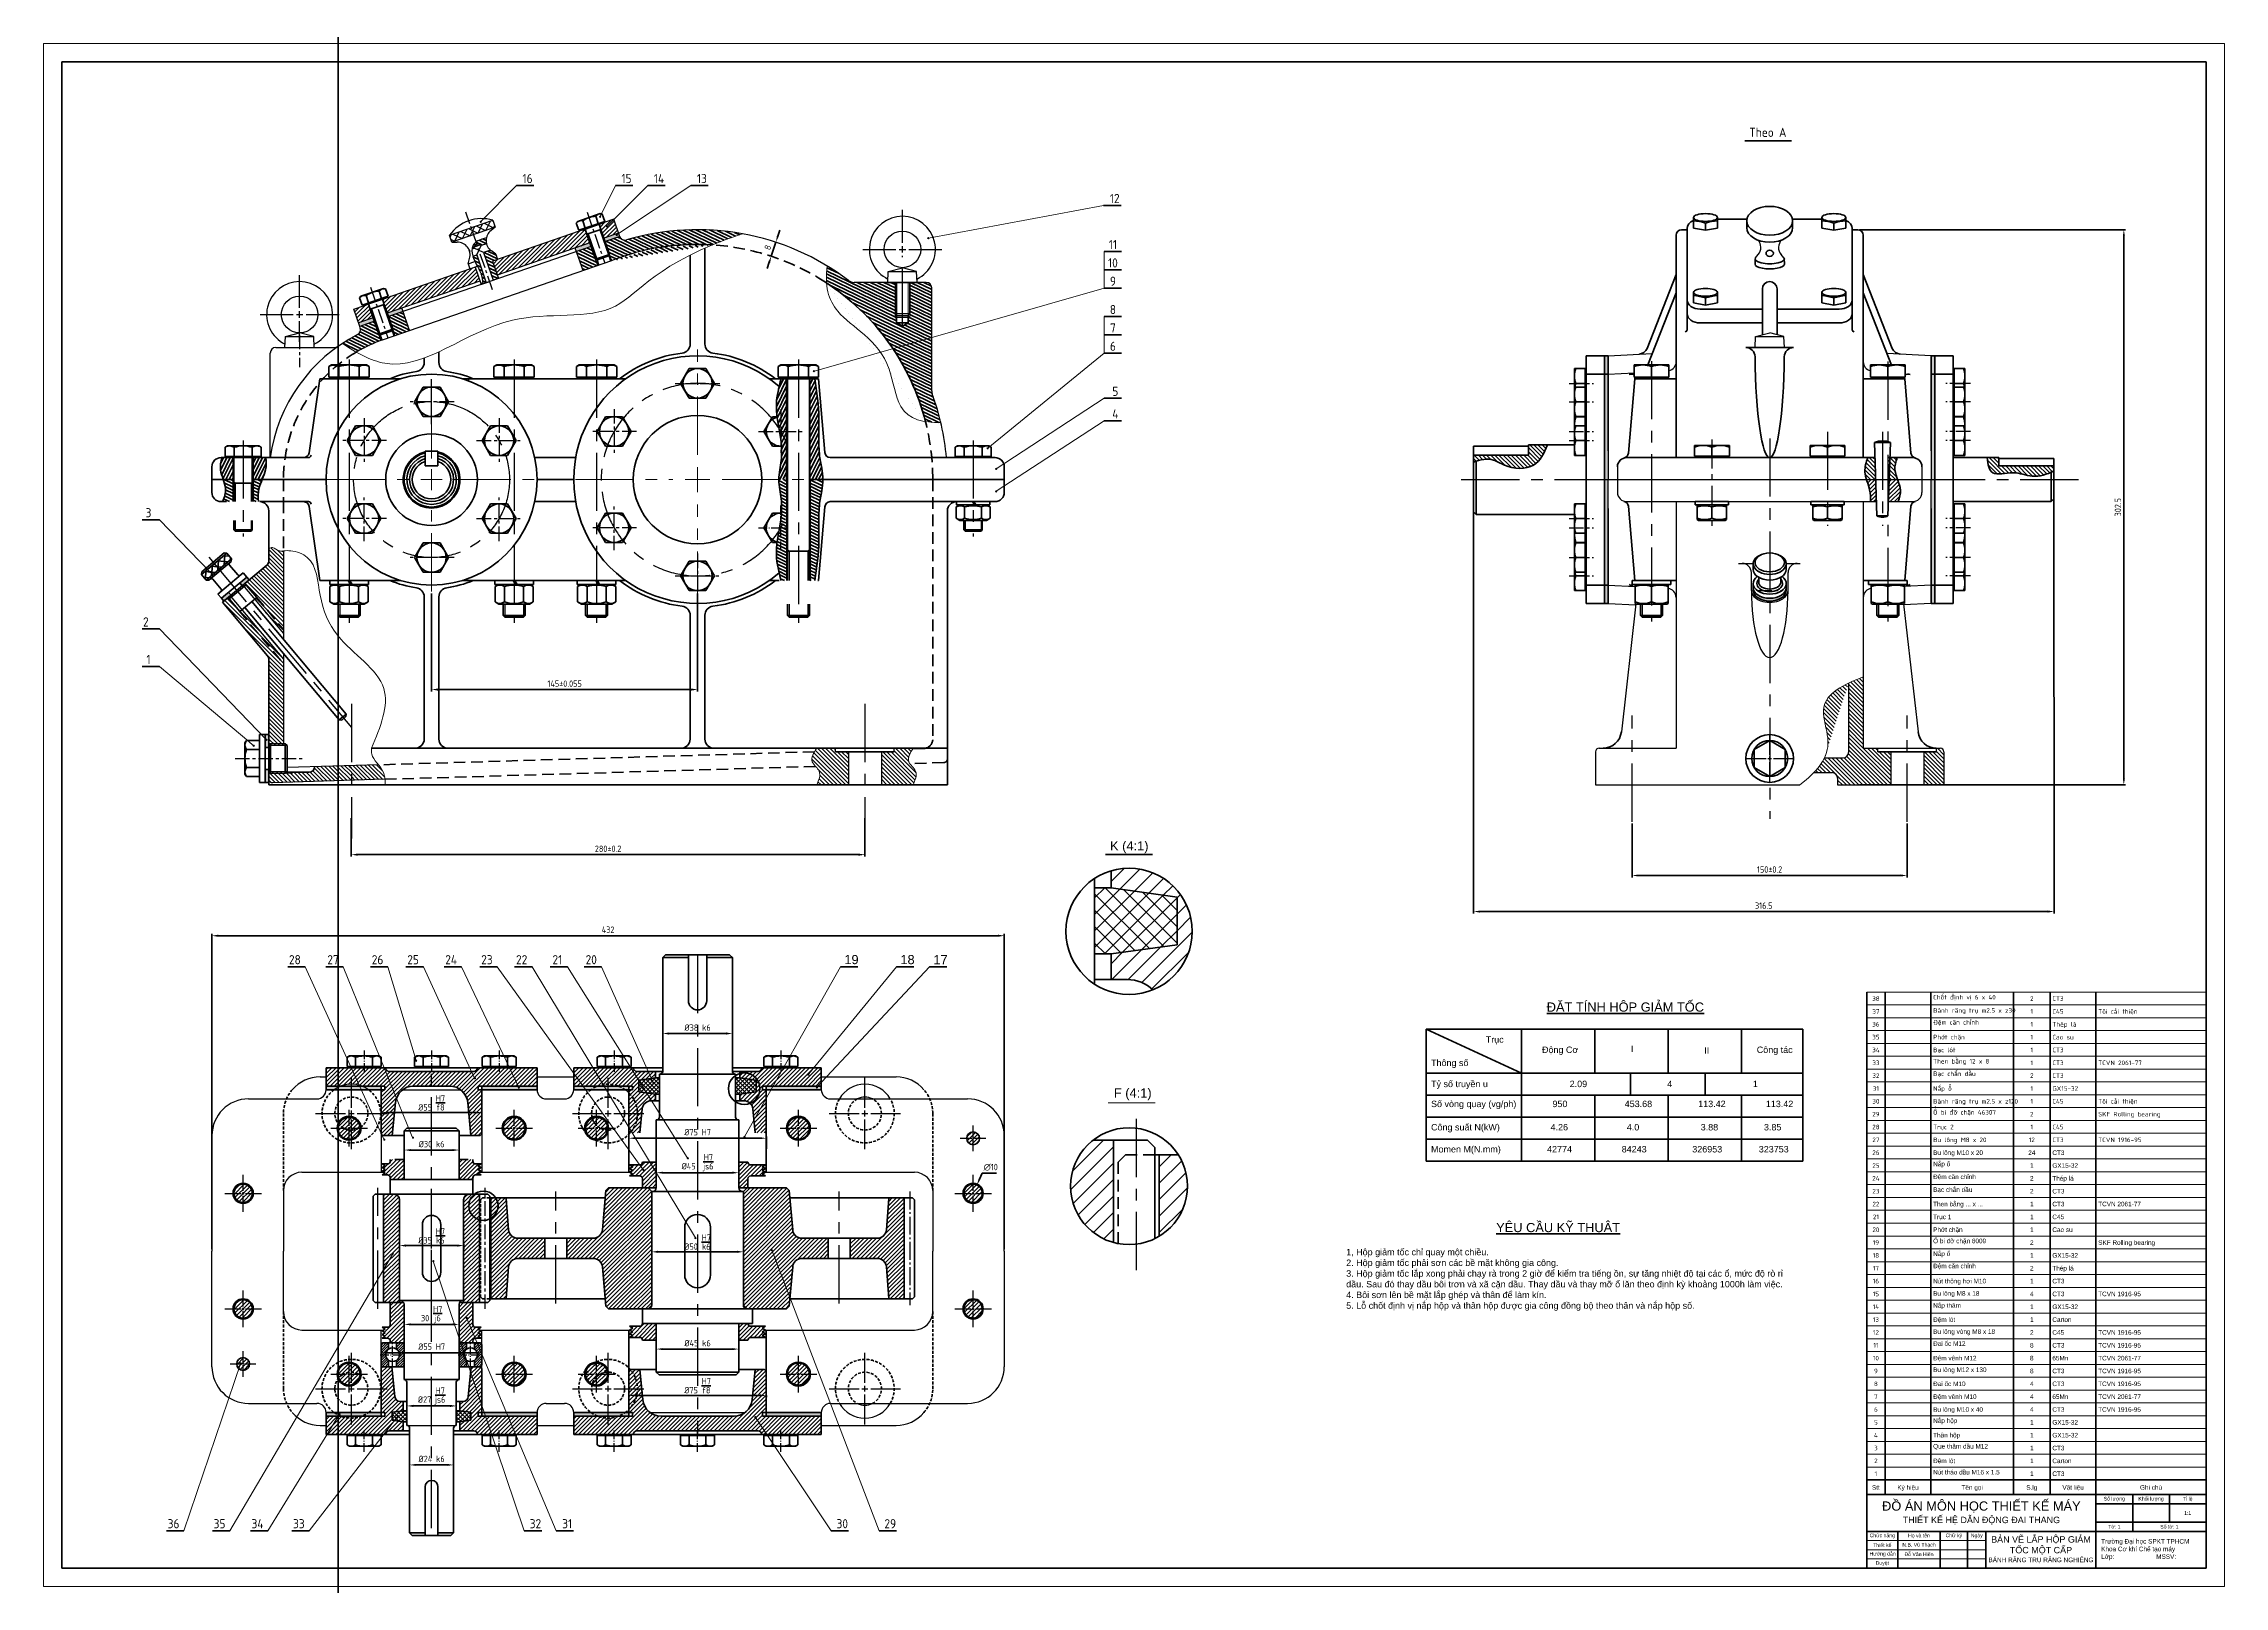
# Model space of a CAD drawing. Header units: millimetres. Extents: x 8200 to 9389, y 625 to 13172.
# Drawn here: x 8200 to 9389, y 12331 to 13172 of the extents above; entities outside this region: 1.
import ezdxf

# ---------------------------------------------------------------- set-up
doc = ezdxf.new("R2010")
doc.units = ezdxf.units.MM
for name, pattern in [('AM_DIN_G_W050', [13.75, 9.75, -1.5, 1, -1.5]), ('AM_DIN_G_W050x2', [6.875, 4.75, -0.875, 0.375, -0.875]), ('CENTER', [50.8, 31.75, -6.35, 6.35, -6.35]), ('CENTER2', [1.125, 0.75, -0.125, 0.125, -0.125]), ('HIDDEN', [9.525, 6.35, -3.175])]:
    doc.linetypes.add(name, pattern=pattern)
for name, color, linetype, lineweight in [('AM_0', 7, 'Continuous', 50), ('AM_0N', 7, 'Continuous', 50), ('AM_4', 3, 'Continuous', 25), ('AM_4N', 3, 'Continuous', 25), ('AM_6', 2, 'HIDDEN', 35), ('AM_7', 4, 'AM_DIN_G_W050', 25), ('AM_7N', 4, 'AM_DIN_G_W050', 25), ('AM_8N', 1, 'Continuous', 25), ('CENTER', 1, 'CENTER', 25), ('manh', 3, 'Continuous', 13), ('net dam', 7, 'Continuous', 40)]:
    doc.layers.add(name, color=color, linetype=linetype, lineweight=lineweight)
doc.styles.get("Standard").update_dxf_attribs({"font": 'ISOCP.SHX'})
doc.dimstyles.new('AM_DIN', dxfattribs={"dimtxt": 3.5, "dimasz": 3.5, "dimexe": 1, "dimexo": 1, "dimgap": 1.5, "dimtad": 1, "dimdsep": 46, "dimtxsty": 'Standard', "dimcen": 0, "dimclrd": 256, "dimclre": 256, "dimclrt": 2, "dimadec": 0, "dimazin": 2, "dimtp": 0.1, "dimtm": 0.1, "dimtfac": 0.71, "dimtdec": 3, "dimtmove": 0, "dimatfit": 3, "dimfxl": 1, "dimlwd": -1, "dimlwe": -1, "dimarcsym": 0})
doc.dimstyles.new('AM_DIN$0', dxfattribs={"dimtxt": 3.5, "dimasz": 3.5, "dimexe": 1, "dimexo": 1, "dimgap": 1.5, "dimtad": 1, "dimdsep": 46, "dimtxsty": 'Standard', "dimcen": 0, "dimclrd": 256, "dimclre": 256, "dimclrt": 2, "dimadec": 0, "dimazin": 2, "dimtp": 0.1, "dimtm": 0.1, "dimtfac": 0.71, "dimtdec": 3, "dimtmove": 0, "dimatfit": 3, "dimfxl": 1, "dimlwd": -1, "dimlwe": -1, "dimarcsym": 0})
doc.dimstyles.new('AM_DIN$3', dxfattribs={"dimtxt": 3.5, "dimasz": 3.5, "dimexe": 1, "dimexo": 1, "dimgap": 1.5, "dimtad": 1, "dimtoh": 1, "dimdsep": 46, "dimtxsty": 'Standard', "dimcen": 0, "dimclrd": 256, "dimclre": 256, "dimclrt": 2, "dimadec": 0, "dimazin": 2, "dimtp": 0.1, "dimtm": 0.1, "dimtfac": 0.71, "dimtdec": 3, "dimtofl": 0, "dimtmove": 0, "dimatfit": 0, "dimfxl": 1, "dimlwd": -1, "dimlwe": -1, "dimarcsym": 0})
pattern_1 = [(225, (21956.8849, 3727.6277), (1.12253202, -1.12253202), [])]
pattern_2 = [(154.061188, (5249.5576, -1968.757), (-0.69439003, -1.42757793), [])]
pattern_3 = [(225, (-110, 0), (1.12253202, -1.12253202), [])]
pattern_4 = [(225, (-245.0072, 0), (1.12253202, -1.12253202), [])]
pattern_5 = [(225, (-155.0072, 0), (1.12253202, -1.12253202), [])]

# ---------------------------------------------------------------- blocks, each defined once
blk = doc.blocks.new('*U8')
at = {"layer": 'CENTER', "color": 0, "linetype": 'CENTER', "transparency": 16777216}
for p, q in [((-10, 0), (-1.3, 0)), ((0, 1.3), (0, 10)), ((1.3, 0), (10, 0)), ((0, -10), (0, -1.3))]:
    blk.add_line(p, q, dxfattribs=at)
at = {"layer": 'CENTER', "color": 0, "linetype": 'Continuous', "transparency": 16777216}
for p, q in [((-0.65, 0), (0.65, 0)), ((0, -0.65), (0, 0.65))]:
    blk.add_line(p, q, dxfattribs=at)
blk = doc.blocks.new('*U9')
at = {"layer": 'CENTER', "color": 0, "linetype": 'CENTER', "transparency": 16777216}
for p, q in [((-10, 0), (-1.3, 0)), ((0, 1.3), (0, 10)), ((1.3, 0), (10, 0)), ((0, -10), (0, -1.3))]:
    blk.add_line(p, q, dxfattribs=at)
at = {"layer": 'CENTER', "color": 0, "linetype": 'Continuous', "transparency": 16777216}
for p, q in [((-0.65, 0), (0.65, 0)), ((0, -0.65), (0, 0.65))]:
    blk.add_line(p, q, dxfattribs=at)
blk = doc.blocks.new('*U10')
at = {"layer": 'CENTER', "color": 0, "linetype": 'CENTER', "transparency": 16777216}
for p, q in [((-10, 0), (-1.3, 0)), ((0, 1.3), (0, 10)), ((1.3, 0), (10, 0)), ((0, -10), (0, -1.3))]:
    blk.add_line(p, q, dxfattribs=at)
at = {"layer": 'CENTER', "color": 0, "linetype": 'Continuous', "transparency": 16777216}
for p, q in [((-0.65, 0), (0.65, 0)), ((0, -0.65), (0, 0.65))]:
    blk.add_line(p, q, dxfattribs=at)
blk = doc.blocks.new('*U11')
at = {"layer": 'CENTER', "color": 0, "linetype": 'CENTER', "transparency": 16777216}
for p, q in [((-10, 0), (-1.3, 0)), ((0, 1.3), (0, 10)), ((1.3, 0), (10, 0)), ((0, -10), (0, -1.3))]:
    blk.add_line(p, q, dxfattribs=at)
at = {"layer": 'CENTER', "color": 0, "linetype": 'Continuous', "transparency": 16777216}
for p, q in [((-0.65, 0), (0.65, 0)), ((0, -0.65), (0, 0.65))]:
    blk.add_line(p, q, dxfattribs=at)
blk = doc.blocks.new('*U12')
at = {"layer": 'CENTER', "color": 0, "linetype": 'CENTER', "transparency": 16777216}
for p, q in [((-10, 0), (-1.3, 0)), ((0, 1.3), (0, 10)), ((1.3, 0), (10, 0)), ((0, -10), (0, -1.3))]:
    blk.add_line(p, q, dxfattribs=at)
at = {"layer": 'CENTER', "color": 0, "linetype": 'Continuous', "transparency": 16777216}
for p, q in [((-0.65, 0), (0.65, 0)), ((0, -0.65), (0, 0.65))]:
    blk.add_line(p, q, dxfattribs=at)
blk = doc.blocks.new('*U13')
at = {"layer": 'CENTER', "color": 0, "linetype": 'CENTER', "transparency": 16777216}
for p, q in [((-10, 0), (-1.3, 0)), ((0, 1.3), (0, 10)), ((1.3, 0), (10, 0)), ((0, -10), (0, -1.3))]:
    blk.add_line(p, q, dxfattribs=at)
at = {"layer": 'CENTER', "color": 0, "linetype": 'Continuous', "transparency": 16777216}
for p, q in [((-0.65, 0), (0.65, 0)), ((0, -0.65), (0, 0.65))]:
    blk.add_line(p, q, dxfattribs=at)
blk = doc.blocks.new('*U14')
at = {"layer": 'CENTER', "color": 0, "linetype": 'CENTER', "transparency": 16777216}
for p, q in [((0, 3.2), (0, 19.5)), ((-19.5, 0), (-3.2, 0)), ((3.2, 0), (19.5, 0)), ((0, -19.5), (0, -3.2))]:
    blk.add_line(p, q, dxfattribs=at)
at = {"layer": 'CENTER', "color": 0, "linetype": 'Continuous', "transparency": 16777216}
for p, q in [((-1.6, 0), (1.6, 0)), ((0, -1.6), (0, 1.6))]:
    blk.add_line(p, q, dxfattribs=at)
blk = doc.blocks.new('*U15')
at = {"layer": 'CENTER', "color": 0, "linetype": 'CENTER', "transparency": 16777216}
for p, q in [((0, 3.2), (0, 19.5)), ((-19.5, 0), (-3.2, 0)), ((3.2, 0), (19.5, 0)), ((0, -19.5), (0, -3.2))]:
    blk.add_line(p, q, dxfattribs=at)
at = {"layer": 'CENTER', "color": 0, "linetype": 'Continuous', "transparency": 16777216}
for p, q in [((-1.6, 0), (1.6, 0)), ((0, -1.6), (0, 1.6))]:
    blk.add_line(p, q, dxfattribs=at)
blk = doc.blocks.new('*U16')
at = {"layer": 'CENTER', "color": 0, "linetype": 'CENTER', "transparency": 16777216}
for p, q in [((0, 3.2), (0, 19.5)), ((-19.5, 0), (-3.2, 0)), ((3.2, 0), (19.5, 0)), ((0, -19.5), (0, -3.2))]:
    blk.add_line(p, q, dxfattribs=at)
at = {"layer": 'CENTER', "color": 0, "linetype": 'Continuous', "transparency": 16777216}
for p, q in [((-1.6, 0), (1.6, 0)), ((0, -1.6), (0, 1.6))]:
    blk.add_line(p, q, dxfattribs=at)
blk = doc.blocks.new('*U17')
at = {"layer": 'CENTER', "color": 0, "linetype": 'CENTER2', "transparency": 16777216}
for p, q in [((0, 3.2), (0, 19.5)), ((-19.5, 0), (-3.2, 0)), ((3.2, 0), (19.5, 0)), ((0, -19.5), (0, -3.2))]:
    blk.add_line(p, q, dxfattribs=at)
at = {"layer": 'CENTER', "color": 0, "linetype": 'Continuous', "transparency": 16777216}
for p, q in [((-1.6, 0), (1.6, 0)), ((0, -1.6), (0, 1.6))]:
    blk.add_line(p, q, dxfattribs=at)
blk = doc.blocks.new('*U18')
at = {"layer": 'CENTER', "color": 0, "linetype": 'CENTER2', "transparency": 16777216}
for p, q in [((0, 3.2), (0, 19.5)), ((-19.5, 0), (-3.2, 0)), ((3.2, 0), (19.5, 0)), ((0, -19.5), (0, -3.2))]:
    blk.add_line(p, q, dxfattribs=at)
at = {"layer": 'CENTER', "color": 0, "linetype": 'Continuous', "transparency": 16777216}
for p, q in [((-1.6, 0), (1.6, 0)), ((0, -1.6), (0, 1.6))]:
    blk.add_line(p, q, dxfattribs=at)
blk = doc.blocks.new('*U19')
at = {"layer": 'CENTER', "color": 0, "linetype": 'CENTER', "transparency": 16777216}
for p, q in [((0, 3.2), (0, 19.5)), ((-19.5, 0), (-3.2, 0)), ((3.2, 0), (19.5, 0)), ((0, -19.5), (0, -3.2))]:
    blk.add_line(p, q, dxfattribs=at)
at = {"layer": 'CENTER', "color": 0, "linetype": 'Continuous', "transparency": 16777216}
for p, q in [((-1.6, 0), (1.6, 0)), ((0, -1.6), (0, 1.6))]:
    blk.add_line(p, q, dxfattribs=at)
blk = doc.blocks.new('*U20')
at = {"layer": 'CENTER', "color": 0, "linetype": 'CENTER', "transparency": 16777216}
for p, q in [((0, 3.2), (0, 19.5)), ((-19.5, 0), (-3.2, 0)), ((3.2, 0), (19.5, 0)), ((0, -19.5), (0, -3.2))]:
    blk.add_line(p, q, dxfattribs=at)
at = {"layer": 'CENTER', "color": 0, "linetype": 'Continuous', "transparency": 16777216}
for p, q in [((-1.6, 0), (1.6, 0)), ((0, -1.6), (0, 1.6))]:
    blk.add_line(p, q, dxfattribs=at)
blk = doc.blocks.new('*U21')
at = {"layer": 'CENTER', "color": 0, "linetype": 'CENTER', "transparency": 16777216}
for p, q in [((0, 3.2), (0, 19.5)), ((-19.5, 0), (-3.2, 0)), ((3.2, 0), (19.5, 0)), ((0, -19.5), (0, -3.2))]:
    blk.add_line(p, q, dxfattribs=at)
at = {"layer": 'CENTER', "color": 0, "linetype": 'Continuous', "transparency": 16777216}
for p, q in [((-1.6, 0), (1.6, 0)), ((0, -1.6), (0, 1.6))]:
    blk.add_line(p, q, dxfattribs=at)
blk = doc.blocks.new('*U23')
at = {"layer": 'CENTER', "color": 0, "linetype": 'CENTER', "transparency": 16777216}
for p, q in [((0, 3.6), (0, 21.5)), ((-21.5, 0), (-3.6, 0)), ((3.6, 0), (21.5, 0)), ((0, -42.4), (0, -3.6))]:
    blk.add_line(p, q, dxfattribs=at)
at = {"layer": 'CENTER', "color": 0, "linetype": 'Continuous', "transparency": 16777216}
for p, q in [((-1.8, 0), (1.8, 0)), ((0, -1.8), (0, 1.8))]:
    blk.add_line(p, q, dxfattribs=at)
blk = doc.blocks.new('*U24')
at = {"layer": 'CENTER', "color": 0, "linetype": 'CENTER', "transparency": 16777216}
for p, q in [((0, 3.6), (0, 21.5)), ((-21.5, 0), (-3.6, 0)), ((3.6, 0), (21.5, 0)), ((0, -14.9), (0, -3.6))]:
    blk.add_line(p, q, dxfattribs=at)
at = {"layer": 'CENTER', "color": 0, "linetype": 'Continuous', "transparency": 16777216}
for p, q in [((-1.8, 0), (1.8, 0)), ((0, -1.8), (0, 1.8))]:
    blk.add_line(p, q, dxfattribs=at)
blk = doc.blocks.new('*U25')
at = {"layer": 'manh', "color": 0, "linetype": 'CENTER', "transparency": 16777216}
for p, q in [((0, 11.5), (0, 35.4)), ((-56.9, 0), (-11.5, 0)), ((11.5, 0), (57.2, 0)), ((0, -61), (0, -11.5))]:
    blk.add_line(p, q, dxfattribs=at)
at = {"layer": 'manh', "color": 0, "linetype": 'Continuous', "transparency": 16777216}
for p, q in [((-5.8, 0), (5.8, 0)), ((0, -5.8), (0, 5.8))]:
    blk.add_line(p, q, dxfattribs=at)
blk = doc.blocks.new('*U30')
at = {"layer": 'CENTER', "color": 0, "linetype": 'CENTER', "transparency": 16777216}
for p, q in [((-10, 0), (-1.3, 0)), ((0, 1.3), (0, 10)), ((1.3, 0), (10, 0)), ((0, -10), (0, -1.3))]:
    blk.add_line(p, q, dxfattribs=at)
at = {"layer": 'CENTER', "color": 0, "linetype": 'Continuous', "transparency": 16777216}
for p, q in [((-0.65, 0), (0.65, 0)), ((0, -0.65), (0, 0.65))]:
    blk.add_line(p, q, dxfattribs=at)
blk = doc.blocks.new('*U31')
at = {"layer": 'CENTER', "color": 0, "linetype": 'CENTER', "transparency": 16777216}
for p, q in [((-10, 0), (-1.3, 0)), ((0, 1.3), (0, 10)), ((1.3, 0), (10, 0)), ((0, -10), (0, -1.3))]:
    blk.add_line(p, q, dxfattribs=at)
at = {"layer": 'CENTER', "color": 0, "linetype": 'Continuous', "transparency": 16777216}
for p, q in [((-0.65, 0), (0.65, 0)), ((0, -0.65), (0, 0.65))]:
    blk.add_line(p, q, dxfattribs=at)
blk = doc.blocks.new('*U37')
at = {"layer": 'CENTER', "color": 0, "linetype": 'CENTER', "transparency": 16777216}
for p, q in [((-7, 0), (-0.7, 0)), ((0, 0.7), (0, 7)), ((0.7, 0), (7, 0)), ((0, -7), (0, -0.7))]:
    blk.add_line(p, q, dxfattribs=at)
at = {"layer": 'CENTER', "color": 0, "linetype": 'Continuous', "transparency": 16777216}
for p, q in [((-0.35, 0), (0.35, 0)), ((0, -0.35), (0, 0.35))]:
    blk.add_line(p, q, dxfattribs=at)
blk = doc.blocks.new('*U38')
at = {"layer": 'CENTER', "color": 0, "linetype": 'CENTER', "transparency": 16777216}
for p, q in [((-7, 0), (-0.7, 0)), ((0, 0.7), (0, 7)), ((0.7, 0), (7, 0)), ((0, -7), (0, -0.7))]:
    blk.add_line(p, q, dxfattribs=at)
at = {"layer": 'CENTER', "color": 0, "linetype": 'Continuous', "transparency": 16777216}
for p, q in [((-0.35, 0), (0.35, 0)), ((0, -0.35), (0, 0.35))]:
    blk.add_line(p, q, dxfattribs=at)
blk = doc.blocks.new('*D45')
at = {"layer": 'Defpoints', "color": 0, "transparency": 16777216}
for p in [(8367.3, 12750.4), (8647.3, 12750.4), (8647.3, 12729.5)]:
    blk.add_point(p, dxfattribs=at)
at = {"layer": 'net dam', "linetype": 'ByBlock', "transparency": 16777216}
for p, q in [((8367.3, 12749.4), (8367.3, 12728.5)), ((8647.3, 12749.4), (8647.3, 12728.5)), ((8370.8, 12729.5), (8643.8, 12729.5))]:
    blk.add_line(p, q, dxfattribs=at)
at = {"layer": 'net dam', "transparency": 16777216}
for points in [[(8370.8, 12730.1), (8370.8, 12728.9), (8367.3, 12729.5)], [(8643.8, 12730.1), (8643.8, 12728.9), (8647.3, 12729.5)]]:
    blk.add_solid(points, dxfattribs=at)
at = {"layer": 'net dam', "color": 2, "transparency": 16777216, "insert": (8507.3, 12732.7), "char_height": 3.5, "attachment_point": 5}
blk.add_mtext('280{}{\\C2;%%p0.2}', dxfattribs=at)
blk = doc.blocks.new('*D46')
at = {"layer": 'Defpoints', "color": 0, "transparency": 16777216}
for p in [(8537.1, 12632), (8575.1, 12632), (8575.1, 12632)]:
    blk.add_point(p, dxfattribs=at)
at = {"layer": 'net dam', "linetype": 'ByBlock', "transparency": 16777216}
blk.add_line((8540.6, 12632), (8571.6, 12632), dxfattribs=at)
at = {"layer": 'net dam', "transparency": 16777216}
for points in [[(8540.6, 12632.6), (8540.6, 12631.4), (8537.1, 12632)], [(8571.6, 12632.6), (8571.6, 12631.4), (8575.1, 12632)]]:
    blk.add_solid(points, dxfattribs=at)
at = {"layer": 'net dam', "color": 2, "transparency": 16777216, "insert": (8556.1, 12635.2), "char_height": 3.5, "attachment_point": 5}
blk.add_mtext('%%C38{}{\\C2; k6}', dxfattribs=at)
blk = doc.blocks.new('*D47')
at = {"layer": 'Defpoints', "color": 0, "transparency": 16777216}
for p in [(8518.6, 12568.2), (8593.6, 12574.9), (8593.6, 12568.2)]:
    blk.add_point(p, dxfattribs=at)
at = {"layer": 'net dam', "linetype": 'ByBlock', "transparency": 16777216}
for p, q in [((8518.6, 12569.2), (8518.6, 12575.9)), ((8522.1, 12574.9), (8590.1, 12574.9)), ((8593.6, 12569.2), (8593.6, 12575.9))]:
    blk.add_line(p, q, dxfattribs=at)
at = {"layer": 'net dam', "transparency": 16777216}
for points in [[(8522.1, 12575.5), (8522.1, 12574.4), (8518.6, 12574.9)], [(8590.1, 12575.5), (8590.1, 12574.4), (8593.6, 12574.9)]]:
    blk.add_solid(points, dxfattribs=at)
at = {"layer": 'net dam', "color": 2, "transparency": 16777216, "insert": (8556.1, 12578.2), "char_height": 3.5, "attachment_point": 5}
blk.add_mtext('%%C75{}{\\C2; H7}', dxfattribs=at)
blk = doc.blocks.new('*D48')
at = {"layer": 'Defpoints', "color": 0, "transparency": 16777216}
for p in [(8578.6, 12556.1), (8533.6, 12552.9), (8578.6, 12552.9)]:
    blk.add_point(p, dxfattribs=at)
at = {"layer": 'net dam', "linetype": 'ByBlock', "transparency": 16777216}
for p, q in [((8533.6, 12553.9), (8533.6, 12557.1)), ((8537.1, 12556.1), (8575.1, 12556.1)), ((8578.6, 12553.9), (8578.6, 12557.1))]:
    blk.add_line(p, q, dxfattribs=at)
at = {"layer": 'net dam', "transparency": 16777216}
for points in [[(8537.1, 12556.7), (8537.1, 12555.6), (8533.6, 12556.1)], [(8575.1, 12556.7), (8575.1, 12555.6), (8578.6, 12556.1)]]:
    blk.add_solid(points, dxfattribs=at)
at = {"layer": 'net dam', "color": 2, "transparency": 16777216, "insert": (8556.1, 12562.1), "char_height": 3.5, "attachment_point": 5}
blk.add_mtext('%%C45 {}{\\C2; \\SH7/js6;}', dxfattribs=at)
blk = doc.blocks.new('*D49')
at = {"layer": 'Defpoints', "color": 0, "transparency": 16777216}
for p in [(8531.1, 12513), (8581.1, 12513), (8581.1, 12513)]:
    blk.add_point(p, dxfattribs=at)
at = {"layer": 'net dam', "linetype": 'ByBlock', "transparency": 16777216}
blk.add_line((8534.6, 12513), (8577.6, 12513), dxfattribs=at)
at = {"layer": 'net dam', "transparency": 16777216}
for points in [[(8534.6, 12513.6), (8534.6, 12512.4), (8531.1, 12513)], [(8577.6, 12513.6), (8577.6, 12512.4), (8581.1, 12513)]]:
    blk.add_solid(points, dxfattribs=at)
at = {"layer": 'net dam', "color": 2, "transparency": 16777216, "insert": (8556.1, 12518.3), "char_height": 3.5, "attachment_point": 5}
blk.add_mtext('%%C50{}{\\C2; \\SH7/k6;}', dxfattribs=at)
blk = doc.blocks.new('*D50')
at = {"layer": 'Defpoints', "color": 0, "transparency": 16777216}
for p in [(8533.6, 12460.6), (8578.6, 12460.6), (8578.6, 12460)]:
    blk.add_point(p, dxfattribs=at)
at = {"layer": 'net dam', "linetype": 'ByBlock', "transparency": 16777216}
for p, q in [((8533.6, 12459.6), (8533.6, 12459)), ((8537.1, 12460), (8575.1, 12460)), ((8578.6, 12459.6), (8578.6, 12459))]:
    blk.add_line(p, q, dxfattribs=at)
at = {"layer": 'net dam', "transparency": 16777216}
for points in [[(8537.1, 12460.5), (8537.1, 12459.4), (8533.6, 12460)], [(8575.1, 12460.5), (8575.1, 12459.4), (8578.6, 12460)]]:
    blk.add_solid(points, dxfattribs=at)
at = {"layer": 'net dam', "color": 2, "transparency": 16777216, "insert": (8556.1, 12463.2), "char_height": 3.5, "attachment_point": 5}
blk.add_mtext('%%C45{}{\\C2; k6}', dxfattribs=at)
blk = doc.blocks.new('*D51')
at = {"layer": 'Defpoints', "color": 0, "transparency": 16777216}
for p in [(8518.6, 12435.6), (8593.6, 12435.6), (8593.6, 12434.7)]:
    blk.add_point(p, dxfattribs=at)
at = {"layer": 'net dam', "linetype": 'ByBlock', "transparency": 16777216}
for p, q in [((8518.6, 12434.6), (8518.6, 12433.7)), ((8522.1, 12434.7), (8590.1, 12434.7)), ((8593.6, 12434.6), (8593.6, 12433.7))]:
    blk.add_line(p, q, dxfattribs=at)
at = {"layer": 'net dam', "transparency": 16777216}
for points in [[(8522.1, 12435.3), (8522.1, 12434.1), (8518.6, 12434.7)], [(8590.1, 12435.3), (8590.1, 12434.1), (8593.6, 12434.7)]]:
    blk.add_solid(points, dxfattribs=at)
at = {"layer": 'net dam', "color": 2, "transparency": 16777216, "insert": (8556.1, 12440), "char_height": 3.5, "attachment_point": 5}
blk.add_mtext('%%C75{}{\\C2; \\SH7/f8;}', dxfattribs=at)
blk = doc.blocks.new('*D52')
at = {"layer": 'Defpoints', "color": 0, "transparency": 16777216}
for p in [(8399.1, 12396.8), (8423.1, 12396.8), (8423.1, 12396.8)]:
    blk.add_point(p, dxfattribs=at)
at = {"layer": 'net dam', "linetype": 'ByBlock', "transparency": 16777216}
blk.add_line((8402.6, 12396.8), (8419.6, 12396.8), dxfattribs=at)
at = {"layer": 'net dam', "transparency": 16777216}
for points in [[(8402.6, 12397.4), (8402.6, 12396.3), (8399.1, 12396.8)], [(8419.6, 12397.4), (8419.6, 12396.3), (8423.1, 12396.8)]]:
    blk.add_solid(points, dxfattribs=at)
at = {"layer": 'net dam', "color": 2, "transparency": 16777216, "insert": (8411.1, 12400.1), "char_height": 3.5, "attachment_point": 5}
blk.add_mtext('%%C24{}{\\C2; k6}', dxfattribs=at)
blk = doc.blocks.new('*D53')
at = {"layer": 'Defpoints', "color": 0, "transparency": 16777216}
for p in [(8397.6, 12429), (8424.6, 12429), (8424.6, 12429)]:
    blk.add_point(p, dxfattribs=at)
at = {"layer": 'net dam', "linetype": 'ByBlock', "transparency": 16777216}
blk.add_line((8401.1, 12429), (8421.1, 12429), dxfattribs=at)
at = {"layer": 'net dam', "transparency": 16777216}
for points in [[(8401.1, 12429.6), (8401.1, 12428.4), (8397.6, 12429)], [(8421.1, 12429.6), (8421.1, 12428.4), (8424.6, 12429)]]:
    blk.add_solid(points, dxfattribs=at)
at = {"layer": 'net dam', "color": 2, "transparency": 16777216, "insert": (8411.1, 12434.9), "char_height": 3.5, "attachment_point": 5}
blk.add_mtext('%%C27{}{\\C2; \\SH7/js6;}', dxfattribs=at)
blk = doc.blocks.new('*D54')
at = {"layer": 'Defpoints', "color": 0, "transparency": 16777216}
for p in [(8383.6, 12458), (8438.6, 12458), (8438.6, 12458)]:
    blk.add_point(p, dxfattribs=at)
at = {"layer": 'net dam', "linetype": 'ByBlock', "transparency": 16777216}
blk.add_line((8387.1, 12458), (8435.1, 12458), dxfattribs=at)
at = {"layer": 'net dam', "transparency": 16777216}
for points in [[(8387.1, 12458.6), (8387.1, 12457.5), (8383.6, 12458)], [(8435.1, 12458.6), (8435.1, 12457.5), (8438.6, 12458)]]:
    blk.add_solid(points, dxfattribs=at)
at = {"layer": 'net dam', "color": 2, "transparency": 16777216, "insert": (8411.1, 12461.3), "char_height": 3.5, "attachment_point": 5}
blk.add_mtext('%%C55{}{\\C2; H7}', dxfattribs=at)
blk = doc.blocks.new('*D55')
at = {"layer": 'Defpoints', "color": 0, "transparency": 16777216}
for p in [(8396.1, 12474.4), (8426.1, 12474.4), (8426.1, 12473.4)]:
    blk.add_point(p, dxfattribs=at)
at = {"layer": 'net dam', "linetype": 'ByBlock', "transparency": 16777216}
for p, q in [((8396.1, 12473.4), (8396.1, 12472.4)), ((8399.6, 12473.4), (8422.6, 12473.4)), ((8426.1, 12473.4), (8426.1, 12472.4))]:
    blk.add_line(p, q, dxfattribs=at)
at = {"layer": 'net dam', "transparency": 16777216}
for points in [[(8399.6, 12474), (8399.6, 12472.9), (8396.1, 12473.4)], [(8422.6, 12474), (8422.6, 12472.9), (8426.1, 12473.4)]]:
    blk.add_solid(points, dxfattribs=at)
at = {"layer": 'net dam', "color": 2, "transparency": 16777216, "insert": (8411.1, 12479.3), "char_height": 3.5, "attachment_point": 5}
blk.add_mtext('30{}{\\C2; \\SH7/j6;}', dxfattribs=at)
blk = doc.blocks.new('*D56')
at = {"layer": 'Defpoints', "color": 0, "transparency": 16777216}
for p in [(8393.6, 12513.4), (8428.6, 12516.4), (8428.6, 12513.4)]:
    blk.add_point(p, dxfattribs=at)
at = {"layer": 'net dam', "linetype": 'ByBlock', "transparency": 16777216}
for p, q in [((8393.6, 12514.4), (8393.6, 12517.4)), ((8397.1, 12516.4), (8425.1, 12516.4)), ((8428.6, 12514.4), (8428.6, 12517.4))]:
    blk.add_line(p, q, dxfattribs=at)
at = {"layer": 'net dam', "transparency": 16777216}
for points in [[(8397.1, 12517), (8397.1, 12515.8), (8393.6, 12516.4)], [(8425.1, 12517), (8425.1, 12515.8), (8428.6, 12516.4)]]:
    blk.add_solid(points, dxfattribs=at)
at = {"layer": 'net dam', "color": 2, "transparency": 16777216, "insert": (8411.1, 12521.7), "char_height": 3.5, "attachment_point": 5}
blk.add_mtext('%%C35{}{\\C2; \\SH7/k6;}', dxfattribs=at)
blk = doc.blocks.new('*D57')
at = {"layer": 'Defpoints', "color": 0, "transparency": 16777216}
for p in [(8426.1, 12568.5), (8396.1, 12565.6), (8426.1, 12565.6)]:
    blk.add_point(p, dxfattribs=at)
at = {"layer": 'net dam', "linetype": 'ByBlock', "transparency": 16777216}
for p, q in [((8396.1, 12566.6), (8396.1, 12569.5)), ((8399.6, 12568.5), (8422.6, 12568.5)), ((8426.1, 12566.6), (8426.1, 12569.5))]:
    blk.add_line(p, q, dxfattribs=at)
at = {"layer": 'net dam', "transparency": 16777216}
for points in [[(8399.6, 12569), (8399.6, 12567.9), (8396.1, 12568.5)], [(8422.6, 12569), (8422.6, 12567.9), (8426.1, 12568.5)]]:
    blk.add_solid(points, dxfattribs=at)
at = {"layer": 'net dam', "color": 2, "transparency": 16777216, "insert": (8411.1, 12571.7), "char_height": 3.5, "attachment_point": 5}
blk.add_mtext('%%C30{}{\\C2; k6}', dxfattribs=at)
blk = doc.blocks.new('*D58')
at = {"layer": 'Defpoints', "color": 0, "transparency": 16777216}
for p in [(8383.6, 12588.9), (8438.6, 12588.9), (8438.6, 12588.9)]:
    blk.add_point(p, dxfattribs=at)
at = {"layer": 'net dam', "linetype": 'ByBlock', "transparency": 16777216}
blk.add_line((8387.1, 12588.9), (8435.1, 12588.9), dxfattribs=at)
at = {"layer": 'net dam', "transparency": 16777216}
for points in [[(8387.1, 12589.5), (8387.1, 12588.3), (8383.6, 12588.9)], [(8435.1, 12589.5), (8435.1, 12588.3), (8438.6, 12588.9)]]:
    blk.add_solid(points, dxfattribs=at)
at = {"layer": 'net dam', "color": 2, "transparency": 16777216, "insert": (8411.1, 12594.2), "char_height": 3.5, "attachment_point": 5}
blk.add_mtext('%%C55{}{\\C2; \\SH7/f8;}', dxfattribs=at)
blk = doc.blocks.new('*D59')
at = {"layer": 'Defpoints', "color": 0, "transparency": 16777216}
for p in [(8723.3, 12685.3), (8291.3, 12513.4), (8723.3, 12513.4)]:
    blk.add_point(p, dxfattribs=at)
at = {"layer": 'net dam', "linetype": 'ByBlock', "transparency": 16777216}
for p, q in [((8291.3, 12514.4), (8291.3, 12686.3)), ((8294.8, 12685.3), (8719.8, 12685.3)), ((8723.3, 12514.4), (8723.3, 12686.3))]:
    blk.add_line(p, q, dxfattribs=at)
at = {"layer": 'net dam', "transparency": 16777216}
for points in [[(8294.8, 12685.9), (8294.8, 12684.7), (8291.3, 12685.3)], [(8719.8, 12685.9), (8719.8, 12684.7), (8723.3, 12685.3)]]:
    blk.add_solid(points, dxfattribs=at)
at = {"layer": 'net dam', "color": 2, "transparency": 16777216, "insert": (8507.3, 12688.6), "char_height": 3.5, "attachment_point": 5}
blk.add_mtext('432', dxfattribs=at)
blk = doc.blocks.new('*D60')
at = {"layer": 'Defpoints', "color": 0, "transparency": 16777216}
for p in [(8411.1, 12872.9), (8556.1, 12872.9), (8556.1, 12819.5)]:
    blk.add_point(p, dxfattribs=at)
at = {"layer": 'net dam', "linetype": 'ByBlock', "transparency": 16777216}
for p, q in [((8411.1, 12871.9), (8411.1, 12818.5)), ((8556.1, 12871.9), (8556.1, 12818.5)), ((8414.6, 12819.5), (8552.6, 12819.5))]:
    blk.add_line(p, q, dxfattribs=at)
at = {"layer": 'net dam', "transparency": 16777216}
for points in [[(8414.6, 12820.1), (8414.6, 12818.9), (8411.1, 12819.5)], [(8552.6, 12820.1), (8552.6, 12818.9), (8556.1, 12819.5)]]:
    blk.add_solid(points, dxfattribs=at)
at = {"layer": 'net dam', "color": 2, "transparency": 16777216, "insert": (8483.6, 12822.7), "char_height": 3.5, "attachment_point": 5}
blk.add_mtext('145{}{\\C2;%%p0.055}', dxfattribs=at)
blk = doc.blocks.new('*D61')
at = {"layer": 'Defpoints', "color": 0, "transparency": 16777216}
for p in [(8979.1, 12934.3), (9295.6, 12934.4), (9295.7, 12698.5)]:
    blk.add_point(p, dxfattribs=at)
at = {"layer": 'net dam', "linetype": 'ByBlock', "transparency": 16777216}
for p, q in [((8979.1, 12933.3), (8979.2, 12697.5)), ((9295.6, 12933.4), (9295.7, 12697.5)), ((8982.7, 12698.5), (9292.2, 12698.5))]:
    blk.add_line(p, q, dxfattribs=at)
at = {"layer": 'net dam', "transparency": 16777216}
for points in [[(8982.7, 12699), (8982.7, 12697.9), (8979.2, 12698.5)], [(9292.2, 12699.1), (9292.2, 12697.9), (9295.7, 12698.5)]]:
    blk.add_solid(points, dxfattribs=at)
at = {"layer": 'net dam', "color": 2, "transparency": 16777216, "insert": (9137.4, 12701.7), "char_height": 3.5, "attachment_point": 5, "rotation": 0.0141}
blk.add_mtext('316.5', dxfattribs=at)
blk = doc.blocks.new('*D65')
at = {"layer": 'Defpoints', "color": 0, "transparency": 16777216}
for p in [(9065.6, 12747.5), (9215.6, 12747.5), (9215.6, 12718.1)]:
    blk.add_point(p, dxfattribs=at)
at = {"layer": 'net dam', "linetype": 'ByBlock', "transparency": 16777216}
for p, q in [((9065.6, 12746.5), (9065.6, 12717.1)), ((9215.6, 12746.5), (9215.6, 12717.1)), ((9069.1, 12718.1), (9212.1, 12718.1))]:
    blk.add_line(p, q, dxfattribs=at)
at = {"layer": 'net dam', "transparency": 16777216}
for points in [[(9069.1, 12718.7), (9069.1, 12717.6), (9065.6, 12718.1)], [(9212.1, 12718.7), (9212.1, 12717.6), (9215.6, 12718.1)]]:
    blk.add_solid(points, dxfattribs=at)
at = {"layer": 'net dam', "color": 2, "transparency": 16777216, "insert": (9140.6, 12721.4), "char_height": 3.5, "attachment_point": 5}
blk.add_mtext('150{}{\\C2;%%p0.2}', dxfattribs=at)
blk = doc.blocks.new('*D68')
at = {"layer": 'Defpoints', "color": 0, "transparency": 16777216}
for p in [(8596.3, 13055.7), (8598.8, 13063.3), (8598.8, 13063.3)]:
    blk.add_point(p, dxfattribs=at)
at = {"layer": 'net dam', "linetype": 'ByBlock', "transparency": 16777216}
for p, q in [((8599.9, 13066.6), (8601, 13070)), ((8595.4, 13056), (8595.3, 13056)), ((8596.3, 13055.7), (8598.8, 13063.3)), ((8597.9, 13063.6), (8597.8, 13063.6)), ((8595.2, 13052.4), (8594.1, 13049.1))]:
    blk.add_line(p, q, dxfattribs=at)
at = {"layer": 'net dam', "transparency": 16777216}
for points in [[(8594.6, 13052.6), (8595.7, 13052.2), (8596.3, 13055.7)], [(8599.3, 13066.8), (8600.4, 13066.5), (8598.8, 13063.3)]]:
    blk.add_solid(points, dxfattribs=at)
at = {"layer": 'net dam', "color": 2, "transparency": 16777216, "insert": (8594.4, 13060.5), "char_height": 3.5, "attachment_point": 5, "rotation": 71.7109}
blk.add_mtext('8', dxfattribs=at)
blk = doc.blocks.new('*U72')
at = {"layer": 'CENTER', "color": 0, "linetype": 'CENTER', "ltscale": 0.5, "transparency": 16777216}
for p, q in [((0, 2), (0, 13.3)), ((-13.3, 0), (-2, 0)), ((2, 0), (13.3, 0)), ((0, -13.3), (0, -2))]:
    blk.add_line(p, q, dxfattribs=at)
at = {"layer": 'CENTER', "color": 0, "linetype": 'Continuous', "ltscale": 0.5, "transparency": 16777216}
for p, q in [((-1, 0), (1, 0)), ((0, -1), (0, 1))]:
    blk.add_line(p, q, dxfattribs=at)
blk = doc.blocks.new('*D77')
at = {"layer": 'Defpoints', "color": 0, "transparency": 16777216}
for p in [(9188.6, 13070.2), (9188.6, 12767.5), (9333.7, 12767.5)]:
    blk.add_point(p, dxfattribs=at)
at = {"layer": 'net dam', "linetype": 'ByBlock', "transparency": 16777216}
for p, q in [((9189.6, 13070.2), (9334.7, 13070.2)), ((9333.7, 13066.7), (9333.7, 12771)), ((9189.6, 12767.5), (9334.7, 12767.5))]:
    blk.add_line(p, q, dxfattribs=at)
at = {"layer": 'net dam', "transparency": 16777216}
for points in [[(9333.2, 13066.7), (9334.3, 13066.7), (9333.7, 13070.2)], [(9333.2, 12771), (9334.3, 12771), (9333.7, 12767.5)]]:
    blk.add_solid(points, dxfattribs=at)
at = {"layer": 'net dam', "color": 2, "transparency": 16777216, "insert": (9330.5, 12918.9), "char_height": 3.5, "attachment_point": 5, "rotation": 90}
blk.add_mtext('302.5', dxfattribs=at)
blk = doc.blocks.new('*D79')
at = {"layer": 'Defpoints', "color": 0, "transparency": 16777216}
for p in [(8708.4, 12549.4), (8704.3, 12540.3)]:
    blk.add_point(p, dxfattribs=at)
at = {"layer": 'net dam', "linetype": 'ByBlock', "transparency": 16777216}
for p, q in [((8709.8, 12552.6), (8711.2, 12555.8)), ((8711.2, 12555.8), (8719, 12555.8))]:
    blk.add_line(p, q, dxfattribs=at)
at = {"layer": 'net dam', "transparency": 16777216}
blk.add_solid([(8709.3, 12552.9), (8710.3, 12552.4), (8708.4, 12549.4)], dxfattribs=at)
at = {"layer": 'net dam', "color": 2, "transparency": 16777216, "insert": (8715.9, 12559.1), "char_height": 3.5, "attachment_point": 5}
blk.add_mtext('∅10', dxfattribs=at)
blk = doc.blocks.new('*U86')
at = {"layer": 'CENTER', "color": 0, "linetype": 'CENTER', "transparency": 16777216}
for p, q in [((-10, 0), (-1.3, 0)), ((0, 1.3), (0, 10)), ((1.3, 0), (10, 0)), ((0, -10), (0, -1.3))]:
    blk.add_line(p, q, dxfattribs=at)
at = {"layer": 'CENTER', "color": 0, "linetype": 'Continuous', "transparency": 16777216}
for p, q in [((-0.65, 0), (0.65, 0)), ((0, -0.65), (0, 0.65))]:
    blk.add_line(p, q, dxfattribs=at)
blk = doc.blocks.new('*U83')
at = {"layer": 'CENTER', "color": 0, "linetype": 'CENTER', "transparency": 16777216}
for p, q in [((-10, 0), (-1.3, 0)), ((0, 1.3), (0, 10)), ((1.3, 0), (10, 0)), ((0, -10), (0, -1.3))]:
    blk.add_line(p, q, dxfattribs=at)
at = {"layer": 'CENTER', "color": 0, "linetype": 'Continuous', "transparency": 16777216}
for p, q in [((-0.65, 0), (0.65, 0)), ((0, -0.65), (0, 0.65))]:
    blk.add_line(p, q, dxfattribs=at)
blk = doc.blocks.new('*U84')
at = {"layer": 'CENTER', "color": 0, "linetype": 'CENTER', "transparency": 16777216}
for p, q in [((-10, 0), (-1.3, 0)), ((0, 1.3), (0, 10)), ((1.3, 0), (10, 0)), ((0, -10), (0, -1.3))]:
    blk.add_line(p, q, dxfattribs=at)
at = {"layer": 'CENTER', "color": 0, "linetype": 'Continuous', "transparency": 16777216}
for p, q in [((-0.65, 0), (0.65, 0)), ((0, -0.65), (0, 0.65))]:
    blk.add_line(p, q, dxfattribs=at)
blk = doc.blocks.new('*U85')
at = {"layer": 'CENTER', "color": 0, "linetype": 'CENTER', "transparency": 16777216}
for p, q in [((-10, 0), (-1.3, 0)), ((0, 1.3), (0, 10)), ((1.3, 0), (10, 0)), ((0, -10), (0, -1.3))]:
    blk.add_line(p, q, dxfattribs=at)
at = {"layer": 'CENTER', "color": 0, "linetype": 'Continuous', "transparency": 16777216}
for p, q in [((-0.65, 0), (0.65, 0)), ((0, -0.65), (0, 0.65))]:
    blk.add_line(p, q, dxfattribs=at)

msp = doc.modelspace()

# ---------------------------------------------------------------- hatches: boundary and pattern name
h = msp.add_hatch()
h.set_pattern_fill('ANSI31', color=3, scale=0.5)
h.paths.add_polyline_path([(8379.278, 13022.13), (8377.645, 13026.856), (8377.445, 13027.435), (8376.666, 13029.691), (8374.964, 13029.103), (8368.632, 13026.915), (8371.244, 13019.354)])
h.paths.add_polyline_path([(8385.928, 13032.892), (8384.227, 13032.304), (8385.006, 13030.048), (8385.207, 13029.468), (8386.84, 13024.742), (8437.406, 13042.214), (8434.794, 13049.776)])
h.paths.add_polyline_path([(8444.245, 13053.041), (8446.858, 13045.48), (8497.425, 13062.952), (8495.792, 13067.678), (8495.591, 13068.258), (8494.812, 13070.513)])
h.paths.add_polyline_path([(8510.363, 13075.887), (8502.373, 13073.126), (8503.153, 13070.87), (8503.353, 13070.291), (8504.986, 13065.565), (8513.02, 13068.341)])
h = msp.add_hatch(color=3)
h.dxf.hatch_style = 1
h.paths.add_polyline_path([(8371.244, 13019.354), (8371.898, 13017.464), (8379.931, 13020.239), (8379.278, 13022.13)])
h.paths.add_polyline_path([(8386.84, 13024.742), (8387.493, 13022.852), (8395.527, 13025.628), (8394.874, 13027.518)])
h.paths.add_polyline_path([(8498.078, 13061.062), (8497.425, 13062.952), (8489.391, 13060.176), (8490.044, 13058.286)])
h.paths.add_polyline_path([(8513.673, 13066.45), (8513.684, 13066.454), (8513.02, 13068.341), (8504.986, 13065.565), (8505.639, 13063.674)])
h = msp.add_hatch()
h.set_pattern_fill('ANSI37', color=3, angle=19.061188)
h.set_pattern_definition([(64.061188, (5249.5576, -1968.757), (-2.85515585, 1.38878007), []), (154.061188, (5249.5576, -1968.757), (-1.38878007, -2.85515585), [])])
h.paths.add_polyline_path([(8445.782, 13071.559), (8444.476, 13075.339), (8420.847, 13067.175), (8422.153, 13063.394)])
at = {"layer": 'AM_0'}
h = msp.add_hatch(dxfattribs=at)
h.set_pattern_fill('ANSI31', color=3, scale=0.5, angle=109.06119)
edge = h.paths.add_edge_path()
edge.add_spline(control_points=[(8564.259, 13061.922), (8569.107, 13063.932), (8574.496, 13065.955), (8580.514, 13067.972)], knot_values=[206.22973924, 206.22973924, 206.22973924, 206.22973924, 212.52603269, 212.52603269, 212.52603269, 212.52603269], degree=3, periodic=0)
edge.add_arc((8556.063, 12933.933), 136.251, 79.661924, 106.504552)
edge.add_arc((8516.503, 13067.447), 3, 199.395326, 286.504552, ccw=False)
edge.add_line((8513.673, 13066.45), (8505.639, 13063.674))
edge.add_line((8505.639, 13063.674), (8508.051, 13056.693))
edge.add_line((8508.051, 13056.693), (8509.216, 13053.322))
edge.add_arc((8556.063, 12933.933), 128.251, 98.935606, 111.424441, ccw=False)
edge.add_arc((8556.063, 12933.933), 128.251, 86.335971, 98.935606, ccw=False)
h.paths.add_polyline_path([(8498.078, 13061.062), (8490.044, 13058.286), (8493.625, 13047.923), (8501.658, 13050.701)])
at = {"layer": 'AM_0', "true_color": 0xed1f24}
h = msp.add_hatch(dxfattribs=at)
h.set_pattern_fill('ANSI31', color=240, scale=0.5, angle=109.061188)
h.set_pattern_definition(pattern_2)
edge = h.paths.add_edge_path()
edge.add_spline(control_points=[(8435.354, 13063.465), (8434.522, 13062.87), (8433.568, 13061.794), (8433.211, 13060.298), (8433.148, 13059.787)], knot_values=[7.19036686, 7.19036686, 7.19036686, 7.19036686, 10.43778699, 11.99643951, 11.99643951, 11.99643951, 11.99643951], degree=3, periodic=0)
edge.add_line((8433.148, 13059.787), (8434.363, 13060.207))
edge.add_line((8434.363, 13060.207), (8434.2, 13060.68))
edge.add_line((8434.2, 13060.68), (8435.713, 13062.424))
edge.add_line((8435.713, 13062.424), (8435.354, 13063.465))
at = {"layer": 'AM_0'}
h = msp.add_hatch(dxfattribs=at)
h.set_pattern_fill('ANSI31', color=3, scale=0.5, angle=109.061188)
h.set_pattern_definition(pattern_2)
h.paths.add_polyline_path([(8444.676, 13042.61), (8447.039, 13043.427), (8447.348, 13044.062), (8444.245, 13053.041), (8447.081, 13054.021), (8446.101, 13056.857), (8443.694, 13058.586, -0.02454563), (8443.157, 13059.013), (8439.45, 13057.733)])
edge = h.paths.add_edge_path()
edge.add_line((8435.67, 13056.426), (8433.554, 13055.695))
edge.add_spline(control_points=[(8433.554, 13055.695), (8434.528, 13052.268), (8438.093, 13048.005), (8438.903, 13042.684), (8439.06, 13040.67)], knot_values=[15.96303348, 15.96303348, 15.96303348, 15.96303348, 26.19361789, 32.15904964, 32.15904964, 32.15904964, 32.15904964], degree=3, periodic=0)
edge.add_line((8439.06, 13040.67), (8440.895, 13041.304))
edge.add_line((8440.895, 13041.304), (8435.67, 13056.426))
h = msp.add_hatch(dxfattribs=at)
h.set_pattern_fill('ANSI31', color=3, scale=0.5, angle=109.061188)
h.set_pattern_definition(pattern_2)
edge = h.paths.add_edge_path()
edge.add_spline(control_points=[(8440.921, 13065.678), (8438.796, 13065.129), (8436.794, 13064.495), (8435.354, 13063.465)], knot_values=[1.57002867, 1.57002867, 1.57002867, 1.57002867, 7.19036686, 7.19036686, 7.19036686, 7.19036686], degree=3, periodic=0)
edge.add_line((8435.354, 13063.465), (8435.713, 13062.424))
edge.add_line((8435.713, 13062.424), (8437.981, 13061.986))
edge.add_line((8437.981, 13061.986), (8438.144, 13061.513))
edge.add_line((8438.144, 13061.513), (8441.006, 13062.502))
edge.add_arc((8447.779, 13064.271), 7, 168.40636, 194.634468, ccw=False)
h = msp.add_hatch(dxfattribs=at)
h.set_pattern_fill('ANSI31', color=3, scale=0.5, angle=109.06119)
h.paths.add_polyline_path([(8508.051, 13056.693), (8507.672, 13055.913), (8508.638, 13053.115), (8509.076, 13053.267, -0.00029398), (8509.216, 13053.322)])
h.paths.add_polyline_path([(8501.27, 13053.701), (8500.49, 13054.08), (8501.658, 13050.701), (8502.238, 13050.902)])
h = msp.add_hatch(dxfattribs=at)
h.set_pattern_fill('ANSI31', color=3, scale=0.5, angle=109.06119)
edge = h.paths.add_edge_path()
edge.add_line((8663.752, 13024.472), (8663.752, 13041.472))
edge.add_line((8663.752, 13041.472), (8641.426, 13041.472))
edge.add_arc((8641.426, 13046.472), 5, 232.819296, 270, ccw=False)
edge.add_arc((8556.063, 12933.933), 136.251, 52.819296, 58.73839)
edge.add_spline(control_points=[(8626.77, 13050.401), (8626.307, 13047.059), (8626.194, 13043.993), (8626.416, 13041.166)], knot_values=[5.21740472, 5.21740472, 5.21740472, 5.21740472, 14.70442288, 14.70442288, 14.70442288, 14.70442288], degree=3, periodic=0)
edge.add_arc((8556.063, 12933.933), 128.251, 14.286934, 56.732094, ccw=False)
edge.add_spline(control_points=[(8680.348, 12965.582), (8682.984, 12965.178), (8685.805, 12965.065), (8688.706, 12965.081)], knot_values=[114.62096809, 114.62096809, 114.62096809, 114.62096809, 122.63698194, 122.63698194, 122.63698194, 122.63698194], degree=3, periodic=0)
edge.add_arc((8556.063, 12933.933), 136.251, 13.215151, 20.052275)
edge.add_arc((8688.752, 12982.365), 5, 180, 200.052275, ccw=False)
edge.add_line((8683.752, 12982.365), (8683.752, 13038.472))
edge.add_arc((8680.752, 13038.472), 3, 0, 90)
edge.add_line((8680.752, 13041.472), (8671.752, 13041.472))
edge.add_line((8671.752, 13041.472), (8671.752, 13024.472))
edge.add_line((8671.752, 13024.472), (8671.752, 13022.472))
edge.add_line((8671.752, 13022.472), (8670.952, 13021.672))
edge.add_line((8670.952, 13021.672), (8670.952, 13019.472))
edge.add_line((8670.952, 13019.472), (8667.752, 13017.625))
edge.add_line((8667.752, 13017.625), (8664.552, 13019.472))
edge.add_line((8664.552, 13019.472), (8664.552, 13021.672))
edge.add_line((8664.552, 13021.672), (8663.752, 13022.472))
edge.add_line((8663.752, 13022.472), (8663.752, 13024.472))
h.paths.add_polyline_path([(8664.552, 13023.672), (8663.752, 13024.472), (8663.752, 13022.472), (8664.552, 13022.472)], flags=17)
h.paths.add_polyline_path([(8671.752, 13024.472), (8670.952, 13023.672), (8670.952, 13022.472), (8671.752, 13022.472)], flags=17)
h = msp.add_hatch(dxfattribs=at)
h.set_pattern_fill('ANSI31', color=3, scale=0.5, angle=109.06119)
edge = h.paths.add_edge_path()
edge.add_arc((8411.056, 12933.933), 88.739, 117.038681, 123.239932)
edge.add_spline(control_points=[(8362.414, 13008.153), (8364.953, 13006.498), (8367.492, 13004.908), (8370.033, 13003.474)], knot_values=[6.18867492, 6.18867492, 6.18867492, 6.18867492, 14.72395834, 14.72395834, 14.72395834, 14.72395834], degree=3, periodic=0)
edge.add_arc((8411.056, 12933.933), 80.739, 109.935447, 120.536754, ccw=False)
edge.add_line((8383.527, 13009.834), (8382.344, 13013.258))
edge.add_line((8382.344, 13013.258), (8379.931, 13020.239))
edge.add_line((8379.931, 13020.239), (8371.898, 13017.464))
edge.add_line((8371.898, 13017.464), (8372.187, 13016.624))
edge.add_arc((8369.352, 13015.645), 3, -62.961319, 19.061198, ccw=False)
h.paths.add_polyline_path([(8395.527, 13025.628), (8387.493, 13022.852), (8389.905, 13015.871), (8391.085, 13012.457), (8399.118, 13015.236)])
at = {"layer": 'AM_0', "true_color": 0xed1f24}
h = msp.add_hatch(dxfattribs=at)
h.set_pattern_fill('ANSI31', color=240, scale=0.5, angle=109.06119)
h.paths.add_polyline_path([(8383.527, 13009.834, -0.00189961), (8384.104, 13010.041), (8383.124, 13012.878), (8382.344, 13013.258)])
h.paths.add_polyline_path([(8389.905, 13015.871), (8389.526, 13015.09), (8390.505, 13012.257), (8391.085, 13012.457)])
at = {"layer": 'AM_0'}
h = msp.add_hatch(dxfattribs=at)
h.set_pattern_fill('ANSI31', color=3, scale=0.5, angle=199)
edge = h.paths.add_edge_path()
edge.add_line((8604.563, 12988.933), (8602.463, 12988.933))
edge.add_line((8602.463, 12988.933), (8601.636, 12988.933))
edge.add_spline(control_points=[(8601.636, 12988.933), (8601.27, 12987.517), (8600.904, 12986.1), (8600.567, 12984.683)], knot_values=[51.20056813, 51.20056813, 51.20056813, 51.20056813, 55.5305756, 55.5305756, 55.5305756, 55.5305756], degree=3, periodic=0)
edge.add_spline(control_points=[(8600.567, 12984.683), (8599.809, 12981.492), (8598.77, 12976.023), (8599.158, 12970.51), (8599.441, 12968.215)], knot_values=[34.5145372, 34.5145372, 34.5145372, 34.5145372, 44.26695073, 51.20056813, 51.20056813, 51.20056813, 51.20056813], degree=3, periodic=0)
edge.add_spline(control_points=[(8599.441, 12968.215), (8599.453, 12968.115), (8599.466, 12968.015), (8599.479, 12967.915)], knot_values=[34.21322608, 34.21322608, 34.21322608, 34.21322608, 34.5145372, 34.5145372, 34.5145372, 34.5145372], degree=3, periodic=0)
edge.add_spline(control_points=[(8599.479, 12967.915), (8599.723, 12966.004), (8600.047, 12964.09), (8600.38, 12962.174)], knot_values=[28.44010265, 28.44010265, 28.44010265, 28.44010265, 34.21322608, 34.21322608, 34.21322608, 34.21322608], degree=3, periodic=0)
edge.add_line((8600.38, 12962.174), (8601.529, 12960.183))
edge.add_line((8601.529, 12960.183), (8604.563, 12961.934))
edge.add_line((8604.563, 12961.934), (8604.563, 12988.933))
h.paths.add_polyline_path([(8604.563, 12961.934), (8601.529, 12960.183), (8604.563, 12954.928)])
h = msp.add_hatch(dxfattribs=at)
h.set_pattern_fill('ANSI31', color=3, scale=0.5, angle=199)
edge = h.paths.add_edge_path()
edge.add_line((8617.563, 12933.933), (8624.418, 12933.933))
edge.add_arc((8594.418, 12933.933), 30, 360, 371.884612)
edge.add_spline(control_points=[(8623.775, 12940.111), (8623.247, 12942.618), (8621.656, 12951.614), (8623.006, 12968.104), (8621.085, 12981.787), (8620.082, 12988.933)], knot_values=[6.3139496, 6.3139496, 6.3139496, 6.3139496, 13.98716238, 33.75508931, 55.36489299, 55.36489299, 55.36489299, 55.36489299], degree=3, periodic=0)
edge.add_line((8620.082, 12988.933), (8619.663, 12988.933))
edge.add_line((8619.663, 12988.933), (8617.563, 12988.933))
edge.add_line((8617.563, 12988.933), (8617.563, 12933.933))
edge = h.paths.add_edge_path()
edge.add_arc((8556.063, 12933.933), 52.5, 22.510479, 30)
edge.add_line((8601.529, 12960.183), (8600.797, 12959.76))
edge.add_spline(control_points=[(8600.797, 12959.76), (8601.377, 12956.357), (8602.401, 12949.509), (8601.501, 12942.696), (8600.882, 12939.273)], knot_values=[5.3944251, 5.3944251, 5.3944251, 5.3944251, 15.64546219, 26.01576168, 26.01576168, 26.01576168, 26.01576168], degree=3, periodic=0)
edge.add_arc((8630.402, 12933.933), 30, 169.745864, 180)
edge.add_line((8600.402, 12933.933), (8604.563, 12933.933))
edge.add_line((8604.563, 12933.933), (8604.563, 12954.032))
h = msp.add_hatch(dxfattribs=at)
h.set_pattern_fill('ANSI31', color=3, scale=0.5, angle=199)
edge = h.paths.add_edge_path()
edge.add_line((8302.817, 12945.933), (8300.517, 12945.933))
edge.add_line((8300.517, 12945.933), (8296.742, 12945.933))
edge.add_spline(control_points=[(8296.742, 12945.933), (8296.076, 12943.7), (8295.424, 12939.694), (8296.889, 12935.697), (8297.49, 12933.933)], knot_values=[5.91619296, 5.91619296, 5.91619296, 5.91619296, 12.79201741, 18.26156516, 18.26156516, 18.26156516, 18.26156516], degree=3, periodic=0)
edge.add_line((8297.49, 12933.933), (8302.817, 12933.933))
edge.add_line((8302.817, 12933.933), (8302.817, 12945.933))
edge = h.paths.add_edge_path()
edge.add_line((8313.817, 12933.933), (8318.684, 12933.933))
edge.add_spline(control_points=[(8318.684, 12933.933), (8319.433, 12935.736), (8321.075, 12939.64), (8320.967, 12943.707), (8320.607, 12945.933)], knot_values=[9.7858283, 9.7858283, 9.7858283, 9.7858283, 15.557, 22.33504654, 22.33504654, 22.33504654, 22.33504654], degree=3, periodic=0)
edge.add_line((8320.607, 12945.933), (8317.317, 12945.933))
edge.add_line((8317.317, 12945.933), (8316.117, 12945.933))
edge.add_line((8316.117, 12945.933), (8313.817, 12945.933))
edge.add_line((8313.817, 12945.933), (8313.817, 12933.933))
h = msp.add_hatch(dxfattribs=at)
h.set_pattern_fill('ANSI31', color=3, scale=0.5, angle=109.06119)
edge = h.paths.add_edge_path()
edge.add_line((8302.817, 12933.933), (8297.49, 12933.933))
edge.add_spline(control_points=[(8297.49, 12933.933), (8298.043, 12932.309), (8299.321, 12928.28), (8298.114, 12924.304), (8297.067, 12921.933)], knot_values=[18.26156516, 18.26156516, 18.26156516, 18.26156516, 23.2949062, 30.79011106, 30.79011106, 30.79011106, 30.79011106], degree=3, periodic=0)
edge.add_line((8297.067, 12921.933), (8299.267, 12921.933))
edge.add_line((8299.267, 12921.933), (8302.817, 12921.933))
edge.add_line((8302.817, 12921.933), (8302.817, 12933.933))
edge = h.paths.add_edge_path()
edge.add_spline(control_points=[(8316.646, 12921.933), (8316.424, 12924.319), (8316.415, 12928.417), (8318.004, 12932.293), (8318.684, 12933.933)], knot_values=[22.33504654, 22.33504654, 22.33504654, 22.33504654, 29.43691025, 34.68288502, 34.68288502, 34.68288502, 34.68288502], degree=3, periodic=0)
edge.add_line((8318.684, 12933.933), (8313.817, 12933.933))
edge.add_line((8313.817, 12933.933), (8313.817, 12921.933))
edge.add_line((8313.817, 12921.933), (8316.646, 12921.933))
h = msp.add_hatch(dxfattribs=at)
h.set_pattern_fill('ANSI31', color=3, scale=0.5, angle=109.06119)
edge = h.paths.add_edge_path()
edge.add_spline(control_points=[(8620.082, 12878.933), (8621.085, 12886.079), (8623.006, 12899.761), (8621.656, 12916.252), (8623.247, 12925.247), (8623.775, 12927.754)], knot_values=[6.3139496, 6.3139496, 6.3139496, 6.3139496, 27.92375328, 47.6916802, 55.36489299, 55.36489299, 55.36489299, 55.36489299], degree=3, periodic=0)
edge.add_arc((8594.418, 12933.933), 30, 348.115388, 360)
edge.add_line((8624.418, 12933.933), (8617.563, 12933.933))
edge.add_line((8617.563, 12933.933), (8617.563, 12878.933))
edge.add_line((8617.563, 12878.933), (8620.082, 12878.933))
edge = h.paths.add_edge_path()
edge.add_line((8604.563, 12933.933), (8600.402, 12933.933))
edge.add_arc((8630.402, 12933.933), 30, 180, 190.254136)
edge.add_spline(control_points=[(8600.882, 12928.592), (8601.501, 12925.169), (8602.401, 12918.356), (8601.377, 12911.508), (8600.797, 12908.105)], knot_values=[5.3944251, 5.3944251, 5.3944251, 5.3944251, 15.76472459, 26.01576168, 26.01576168, 26.01576168, 26.01576168], degree=3, periodic=0)
edge.add_line((8600.797, 12908.105), (8601.529, 12907.683))
edge.add_arc((8556.063, 12933.933), 52.5, 330, 337.489521)
edge.add_line((8604.563, 12913.833), (8604.563, 12933.933))
edge = h.paths.add_edge_path()
edge.add_spline(control_points=[(8600.38, 12905.691), (8599.631, 12901.375), (8598.155, 12892.399), (8600.445, 12883.539), (8601.636, 12878.933)], knot_values=[28.44010265, 28.44010265, 28.44010265, 28.44010265, 41.4481546, 55.5305756, 55.5305756, 55.5305756, 55.5305756], degree=3, periodic=0)
edge.add_line((8601.636, 12878.933), (8604.563, 12878.933))
edge.add_line((8604.563, 12878.933), (8604.563, 12905.931))
edge.add_line((8604.563, 12905.931), (8601.529, 12907.683))
edge.add_line((8601.529, 12907.683), (8600.38, 12905.691))
h.paths.add_polyline_path([(8601.529, 12907.683), (8604.563, 12905.931), (8604.563, 12912.937)])
h = msp.add_hatch(dxfattribs=at)
h.set_pattern_fill('ANSI31', color=3, scale=0.5, angle=90)
h.paths.add_polyline_path([(8300.124, 12869.646), (8297.06, 12867.075), (8321.615, 12837.812, -0.17632698), (8322.317, 12835.883), (8322.317, 12789.923), (8323.317, 12789.923), (8330.317, 12789.923), (8330.317, 12833.664)])
h.paths.add_polyline_path([(8331.317, 12789.923), (8323.317, 12789.923), (8323.317, 12788.923), (8331.317, 12788.923)])
h.paths.add_polyline_path([(8307.701, 12862.95), (8306.552, 12861.986), (8330.317, 12833.664), (8330.317, 12835.998)], flags=17)
edge = h.paths.add_edge_path()
edge.add_spline(control_points=[(8330.317, 12895.159), (8329.556, 12894.925), (8327.48, 12894.703), (8324.943, 12897.503), (8323.005, 12896.728), (8322.317, 12896.309)], knot_values=[1.59085113, 1.59085113, 1.59085113, 1.59085113, 3.93587728, 8.09531679, 10.36580599, 10.36580599, 10.36580599, 10.36580599], degree=3, periodic=0)
edge.add_line((8322.317, 12896.309), (8322.317, 12889.667))
edge.add_arc((8319.317, 12889.667), 3, -50, 0, ccw=False)
edge.add_line((8321.245, 12887.369), (8309.317, 12877.36))
edge.add_line((8309.317, 12877.36), (8330.317, 12852.333))
edge.add_line((8330.317, 12852.333), (8330.317, 12895.159))
h.paths.add_polyline_path([(8315.744, 12869.699), (8314.595, 12868.735), (8330.317, 12849.999), (8330.317, 12852.333)])
h = msp.add_hatch(dxfattribs=at)
h.set_pattern_fill('ANSI31', color=3, scale=0.5, angle=90)
h.paths.add_polyline_path([(8301.273, 12870.611), (8300.124, 12869.646), (8300.767, 12868.88), (8301.916, 12869.845)])
h.paths.add_polyline_path([(8309.959, 12876.594), (8309.317, 12877.36), (8308.168, 12876.396), (8308.81, 12875.63)])
h = msp.add_hatch(dxfattribs=at)
h.set_pattern_fill('ANSI31', color=3, scale=0.5, angle=90)
h.paths.add_polyline_path([(8367.317, 12778.023), (8347.317, 12777.423, -0.41421356), (8344.317, 12774.423), (8335.568, 12774.423), (8334.702, 12773.923), (8331.317, 12773.923), (8323.317, 12773.923), (8322.317, 12773.923), (8322.317, 12770.73, 0.42302526), (8324.377, 12768.731), (8367.317, 12770.019)])
h.paths.add_polyline_path([(8331.317, 12774.923), (8323.317, 12774.923), (8323.317, 12773.923), (8331.317, 12773.923)], flags=17)
h = msp.add_hatch(dxfattribs=at)
h.set_pattern_fill('ANSI31', color=3, scale=0.5, angle=90)
h.set_pattern_definition([(135, (0, -146.1031), (-1.12253202, -1.12253202), [])])
edge = h.paths.add_edge_path()
edge.add_spline(control_points=[(8385.658, 12770.569), (8385.55, 12771.973), (8384.928, 12774.745), (8383.088, 12777.226), (8382.118, 12778.467)], knot_values=[21.33995582, 21.33995582, 21.33995582, 21.33995582, 25.62811156, 30.10633, 30.10633, 30.10633, 30.10633], degree=3, periodic=0)
edge.add_line((8382.118, 12778.467), (8367.317, 12778.023))
edge.add_line((8367.317, 12778.023), (8367.317, 12770.019))
edge.add_line((8367.317, 12770.019), (8385.658, 12770.569))
at = {"layer": 'manh'}
h = msp.add_hatch(color=256, dxfattribs=at)
edge = h.paths.add_edge_path(flags=0)
edge.add_arc((8437.885, 13074.472), 0.625, 0, 360)
h = msp.add_hatch(color=256, dxfattribs=at)
edge = h.paths.add_edge_path(flags=0)
edge.add_arc((8502.949, 13077.226), 0.625, 0, 360)
h = msp.add_hatch(color=256, dxfattribs=at)
edge = h.paths.add_edge_path(flags=0)
edge.add_arc((8506.761, 13071.91), 0.625, 0, 360)
h = msp.add_hatch(color=256, dxfattribs=at)
edge = h.paths.add_edge_path(flags=0)
edge.add_arc((8511.987, 13067.261), 0.625, 0, 360)
h = msp.add_hatch(color=256, dxfattribs=at)
edge = h.paths.add_edge_path(flags=0)
edge.add_arc((8681.88, 13065.548), 0.625, 0, 360)
h = msp.add_hatch(color=256, dxfattribs=at)
edge = h.paths.add_edge_path(flags=0)
edge.add_arc((8619.545, 12993.072), 0.625, 0, 360)
h = msp.add_hatch(color=256, dxfattribs=at)
edge = h.paths.add_edge_path(flags=0)
edge.add_arc((8714.253, 12951.047), 0.625, 0, 360)
h = msp.add_hatch(dxfattribs=at)
h.set_pattern_fill('ANSI31', color=256, scale=0.5, angle=90)
h.set_pattern_definition([(135, (-54.61, 0), (-1.12253202, -1.12253202), [])])
edge = h.paths.add_edge_path()
edge.add_spline(control_points=[(8979.124, 12943.549), (8982.93, 12944.958), (8988.757, 12946.079), (8998.477, 12939.838), (9013.125, 12938.999), (9017.62, 12948.359), (9019.515, 12952.933)], knot_values=[1.75270895, 1.75270895, 1.75270895, 1.75270895, 13.23870339, 19.81147305, 35.61583376, 49.21133638, 49.21133638, 49.21133638, 49.21133638], degree=3, periodic=0)
edge.add_line((9019.515, 12952.933), (9009.124, 12952.933))
edge.add_line((9009.124, 12952.933), (9009.124, 12947.255))
edge.add_line((9009.124, 12947.255), (8979.124, 12947.255))
edge.add_line((8979.124, 12947.255), (8979.124, 12943.549))
h = msp.add_hatch(color=256, dxfattribs=at)
edge = h.paths.add_edge_path(flags=0)
edge.add_arc((8718.894, 12939.788), 0.625, 0, 360)
h = msp.add_hatch(dxfattribs=at)
h.set_pattern_fill('ANSI31', color=256, scale=0.5, angle=90)
h.set_pattern_definition([(135, (-44.61, 0), (-1.12253202, -1.12253202), [])])
edge = h.paths.add_edge_path()
edge.add_spline(control_points=[(9259.134, 12945.933), (9259.551, 12942.27), (9260.972, 12934.952), (9273.726, 12939.271), (9284.214, 12934.266), (9291.651, 12936.861), (9295.628, 12938.566)], knot_values=[2.88769202, 2.88769202, 2.88769202, 2.88769202, 12.0203371, 22.98048235, 33.75297893, 46.01920883, 46.01920883, 46.01920883, 46.01920883], degree=3, periodic=0)
edge.add_line((9295.628, 12938.566), (9295.628, 12941.411))
edge.add_line((9295.628, 12941.411), (9265.628, 12941.411))
edge.add_line((9265.628, 12941.411), (9265.628, 12945.411))
edge.add_line((9265.628, 12945.411), (9265.628, 12945.933))
edge.add_line((9265.628, 12945.933), (9259.134, 12945.933))
h = msp.add_hatch(color=256, dxfattribs=at)
edge = h.paths.add_edge_path(flags=0)
edge.add_arc((8718.894, 12927.524), 0.625, 0, 360)
h = msp.add_hatch(color=2, dxfattribs=at)
edge = h.paths.add_edge_path(flags=0)
edge.add_arc((8290.564, 12883.55), 0.625, 180, 540, ccw=False)
h = msp.add_hatch(dxfattribs=at)
h.set_pattern_fill('ANSI31', color=256, scale=0.5, angle=90)
h.set_pattern_definition([(135, (-51.61, 0), (-1.12253202, -1.12253202), [])])
edge = h.paths.add_edge_path()
edge.add_line((9206.628, 12767.532), (9206.628, 12785.532))
edge.add_line((9206.628, 12785.532), (9199.628, 12785.532))
edge.add_line((9199.628, 12785.532), (9199.628, 12787.532))
edge.add_line((9199.628, 12787.532), (9191.628, 12787.532))
edge.add_line((9191.628, 12787.532), (9191.628, 12826.385))
edge.add_spline(control_points=[(9191.628, 12826.385), (9180.893, 12822.243), (9166.079, 12814.945), (9172.87, 12795.332), (9172.515, 12786.482), (9170.515, 12782.222)], knot_values=[4.90414893, 4.90414893, 4.90414893, 4.90414893, 32.3646188, 48.26771887, 61.55577885, 61.55577885, 61.55577885, 61.55577885], degree=3, periodic=0)
edge.add_line((9183.628, 12822.992), (9183.628, 12785.222))
edge.add_arc((9180.628, 12785.222), 3, -90, 0, ccw=False)
edge.add_line((9180.628, 12782.222), (9170.515, 12782.222))
edge.add_spline(control_points=[(9170.515, 12782.222), (9169.317, 12779.672), (9167.461, 12777.04), (9164.722, 12774.219)], knot_values=[61.55577885, 61.55577885, 61.55577885, 61.55577885, 69.51184228, 69.51184228, 69.51184228, 69.51184228], degree=3, periodic=0)
edge.add_line((9164.722, 12774.219), (9174.628, 12774.219))
edge.add_arc((9174.628, 12771.219), 3, 0, 90, ccw=False)
edge.add_line((9177.628, 12771.219), (9177.628, 12767.532))
edge.add_line((9177.628, 12767.532), (9206.628, 12767.532))
h.paths.add_polyline_path([(9235.628, 12785.532, 0.41421356), (9233.628, 12787.532), (9231.628, 12787.532), (9231.628, 12785.532), (9224.628, 12785.532), (9224.628, 12767.532), (9235.628, 12767.532)])
h = msp.add_hatch(color=256, dxfattribs=at)
edge = h.paths.add_edge_path(flags=0)
edge.add_arc((8314.122, 12788.862), 0.625, 180, 540, ccw=False)
h = msp.add_hatch(color=256, dxfattribs=at)
edge = h.paths.add_edge_path(flags=0)
edge.add_arc((8321.107, 12792.108), 0.625, 180, 540, ccw=False)
h = msp.add_hatch(dxfattribs=at)
h.set_pattern_fill('ANSI31', color=256, scale=0.5, angle=90)
edge = h.paths.add_edge_path()
edge.add_line((8631.314, 12785.532), (8631.314, 12787.532))
edge.add_line((8631.314, 12787.532), (8629.714, 12787.532))
edge.add_line((8629.714, 12787.532), (8621.031, 12787.532))
edge.add_spline(control_points=[(8621.031, 12787.532), (8619.448, 12784.948), (8616.557, 12780.226), (8624.281, 12775.009), (8622.173, 12770.161), (8621.031, 12767.532)], knot_values=[0, 0, 0, 0, 7.73116862, 14.12103114, 21.69003253, 21.69003253, 21.69003253, 21.69003253], degree=3, periodic=0)
edge.add_line((8621.031, 12767.532), (8638.314, 12767.532))
edge.add_line((8638.314, 12767.532), (8638.314, 12785.532))
edge.add_line((8638.314, 12785.532), (8631.314, 12785.532))
edge = h.paths.add_edge_path()
edge.add_line((8656.314, 12785.532), (8656.314, 12767.532))
edge.add_line((8656.314, 12767.532), (8673.598, 12767.532))
edge.add_spline(control_points=[(8673.598, 12767.532), (8674.741, 12770.161), (8676.849, 12775.009), (8669.125, 12780.226), (8672.016, 12784.948), (8673.598, 12787.532)], knot_values=[0, 0, 0, 0, 7.56900139, 13.95886391, 21.69003253, 21.69003253, 21.69003253, 21.69003253], degree=3, periodic=0)
edge.add_line((8673.598, 12787.532), (8663.314, 12787.532))
edge.add_line((8663.314, 12787.532), (8663.314, 12785.532))
edge.add_line((8663.314, 12785.532), (8656.314, 12785.532))
h = msp.add_hatch(color=256, dxfattribs=at)
edge = h.paths.add_edge_path(flags=0)
edge.add_arc((8402.615, 12617.14), 0.625, 0, 360)
h = msp.add_hatch(dxfattribs=at)
h.set_pattern_fill('ANSI31', color=256, scale=0.5, angle=180)
h.paths.add_polyline_path([(8411.056, 12611.373), (8388.056, 12611.373, -0.41421356), (8386.056, 12613.373), (8353.556, 12613.373), (8353.556, 12603.373), (8361.737, 12603.373, -0.18003133), (8372.897, 12603.373), (8385.556, 12603.373), (8385.556, 12601.373), (8383.556, 12601.373), (8383.556, 12577.373), (8384.556, 12576.373), (8387.631, 12576.373), (8389.556, 12576.373), (8391.355, 12594.368, -0.38531359), (8401.306, 12603.373), (8411.056, 12603.373)])
h.paths.add_polyline_path([(8468.556, 12613.373), (8436.056, 12613.373, -0.41421356), (8434.056, 12611.373), (8411.056, 12611.373), (8411.056, 12603.373), (8420.806, 12603.373, -0.38531359), (8430.756, 12594.368), (8432.556, 12576.373), (8437.556, 12576.373), (8438.556, 12577.373), (8438.556, 12599.373), (8438.556, 12601.373), (8436.556, 12601.373), (8436.556, 12603.373), (8468.556, 12603.373)])
h = msp.add_hatch(color=256, dxfattribs=at)
edge = h.paths.add_edge_path(flags=0)
edge.add_arc((8434.696, 12607.602), 0.625, 0, 360)
h = msp.add_hatch(dxfattribs=at)
h.set_pattern_fill('ANSI31', color=256, scale=0.5, angle=180)
h.paths.add_polyline_path([(8488.567, 12613.373), (8488.567, 12603.373), (8501.735, 12603.373, -0.18003133), (8512.896, 12603.373), (8518.567, 12603.373), (8518.567, 12599.753, -0.20032706), (8523.316, 12588.377), (8525.618, 12588.377), (8525.867, 12590.87, -0.38531359), (8530.842, 12595.373), (8533.067, 12595.373), (8533.067, 12598.873), (8524.067, 12600.123), (8524.067, 12606.623), (8533.067, 12607.873), (8533.067, 12611.373), (8523.067, 12611.373, -0.41421356), (8521.067, 12613.373)])
h.paths.add_polyline_path([(8518.567, 12599.753), (8518.567, 12588.377), (8523.316, 12588.377, 0.20032706)], flags=17)
h.paths.add_polyline_path([(8523.316, 12588.377), (8518.567, 12588.377), (8518.567, 12578.873), (8519.469, 12577.971, 0.17889703)])
h.paths.add_polyline_path([(8525.618, 12588.377), (8523.316, 12588.377, -0.17889703), (8519.469, 12577.971), (8519.567, 12577.873), (8524.567, 12577.873)])
h.paths.add_polyline_path([(8586.268, 12590.87), (8587.567, 12577.873), (8592.567, 12577.873), (8593.563, 12578.868), (8593.563, 12601.373), (8591.567, 12601.373), (8591.567, 12603.373), (8623.567, 12603.373), (8623.567, 12613.373), (8591.067, 12613.373, -0.41421356), (8589.067, 12611.373), (8579.067, 12611.373), (8579.067, 12607.873), (8588.067, 12606.623), (8588.067, 12600.123), (8579.067, 12598.873), (8579.067, 12595.373), (8581.293, 12595.373, -0.38531359)])
h = msp.add_hatch(color=256, dxfattribs=at)
edge = h.paths.add_edge_path(flags=0)
edge.add_arc((8532.014, 12605.034), 0.625, 0, 360)
h = msp.add_hatch(color=256, dxfattribs=at)
edge = h.paths.add_edge_path(flags=0)
edge.add_arc((8616.511, 12609.547), 0.625, 0, 360)
h = msp.add_hatch(color=256, dxfattribs=at)
edge = h.paths.add_edge_path(flags=0)
edge.add_arc((8458.62, 12602.447), 0.625, 0, 360)
h = msp.add_hatch(color=256, dxfattribs=at)
edge = h.paths.add_edge_path(flags=0)
edge.add_arc((8621.156, 12602.527), 0.625, 0, 360)
h = msp.add_hatch(dxfattribs=at)
h.set_pattern_fill('ANSI31', color=256, scale=0.5, angle=180)
h.set_pattern_definition(pattern_4)
h.paths.add_polyline_path([(8360.056, 12580.377, 1), (8372.056, 12580.377, 1)])
h = msp.add_hatch(dxfattribs=at)
h.set_pattern_fill('ANSI31', color=256, scale=0.5, angle=180)
h.set_pattern_definition(pattern_5)
h.paths.add_polyline_path([(8450.056, 12580.377, 1), (8462.056, 12580.377, 1)])
h = msp.add_hatch(dxfattribs=at)
h.set_pattern_fill('ANSI31', color=256, scale=0.5, angle=180)
h.set_pattern_definition(pattern_3)
h.paths.add_polyline_path([(8495.063, 12580.377, 1), (8507.063, 12580.377, 1)])
h = msp.add_hatch(dxfattribs=at)
h.set_pattern_fill('ANSI31', color=256, scale=0.5, angle=180)
h.paths.add_polyline_path([(8605.063, 12580.377, 1), (8617.063, 12580.377, 1)])
h = msp.add_hatch(color=256, dxfattribs=at)
edge = h.paths.add_edge_path(flags=0)
edge.add_arc((8385.287, 12574.18), 0.625, 0, 360)
h = msp.add_hatch(color=256, dxfattribs=at)
edge = h.paths.add_edge_path(flags=0)
edge.add_arc((8400.952, 12575.216), 0.625, 0, 360)
h = msp.add_hatch(color=256, dxfattribs=at)
edge = h.paths.add_edge_path(flags=0)
edge.add_arc((8581.678, 12575.6), 0.625, 0, 360)
h = msp.add_hatch(dxfattribs=at)
h.set_pattern_fill('ANSI31', color=256, scale=0.5, angle=180)
h.paths.add_polyline_path([(8436.324, 12559.877), (8438.056, 12560.877), (8435.056, 12560.877, -0.41421356), (8433.556, 12562.377), (8433.556, 12563.373), (8430.131, 12563.373), (8427.056, 12563.373), (8426.056, 12563.373), (8426.056, 12552.377), (8431.056, 12552.377), (8433.556, 12552.377), (8433.556, 12553.377, -0.41421356), (8435.056, 12554.877), (8438.056, 12554.877), (8436.324, 12555.877), (8438.056, 12556.877), (8436.324, 12557.877), (8438.056, 12558.877)])
h.paths.add_polyline_path([(8396.056, 12563.373), (8395.056, 12563.373), (8391.981, 12563.373), (8388.556, 12563.373), (8388.556, 12562.377, -0.41421356), (8387.056, 12560.877), (8384.056, 12560.877), (8385.788, 12559.877), (8384.056, 12558.877), (8385.788, 12557.877), (8384.056, 12556.877), (8385.788, 12555.877), (8384.056, 12554.877), (8387.056, 12554.877, -0.41421356), (8388.556, 12553.377), (8388.556, 12552.377), (8396.056, 12552.377)])
h.paths.add_polyline_path([(8533.563, 12561.873), (8526.067, 12561.873, -0.41421356), (8524.567, 12560.373), (8519.067, 12560.373), (8520.8, 12559.373), (8519.067, 12558.373), (8520.8, 12557.373), (8519.067, 12556.373), (8520.8, 12555.373), (8519.067, 12554.373), (8524.567, 12554.373, -0.41421356), (8526.067, 12552.873), (8526.067, 12547.877), (8533.563, 12547.877)])
h.paths.add_polyline_path([(8593.067, 12558.373), (8591.335, 12559.373), (8593.067, 12560.373), (8585.067, 12560.373, -0.41421356), (8583.567, 12561.873), (8583.457, 12561.873), (8579.567, 12561.873), (8578.567, 12561.873), (8578.567, 12552.873), (8578.563, 12547.877), (8583.567, 12547.877), (8583.567, 12552.873, -0.41421356), (8585.067, 12554.373), (8593.067, 12554.373), (8591.335, 12555.373), (8593.067, 12556.373), (8591.335, 12557.373)])
h.paths.add_polyline_path([(8438.056, 12471.877), (8435.056, 12471.877, -0.41421356), (8433.556, 12473.377), (8433.556, 12485.377), (8426.324, 12485.377, 0.1316525), (8426.056, 12484.377), (8426.056, 12463.377), (8433.556, 12463.377), (8433.556, 12464.377, -0.41421356), (8435.056, 12465.877), (8438.056, 12465.877), (8436.324, 12466.877), (8438.056, 12467.877), (8436.324, 12468.877), (8438.056, 12469.877), (8436.324, 12470.877)])
h.paths.add_polyline_path([(8396.056, 12474.377), (8396.056, 12484.377, 0.1316525), (8395.788, 12485.377), (8388.556, 12485.377), (8388.556, 12473.377, -0.41421356), (8387.056, 12471.877), (8384.056, 12471.877), (8385.788, 12470.877), (8384.056, 12469.877), (8385.788, 12468.877), (8384.056, 12467.877), (8385.788, 12466.877), (8384.056, 12465.877), (8387.056, 12465.877, -0.41421356), (8388.556, 12464.377), (8388.556, 12463.377), (8396.056, 12463.377)])
h.paths.add_polyline_path([(8533.563, 12473.877), (8526.063, 12473.877, -0.41421356), (8524.563, 12472.377), (8519.063, 12472.377), (8520.795, 12471.377), (8519.063, 12470.377), (8520.795, 12469.377), (8519.063, 12468.377), (8520.795, 12467.377), (8519.063, 12466.377), (8524.563, 12466.377, -0.41421356), (8526.063, 12464.877), (8533.563, 12464.877)])
h.paths.add_polyline_path([(8591.331, 12471.377), (8593.063, 12472.377), (8585.063, 12472.377, -0.41421356), (8583.563, 12473.877), (8578.563, 12473.877), (8578.563, 12464.877), (8583.563, 12464.877, -0.41421356), (8585.063, 12466.377), (8593.063, 12466.377), (8591.331, 12467.377), (8593.063, 12468.377), (8591.331, 12469.377), (8593.063, 12470.377)])
h = msp.add_hatch(color=256, dxfattribs=at)
edge = h.paths.add_edge_path(flags=0)
edge.add_arc((8526.598, 12557.552), 0.625, 0, 360)
h = msp.add_hatch(color=256, dxfattribs=at)
edge = h.paths.add_edge_path(flags=0)
edge.add_arc((8550.799, 12563.979), 0.625, 0, 360)
h = msp.add_hatch(dxfattribs=at)
h.set_pattern_fill('ANSI31', color=256, scale=0.5, angle=180)
h.set_pattern_definition(pattern_1)
h.paths.add_polyline_path([(8384.926, 12485.377), (8393.556, 12485.377), (8393.556, 12541.377, 0.41421356), (8390.556, 12544.377), (8384.926, 12544.377)])
h.paths.add_polyline_path([(8437.186, 12544.377), (8431.556, 12544.377, 0.41421356), (8428.556, 12541.377), (8428.556, 12485.377), (8437.186, 12485.377)])
h = msp.add_hatch(dxfattribs=at)
h.set_pattern_fill('ANSI31', color=256, scale=0.5, angle=180)
h.set_pattern_definition(pattern_1)
h.paths.add_polyline_path([(8458.05, 12509.377), (8472.75, 12509.377), (8472.75, 12520.377), (8458.05, 12520.377, -0.39089746), (8453.066, 12524.977), (8451.683, 12542.167, 0.3679443), (8451.437, 12542.377), (8443.437, 12542.377), (8443.437, 12487.377), (8451.437, 12487.377, 0.41421356), (8451.687, 12487.627), (8453.066, 12504.778, -0.39089746)])
h.paths.add_polyline_path([(8531.063, 12545.877), (8529.063, 12547.877), (8507.563, 12547.877), (8506.063, 12546.377), (8504.188, 12524.942, -0.38887873), (8499.207, 12520.377), (8484.75, 12520.377), (8484.75, 12509.377), (8499.207, 12509.377, -0.38887873), (8504.188, 12504.813), (8506.063, 12483.377), (8507.563, 12481.877), (8529.063, 12481.877), (8531.063, 12483.877)])
h.paths.add_polyline_path([(8607.938, 12504.813, -0.38887873), (8612.919, 12509.377), (8627.376, 12509.377), (8627.376, 12520.377), (8612.919, 12520.377, -0.38887873), (8607.938, 12524.942), (8606.063, 12546.377), (8604.563, 12547.877), (8583.063, 12547.877), (8581.063, 12545.877), (8581.063, 12483.877), (8583.063, 12481.877), (8604.563, 12481.877), (8606.063, 12483.377)])
h.paths.add_polyline_path([(8654.076, 12520.377), (8639.376, 12520.377), (8639.376, 12509.377), (8654.076, 12509.377, -0.39089746), (8659.06, 12504.778), (8660.443, 12487.588, 0.3679443), (8660.689, 12487.377), (8668.689, 12487.377), (8668.689, 12542.377), (8660.689, 12542.377, 0.41421356), (8660.439, 12542.127), (8659.06, 12524.977, -0.39089746)])
h = msp.add_hatch(color=256, dxfattribs=at)
edge = h.paths.add_edge_path(flags=0)
edge.add_arc((8554.945, 12520.465), 0.625, 0, 360)
h = msp.add_hatch(color=256, dxfattribs=at)
edge = h.paths.add_edge_path(flags=0)
edge.add_arc((8389.87, 12511.888), 0.625, 0, 360)
h = msp.add_hatch(color=256, dxfattribs=at)
edge = h.paths.add_edge_path(flags=0)
edge.add_arc((8412.013, 12507.912), 0.625, 0, 360)
h = msp.add_hatch(color=256, dxfattribs=at)
edge = h.paths.add_edge_path(flags=0)
edge.add_arc((8596.543, 12513.855), 0.625, 0, 360)
h = msp.add_hatch(color=256, dxfattribs=at)
edge = h.paths.add_edge_path(flags=0)
edge.add_arc((8430.197, 12476.967), 0.625, 0, 360)
h = msp.add_hatch(color=256, dxfattribs=at)
edge = h.paths.add_edge_path(flags=0)
edge.add_arc((8307.024, 12452.185), 0.625, 0, 360)
h = msp.add_hatch(dxfattribs=at)
h.set_pattern_fill('ANSI31', color=256, scale=0.5, angle=180)
h.paths.add_polyline_path([(8432.556, 12425.527), (8432.556, 12421.227), (8426.556, 12420.377), (8426.556, 12415.377), (8434.056, 12415.377, -0.41421356), (8436.056, 12413.377), (8468.556, 12413.377), (8468.556, 12423.377), (8436.556, 12423.377), (8436.556, 12425.377), (8438.556, 12425.377), (8438.556, 12449.377), (8437.556, 12450.377), (8432.706, 12450.377), (8431.076, 12434.079, -0.38531359), (8428.091, 12431.377), (8426.556, 12431.377), (8426.556, 12426.377)])
h.paths.add_polyline_path([(8385.556, 12425.377), (8385.556, 12423.377), (8372.884, 12423.377, -0.17959193), (8361.749, 12423.377), (8353.556, 12423.377), (8353.556, 12413.377), (8386.056, 12413.377, -0.41421356), (8388.056, 12415.377), (8395.556, 12415.377), (8395.556, 12420.377), (8389.556, 12421.227), (8389.556, 12425.527), (8395.556, 12426.377), (8395.556, 12431.377), (8394.021, 12431.377, -0.38531359), (8391.036, 12434.079), (8389.406, 12450.377), (8387.631, 12450.377), (8384.556, 12450.377), (8383.556, 12449.377), (8383.556, 12425.377)])
h.paths.add_polyline_path([(8367.317, 12423.377), (8367.317, 12422.377, 0.08908336), (8372.884, 12423.377)], flags=17)
h.paths.add_polyline_path([(8361.749, 12423.377, 0.08908336), (8367.317, 12422.377), (8367.317, 12423.377)], flags=17)
h = msp.add_hatch(dxfattribs=at)
h.set_pattern_fill('ANSI31', color=256, scale=0.5, angle=180)
h.set_pattern_definition(pattern_4)
h.paths.add_polyline_path([(8372.056, 12446.377, 1), (8360.056, 12446.377, 1)])
h = msp.add_hatch(dxfattribs=at)
h.set_pattern_fill('ANSI31', color=256, scale=0.5, angle=180)
h.set_pattern_definition(pattern_5)
h.paths.add_polyline_path([(8462.056, 12446.377, 1), (8450.056, 12446.377, 1)])
h = msp.add_hatch(dxfattribs=at)
h.set_pattern_fill('ANSI31', color=256, scale=0.5, angle=180)
h.paths.add_polyline_path([(8526.202, 12432.382), (8525.603, 12438.377), (8523.316, 12438.377, -0.20042991), (8518.563, 12426.998), (8518.563, 12425.377), (8520.553, 12425.377), (8520.553, 12423.377), (8512.882, 12423.377, -0.17954951), (8501.749, 12423.377), (8488.553, 12423.377), (8488.553, 12413.377), (8521.053, 12413.377, -0.41421356), (8523.053, 12415.377), (8556.053, 12415.377), (8556.053, 12423.377), (8536.153, 12423.377, -0.38531359)])
h.paths.add_polyline_path([(8523.316, 12438.377), (8518.563, 12438.377), (8518.563, 12426.998, 0.20042991)], flags=17)
h.paths.add_polyline_path([(8519.465, 12448.789), (8518.563, 12447.887), (8518.563, 12438.377), (8523.316, 12438.377, 0.17900336)])
h.paths.add_polyline_path([(8524.553, 12448.877), (8519.553, 12448.877), (8519.465, 12448.789, -0.17900336), (8523.316, 12438.377), (8525.603, 12438.377)])
h.paths.add_polyline_path([(8623.553, 12423.377), (8591.553, 12423.377), (8591.553, 12425.377), (8593.553, 12425.377), (8593.553, 12447.877), (8592.553, 12448.877), (8587.553, 12448.877), (8585.903, 12432.382, -0.38531359), (8575.953, 12423.377), (8556.053, 12423.377), (8556.053, 12415.377), (8589.053, 12415.377, -0.41421356), (8591.053, 12413.377), (8623.553, 12413.377)])
h = msp.add_hatch(dxfattribs=at)
h.set_pattern_fill('ANSI31', color=256, scale=0.5, angle=180)
h.set_pattern_definition(pattern_3)
h.paths.add_polyline_path([(8507.063, 12446.377, 1), (8495.063, 12446.377, 1)])
h = msp.add_hatch(dxfattribs=at)
h.set_pattern_fill('ANSI31', color=256, scale=0.5, angle=180)
h.paths.add_polyline_path([(8617.063, 12446.377, 1), (8605.063, 12446.377, 1)])
h = msp.add_hatch(color=256, dxfattribs=at)
edge = h.paths.add_edge_path(flags=0)
edge.add_arc((8360.888, 12424.489), 0.625, 0, 360)
h = msp.add_hatch(color=256, dxfattribs=at)
edge = h.paths.add_edge_path(flags=0)
edge.add_arc((8392.751, 12423.431), 0.625, 0, 360)
h = msp.add_hatch(color=256, dxfattribs=at)
edge = h.paths.add_edge_path(flags=0)
edge.add_arc((8587.582, 12422.885), 0.625, 0, 360)
at = {"layer": 'net dam'}
h = msp.add_hatch(color=3, dxfattribs=at)
h.dxf.hatch_style = 1
h.paths.add_polyline_path([(9050.628, 12906.433), (9050.628, 12876.433), (9052.624, 12876.433), (9052.624, 12908.433), (9052.625, 12918.187), (9052.628, 12933.933), (9052.628, 12991.433), (9050.628, 12991.433), (9050.628, 12971.433), (9050.628, 12961.433)])
h.paths.add_polyline_path([(9050.628, 12991.433), (9052.628, 12991.433), (9052.628, 13001.433), (9050.628, 13001.433)])
h.paths.add_polyline_path([(9050.628, 12866.433), (9052.628, 12866.433), (9052.628, 12876.433), (9050.628, 12876.433)])
h = msp.add_hatch(color=3, dxfattribs=at)
h.dxf.hatch_style = 1
h.paths.add_polyline_path([(9228.632, 12918.187), (9228.628, 12933.933), (9228.628, 12991.433), (9230.628, 12991.433), (9230.628, 12971.433), (9230.628, 12961.433), (9230.628, 12906.433), (9230.628, 12876.433), (9228.633, 12876.433), (9228.633, 12908.433)])
h.paths.add_polyline_path([(9228.628, 13001.433), (9230.628, 13001.433), (9230.628, 12991.433), (9228.628, 12991.433)])
h.paths.add_polyline_path([(9228.628, 12876.433), (9230.628, 12876.433), (9230.628, 12866.433), (9228.628, 12866.433)])
h = msp.add_hatch(dxfattribs=at)
h.set_pattern_fill('ANSI31', color=3, scale=0.5, angle=90)
edge = h.paths.add_edge_path()
edge.add_line((9198.02, 12945.933), (9194.134, 12945.933))
edge.add_spline(control_points=[(9194.134, 12945.933), (9193.159, 12943.359), (9192.004, 12939.349), (9193.001, 12935.367), (9193.438, 12933.933)], knot_values=[2.87454376, 2.87454376, 2.87454376, 2.87454376, 10.83106347, 15.28988183, 15.28988183, 15.28988183, 15.28988183], degree=3, periodic=0)
edge.add_line((9193.438, 12933.933), (9198.44, 12933.933))
edge.add_line((9198.44, 12933.933), (9198.02, 12945.933))
edge = h.paths.add_edge_path()
edge.add_spline(control_points=[(9210.356, 12933.933), (9209.726, 12935.663), (9208.3, 12939.674), (9209.319, 12943.667), (9210.188, 12945.933)], knot_values=[4.09159998, 4.09159998, 4.09159998, 4.09159998, 9.45912888, 16.51160322, 16.51160322, 16.51160322, 16.51160322], degree=3, periodic=0)
edge.add_line((9210.188, 12945.933), (9206.237, 12945.933))
edge.add_line((9206.237, 12945.933), (9205.817, 12933.933))
edge.add_line((9205.817, 12933.933), (9210.356, 12933.933))
h.paths.add_polyline_path([(9206.237, 12945.933), (9205.048, 12945.933), (9205.048, 12933.933), (9205.817, 12933.933)])
h = msp.add_hatch(dxfattribs=at)
h.set_pattern_fill('ANSI31', color=3, scale=0.5)
edge = h.paths.add_edge_path()
edge.add_line((9198.44, 12933.933), (9193.438, 12933.933))
edge.add_spline(control_points=[(9193.438, 12933.933), (9194.012, 12932.052), (9195.494, 12928.112), (9195.63, 12924.058), (9195.54, 12921.933)], knot_values=[15.28988183, 15.28988183, 15.28988183, 15.28988183, 21.13459302, 27.48770528, 27.48770528, 27.48770528, 27.48770528], degree=3, periodic=0)
edge.add_line((9195.54, 12921.933), (9198.86, 12921.933))
edge.add_line((9198.86, 12921.933), (9198.44, 12933.933))
edge = h.paths.add_edge_path()
edge.add_spline(control_points=[(9210.592, 12921.933), (9211.477, 12924.028), (9212.556, 12927.999), (9211.049, 12932.031), (9210.356, 12933.933)], knot_values=[16.51160322, 16.51160322, 16.51160322, 16.51160322, 23.15150118, 29.05149956, 29.05149956, 29.05149956, 29.05149956], degree=3, periodic=0)
edge.add_line((9210.356, 12933.933), (9205.817, 12933.933))
edge.add_line((9205.817, 12933.933), (9205.397, 12921.933))
edge.add_line((9205.397, 12921.933), (9210.592, 12921.933))
h.paths.add_polyline_path([(9205.817, 12933.933), (9205.048, 12933.933), (9205.048, 12921.933), (9205.397, 12921.933)])
h = msp.add_hatch(dxfattribs=at)
h.set_pattern_fill('ANSI37', color=3, angle=40)
h.set_pattern_definition([(85, (10482.325, -2325.9492), (-3.16291817, 0.2767195), []), (175, (10482.325, -2325.9492), (-0.2767195, -3.16291817), [])])
h.paths.add_polyline_path([(8285.613, 12882.273), (8288.184, 12879.209), (8301.973, 12890.779), (8299.402, 12893.843)])
h = msp.add_hatch(color=3, dxfattribs=at)
h.dxf.hatch_style = 1
h.paths.add_polyline_path([(8301.656, 12870.932), (8300.371, 12872.464), (8296.54, 12869.25), (8297.826, 12867.718)])
h.paths.add_polyline_path([(8311.615, 12879.288), (8310.329, 12880.82), (8306.499, 12877.606), (8307.785, 12876.074)])
h = msp.add_hatch(color=3, dxfattribs=at)
h.dxf.hatch_style = 1
edge = h.paths.add_edge_path()
edge.add_ellipse((9140.628, 12875.035), major_axis=(-9, 0), ratio=0.64278761, start_angle=360, end_angle=450, ccw=False)
edge.add_line((9131.628, 12875.035), (9131.628, 12873.503))
edge.add_ellipse((9140.628, 12873.503), major_axis=(-9, 0), ratio=0.64278761, start_angle=360, end_angle=450)
edge.add_line((9140.628, 12867.718), (9140.628, 12869.25))
edge = h.paths.add_edge_path()
edge.add_ellipse((9140.628, 12873.503), major_axis=(-9, 0), ratio=0.64278761, start_angle=450, end_angle=540)
edge.add_line((9149.628, 12873.503), (9149.628, 12875.035))
edge.add_ellipse((9140.628, 12875.035), major_axis=(-9, 0), ratio=0.64278761, start_angle=450, end_angle=540, ccw=False)
edge.add_line((9140.628, 12869.25), (9140.628, 12867.718))
h = msp.add_hatch(color=3, dxfattribs=at)
h.dxf.hatch_style = 1
h.paths.add_polyline_path([(8322.317, 12794.923), (8320.317, 12794.923), (8320.317, 12787.923), (8322.317, 12787.923), (8322.317, 12790.265)])
h.paths.add_polyline_path([(8322.317, 12775.923), (8320.317, 12775.923), (8320.317, 12768.923), (8322.317, 12768.923)])
h = msp.add_hatch(dxfattribs=at)
h.set_pattern_fill('ANSI37', color=3, scale=2)
h.paths.add_polyline_path([(8817.571, 12706.414), (8781.571, 12711.414), (8772.553, 12711.414), (8772.553, 12675.414), (8781.571, 12675.414), (8817.571, 12680.414)])
h = msp.add_hatch(dxfattribs=at)
h.set_pattern_fill('ANSI31', color=3, scale=2)
h.paths.add_polyline_path([(8825.761, 12687.696, 0.50129614), (8781.571, 12720.696), (8781.571, 12711.414), (8817.571, 12706.414), (8817.571, 12680.414), (8781.571, 12675.414), (8781.571, 12661.414), (8790.471, 12661.414, -0.19389362), (8804.337, 12655.827, 0.30486989)])
h = msp.add_hatch(dxfattribs=at)
h.set_pattern_fill('ANSI31', color=3)
h.paths.add_polyline_path([(8507.316, 12604.377), (8507.316, 12603.373), (8512.896, 12603.373, 0.08929787)])
h = msp.add_hatch(dxfattribs=at)
h.set_pattern_fill('ANSI37', color=3, scale=0.5)
h.paths.add_polyline_path([(8535.313, 12607.873), (8533.067, 12607.873), (8524.067, 12606.623), (8524.067, 12600.123), (8533.067, 12598.873), (8535.313, 12598.873)])
h.paths.add_polyline_path([(8588.067, 12606.623), (8579.067, 12607.873), (8576.813, 12607.873), (8576.813, 12598.873), (8579.067, 12598.873), (8588.067, 12600.123)])
h = msp.add_hatch(color=3, dxfattribs=at)
h.dxf.hatch_style = 1
h.paths.add_polyline_path([(8383.556, 12601.373), (8383.556, 12603.373), (8353.556, 12603.373), (8353.556, 12601.373)])
h.paths.add_polyline_path([(8438.556, 12603.373), (8438.556, 12601.373), (8468.556, 12601.373), (8468.556, 12603.373)])
h = msp.add_hatch(color=3, dxfattribs=at)
h.dxf.hatch_style = 1
h.paths.add_polyline_path([(8488.567, 12603.373), (8488.567, 12601.373), (8518.567, 12601.373), (8518.567, 12603.373)])
h.paths.add_polyline_path([(8593.567, 12603.373), (8593.567, 12601.373), (8623.567, 12601.373), (8623.567, 12603.373)])
h = msp.add_hatch(dxfattribs=at)
h.set_pattern_fill('ANSI31', color=3, scale=0.5)
h.paths.add_polyline_path([(8709.812, 12574.877, 1), (8702.812, 12574.877, 1)])
at = {"layer": 'net dam', "ltscale": 4}
h = msp.add_hatch(dxfattribs=at)
h.set_pattern_fill('ANSI31', color=3, scale=2)
h.set_pattern_definition([(45, (-28.511, 14.207), (-4.490128, 4.490128), [])])
h.paths.add_polyline_path([(8782.826, 12573.839), (8771.682, 12573.839, 0.2303307), (8759.49, 12548.778, 0.33697344), (8782.826, 12518.083)])
h.paths.add_polyline_path([(8818.244, 12565.839), (8807.826, 12565.839), (8807.826, 12521.519, 0.26253823), (8823.199, 12548.778, 0.1422557)])
at = {"layer": 'net dam'}
h = msp.add_hatch(dxfattribs=at)
h.set_pattern_fill('ANSI31', color=3, scale=0.5)
h.paths.add_polyline_path([(8303.317, 12544.877, 1), (8313.317, 12544.877, 1)])
h.paths.add_polyline_path([(8303.317, 12481.877, 1), (8313.317, 12481.877, 1)])
h = msp.add_hatch(dxfattribs=at)
h.set_pattern_fill('ANSI31', color=3, scale=0.5)
h.paths.add_polyline_path([(8701.314, 12544.877, 1), (8711.314, 12544.877, 1)])
h = msp.add_hatch(dxfattribs=at)
h.set_pattern_fill('ANSI31', color=3, scale=0.5)
h.paths.add_polyline_path([(8701.314, 12481.877, 1), (8711.314, 12481.877, 1)])
h = msp.add_hatch(dxfattribs=at)
h.set_pattern_fill('ANSI31', color=3, scale=0.5)
h.paths.add_polyline_path([(8304.817, 12451.877, 1), (8311.817, 12451.877, 1)])
h = msp.add_hatch(dxfattribs=at)
h.set_pattern_fill('ANSI31', color=3)
h.paths.add_polyline_path([(8496.063, 12446.377, 1), (8506.063, 12446.377, 1)], flags=17)
h.paths.add_polyline_path([(8506.063, 12446.377), (8503.192, 12446.377, -0.08195246), (8505.981, 12447.278, 0.91331687), (8496.063, 12446.377, 0.29452395), (8499.001, 12441.822, -0.10284963), (8501.063, 12444.851), (8501.063, 12441.377, 0.41421356)])
h = msp.add_hatch(dxfattribs=at)
h.set_pattern_fill('ANSI31', color=3, scale=0.5)
h.paths.add_polyline_path([(8363.194, 12446.377), (8361.056, 12446.377, 0.06886235), (8361.244, 12445.02, -0.04289634), (8362.466, 12445.959, -0.02332937)])
h = msp.add_hatch(color=3, dxfattribs=at)
h.dxf.hatch_style = 1
h.paths.add_polyline_path([(8353.556, 12425.377), (8353.556, 12423.377), (8383.556, 12423.377), (8383.556, 12425.377)])
h.paths.add_polyline_path([(8468.556, 12423.377), (8468.556, 12425.377), (8438.556, 12425.377), (8438.556, 12423.377)])
at = {"layer": 'net dam', "ltscale": 0.25}
h = msp.add_hatch(dxfattribs=at)
h.set_pattern_fill('ANSI37', color=3, scale=0.5)
h.paths.add_polyline_path([(8397.556, 12426.377), (8395.556, 12426.377), (8389.556, 12425.527), (8389.556, 12421.227), (8395.556, 12420.377), (8397.556, 12420.377)])
h.paths.add_polyline_path([(8432.556, 12425.527), (8426.556, 12426.377), (8424.556, 12426.377), (8424.556, 12420.377), (8426.556, 12420.377), (8432.556, 12421.227)])
at = {"layer": 'net dam'}
h = msp.add_hatch(color=3, dxfattribs=at)
h.dxf.hatch_style = 1
h.paths.add_polyline_path([(8518.553, 12423.377), (8488.553, 12423.377), (8488.553, 12425.377), (8518.553, 12425.377)])
h.paths.add_polyline_path([(8623.553, 12423.377), (8593.553, 12423.377), (8593.553, 12425.377), (8623.553, 12425.377)])

# ---------------------------------------------------------------- linework, layer by layer
for p, q in [((8445.782, 13071.559), (8443.523, 13069.828)), ((8510.363, 13075.887), (8444.245, 13053.041)), ((8501.658, 13050.701), (8494.812, 13070.513)), ((8509.219, 13053.315), (8502.373, 13073.126)), ((8513.02, 13068.341), (8504.986, 13065.565)), ((8513.772, 13066.205), (8510.363, 13075.887)), ((8498.078, 13061.062), (8387.493, 13022.852)), ((8422.153, 13063.394), (8424.999, 13063.428)), ((8434.2, 13060.68), (8435.713, 13062.424)), ((8437.981, 13061.986), (8434.2, 13060.68)), ((8434.363, 13060.207), (8434.2, 13060.68)), ((8439.45, 13057.733), (8434.363, 13060.207)), ((8435.67, 13056.426), (8438.144, 13061.513)), ((8435.67, 13056.426), (8440.895, 13041.304)), ((8437.981, 13061.986), (8435.713, 13062.424)), ((8437.981, 13061.986), (8438.144, 13061.513)), ((8439.45, 13057.733), (8444.676, 13042.61)), ((8446.101, 13056.857), (8443.694, 13058.586)), ((8446.101, 13056.857), (8447.081, 13054.021)), ((8497.425, 13062.952), (8446.858, 13045.48)), ((8493.63, 13047.908), (8489.391, 13060.176)), ((8513.673, 13066.45), (8505.639, 13063.674)), ((8513.673, 13066.45), (8513.673, 13066.45)), ((9132.903, 13054.923), (9134.338, 13056.664)), ((9148.353, 13054.923), (9146.918, 13056.664)), ((8509.076, 13053.267), (8384.665, 13010.237)), ((8385.928, 13032.892), (8436.088, 13050.223)), ((8430.978, 13051.631), (8431.804, 13054.478)), ((8430.978, 13051.631), (8431.958, 13048.796)), ((8659.752, 13041.472), (8660.052, 13047.472)), ((8660.052, 13047.472), (8667.752, 13049.472)), ((8660.052, 13047.472), (8675.452, 13047.472)), ((8675.452, 13047.472), (8667.752, 13049.472)), ((8675.752, 13041.472), (8675.452, 13047.472)), ((8437.406, 13042.214), (8386.84, 13024.742)), ((8437.896, 13040.797), (8439.017, 13041.184)), ((8443.765, 13039.121), (8443.765, 13039.121)), ((8680.752, 13041.472), (8641.426, 13041.472)), ((8659.752, 13041.472), (8675.752, 13041.472)), ((8663.752, 13041.472), (8663.752, 13024.472)), ((8683.752, 12982.365), (8683.752, 13038.472)), ((8368.632, 13026.915), (8374.964, 13029.103)), ((8371.898, 13017.464), (8368.632, 13026.915)), ((8379.278, 13022.13), (8371.244, 13019.354)), ((8379.931, 13020.239), (8371.898, 13017.464)), ((8399.113, 13015.25), (8394.874, 13027.518)), ((8663.752, 13024.472), (8664.752, 13023.472)), ((8663.752, 13024.472), (8671.752, 13024.472)), ((8663.752, 13022.472), (8671.752, 13022.472)), ((8663.752, 13022.472), (8664.552, 13021.672)), ((8664.752, 13023.472), (8670.752, 13023.472)), ((8671.752, 13024.472), (8670.752, 13023.472)), ((8671.752, 13022.472), (8670.952, 13021.672)), ((8331.132, 13005.933), (8331.432, 13011.933)), ((8331.432, 13011.933), (8339.132, 13013.933)), ((8331.432, 13011.933), (8346.832, 13011.933)), ((8346.832, 13011.933), (8339.132, 13013.933)), ((8347.132, 13005.933), (8346.832, 13011.933)), ((8372.187, 13016.624), (8371.898, 13017.464)), ((8383.527, 13009.834), (8382.344, 13013.258)), ((8391.085, 13012.456), (8389.905, 13015.871)), ((9132.628, 13005.933), (9132.928, 13011.933)), ((9132.928, 13011.933), (9140.628, 13013.933)), ((9132.928, 13011.933), (9148.328, 13011.933)), ((9148.328, 13011.933), (9140.628, 13013.933)), ((9148.628, 13005.933), (9148.328, 13011.933)), ((8323.132, 12945.933), (8323.132, 13002.933)), ((8326.132, 13005.933), (8357.595, 13005.933)), ((9052.628, 13001.433), (9076.64, 13002.731)), ((9052.628, 13001.433), (9052.628, 12933.933)), ((9228.628, 13001.433), (9204.617, 13002.731)), ((9228.628, 13001.433), (9228.628, 12933.933)), ((9228.628, 13001.433), (9228.628, 12933.933)), ((8604.563, 12933.933), (8604.563, 12988.933)), ((8617.563, 12933.933), (8617.563, 12988.933)), ((9052.628, 12991.433), (9066.708, 12992.194)), ((9057.628, 12940.933), (9057.628, 12926.933)), ((9223.628, 12940.933), (9223.628, 12926.933)), ((8604.563, 12933.933), (8604.563, 12878.933)), ((8617.563, 12933.933), (8617.563, 12878.933)), ((9052.628, 12933.933), (9198.44, 12933.933)), ((9052.628, 12866.433), (9052.628, 12933.933)), ((9205.048, 12933.933), (9228.628, 12933.933)), ((9228.628, 12866.433), (9228.628, 12933.933)), ((9228.628, 12866.433), (9228.628, 12933.933)), ((9062.628, 12921.933), (9198.86, 12921.933)), ((9089.628, 12921.933), (9089.628, 12787.532)), ((9191.628, 12921.933), (9191.628, 12826.385)), ((9205.048, 12921.933), (9218.628, 12921.933)), ((9052.624, 12876.433), (9052.624, 12908.433)), ((9228.633, 12876.433), (9228.633, 12908.433)), ((8330.317, 12895.159), (8330.317, 12846.888)), ((9123.657, 12888.268), (9125.628, 12888.268)), ((9125.628, 12888.268), (9131.634, 12888.268)), ((9130.628, 12873.503), (9130.628, 12883.268)), ((9149.622, 12888.268), (9155.628, 12888.268)), ((9150.628, 12873.503), (9150.628, 12883.268)), ((9155.628, 12888.268), (9157.229, 12888.268)), ((8301.273, 12870.611), (8330.317, 12835.998)), ((8308.168, 12876.396), (8330.317, 12849.999)), ((9052.628, 12876.433), (9067.239, 12875.643)), ((9052.628, 12866.433), (9067.631, 12865.622)), ((9067.691, 12866.149), (9059.749, 12796.401)), ((9213.565, 12866.149), (9221.507, 12796.401)), ((9228.628, 12866.433), (9213.625, 12865.622)), ((9228.628, 12876.433), (9214.018, 12875.643)), ((8330.317, 12839.109), (8330.317, 12789.923)), ((9183.628, 12822.993), (9183.628, 12785.222)), ((9191.628, 12826.385), (9191.628, 12787.532)), ((8631.314, 12785.532), (8631.314, 12787.532)), ((8638.314, 12785.532), (8638.314, 12767.532)), ((8656.314, 12785.532), (8656.314, 12767.532)), ((8663.314, 12785.532), (8663.314, 12787.532)), ((9045.628, 12785.532), (9045.628, 12767.532)), ((9047.628, 12787.532), (9089.628, 12787.532)), ((9170.515, 12782.222), (9180.628, 12782.222)), ((9191.628, 12787.532), (9233.628, 12787.532)), ((9199.628, 12785.532), (9199.628, 12787.532)), ((9206.628, 12785.532), (9206.628, 12767.532)), ((9224.628, 12785.532), (9224.628, 12767.532)), ((9229.376, 12787.748), (9229.403, 12787.532)), ((9231.628, 12785.532), (9231.628, 12787.532)), ((9235.628, 12785.532), (9235.628, 12767.532)), ((8385.658, 12770.569), (8324.377, 12768.731)), ((8382.118, 12778.467), (8332.317, 12776.973)), ((9164.722, 12774.219), (9174.628, 12774.219)), ((9177.628, 12771.219), (9177.628, 12767.532)), ((8692.314, 12767.532), (8507.314, 12767.532)), ((9045.628, 12767.532), (9157.007, 12767.532)), ((9177.628, 12767.532), (9235.628, 12767.532)), ((8350.317, 12608.377), (8353.556, 12608.377)), ((8468.556, 12608.377), (8488.567, 12608.377)), ((8623.567, 12608.377), (8664.314, 12608.377)), ((8311.317, 12596.377), (8348.556, 12596.377)), ((8353.556, 12601.377), (8385.556, 12601.377)), ((8383.556, 12601.377), (8383.556, 12556.377)), ((8395.312, 12601.377), (8426.8, 12601.377)), ((8436.556, 12601.377), (8468.556, 12601.377)), ((8438.556, 12601.377), (8438.556, 12556.377)), ((8473.556, 12596.377), (8483.563, 12596.377)), ((8488.563, 12601.377), (8520.567, 12601.377)), ((8591.567, 12601.377), (8623.563, 12601.377)), ((8628.563, 12596.377), (8703.314, 12596.377)), ((8291.317, 12576.377), (8291.317, 12513.377)), ((8723.314, 12513.377), (8723.314, 12576.377)), ((8340.317, 12556.377), (8384.922, 12556.377)), ((8437.19, 12556.377), (8519.075, 12556.377)), ((8578.563, 12556.377), (8578.567, 12556.377)), ((8593.06, 12556.377), (8674.314, 12556.377)), ((8684.314, 12546.377), (8684.314, 12513.377)), ((8291.317, 12450.377), (8291.317, 12513.377)), ((8684.314, 12480.377), (8684.314, 12513.377)), ((8723.314, 12513.377), (8723.314, 12450.377)), ((8340.317, 12470.377), (8384.922, 12470.377)), ((8383.556, 12425.377), (8383.556, 12470.377)), ((8437.19, 12470.377), (8519.063, 12470.377)), ((8438.556, 12425.377), (8438.556, 12470.377)), ((8593.063, 12470.377), (8674.314, 12470.377)), ((8626.439, 12470.377), (8639.343, 12470.377)), ((8311.317, 12430.377), (8348.556, 12430.377)), ((8353.556, 12425.377), (8383.556, 12425.377)), ((8438.556, 12425.377), (8468.556, 12425.377)), ((8473.556, 12430.377), (8483.563, 12430.377)), ((8488.563, 12425.377), (8518.563, 12425.377)), ((8530.152, 12425.377), (8556.063, 12425.377)), ((8556.063, 12425.377), (8581.954, 12425.377)), ((8593.553, 12425.377), (8623.563, 12425.377)), ((8628.563, 12430.377), (8703.314, 12430.377)), ((8350.317, 12418.377), (8353.556, 12418.377)), ((8397.556, 12418.377), (8424.556, 12418.377)), ((8468.556, 12418.377), (8488.553, 12418.377)), ((8623.553, 12418.377), (8664.314, 12418.377)), ((8623.553, 12418.377), (8664.314, 12418.377))]:
    msp.add_line(p, q)
at = {"color": 7, "linetype": 'Continuous'}
for p, q in [((9378.54, 12380.619), (9378.54, 12654.619)), ((9378.54, 12380.619), (9378.54, 12654.091)), ((9193.54, 12380.619), (9378.54, 12380.619)), ((9193.54, 12380.619), (9378.54, 12380.619))]:
    msp.add_line(p, q, dxfattribs=at)
at = {"ltscale": 0.25}
for p in [(8330.317, 12546.377), (8330.317, 12480.377)]:
    msp.add_line(p, (8330.317, 12513.377), dxfattribs=at)
for points in [[(8420.847, 13067.175), (8444.476, 13075.339), (8445.782, 13071.559)], [(8422.153, 13063.394), (8420.847, 13067.175)], [(8445.782, 13071.559), (8422.153, 13063.394)], [(8433.148, 13059.787), (8434.363, 13060.207)], [(8433.554, 13055.695), (8435.67, 13056.426)], [(8441.006, 13062.502), (8438.144, 13061.513)], [(8443.157, 13059.013), (8439.45, 13057.733)], [(8430.978, 13051.631), (8434.651, 13052.9)], [(8431.958, 13048.796), (8436.088, 13050.223)], [(8434.794, 13049.776), (8437.896, 13040.797), (8438.532, 13040.487)], [(8447.039, 13043.427), (8442.785, 13041.957)], [(8447.081, 13054.021), (8444.245, 13053.041)], [(8444.245, 13053.041), (8447.348, 13044.062), (8447.039, 13043.427)], [(8438.532, 13040.487), (8442.785, 13041.957)]]:
    msp.add_lwpolyline(points)
for centre in [(8667.752, 13059.472), (8339.132, 13023.933)]:
    msp.add_circle(centre, 10)
for centre, radius, start, end in [((8438.387, 13054.687), 21.531, 73.571845, 144.550531), ((8447.779, 13064.271), 7, 127.443373, 234.305451), ((8556.063, 12933.933), 136.251, 52.819296, 106.504552), ((8667.752, 13059.472), 18, 296.063054, 243.936946), ((8425.082, 13056.428), 7, 343.816925, 90.679003), ((8556.063, 12933.933), 128.251, 98.935606, 111.491817), ((8516.503, 13067.447), 3, 199.395321, 286.504552), ((9130.118, 13060.486), 5.694, 317.840399, 45.534521), ((9151.139, 13060.486), 5.694, 134.465479, 222.159601), ((8339.132, 13023.933), 18, 296.063054, 243.936946), ((8641.426, 13046.472), 5, 232.819296, 270), ((8680.752, 13038.472), 3, 0, 90), ((8411.056, 12933.933), 88.739, 117.038681, 172.228204), ((8411.056, 12933.933), 80.739, 109.078922, 120.536754), ((8369.352, 13015.645), 3, 297.038681, 19.061198), ((8326.132, 13002.933), 3, 90, 180), ((8357.595, 13010.933), 5, 270, 304.771925), ((9084.628, 12998.17), 5, 282.475593, 0), ((9196.628, 12998.17), 5, 180, 257.524407), ((8556.063, 12933.933), 136.251, 156.192459, 156.674331), ((8688.752, 12982.365), 5, 180, 200.052275), ((8556.063, 12933.933), 136.251, 5.05273, 20.052275), ((9062.628, 12926.933), 5, 180, 270), ((9218.628, 12926.933), 5, 270, 0), ((9125.628, 12883.268), 5, 0, 90), ((9155.628, 12883.268), 5, 90, 180), ((9084.628, 12869.696), 5, 0, 83.337325), ((9196.628, 12869.696), 5, 96.662675, 180), ((9047.628, 12785.532), 2, 90, 180), ((9180.628, 12785.222), 3, 270, 0), ((9233.628, 12785.532), 2, 0, 90), ((8324.317, 12770.73), 2, 180, 271.718358), ((9174.628, 12771.219), 3, 360, 90), ((8350.317, 12588.377), 20, 90, 139.458398), ((8367.317, 12588.377), 16, 54.340912, 125.659088), ((8647.314, 12588.377), 16, 30, 150), ((8664.314, 12588.377), 20, 40.541602, 90), ((8311.317, 12576.377), 20, 90, 180), ((8348.556, 12601.377), 5, 270, 0), ((8473.556, 12601.377), 5, 180, 270), ((8483.563, 12601.377), 5, 270, 360), ((8628.563, 12601.377), 5, 180, 270), ((8647.314, 12588.377), 9, 62.733956, 117.266044), ((8703.314, 12576.377), 20, 0, 90), ((8340.317, 12546.377), 10, 90, 180), ((8674.314, 12546.377), 10, 0, 90), ((8340.317, 12480.377), 10, 180, 270), ((8674.314, 12480.377), 10, 270, 0), ((8311.317, 12450.377), 20, 180, 270), ((8703.314, 12450.377), 20, 270, 0), ((8507.316, 12438.377), 16, 139.643756, 140.805552), ((8350.317, 12438.377), 20, 220.541602, 270), ((8348.556, 12425.377), 5, 0, 90), ((8473.556, 12425.377), 5, 90, 180), ((8483.563, 12425.377), 5, 0, 90), ((8628.563, 12425.377), 5, 90, 180), ((8647.314, 12438.377), 16, 210, 330), ((8647.314, 12438.377), 9, 242.733956, 297.266044), ((8664.314, 12438.377), 20, 270, 319.458398)]:
    msp.add_arc(centre, radius, start, end)
for major_axis, ratio, start_param, end_param in [((10, 0), 0.64278761, 3.14159265, 6.28318531), ((0, -36.528), 0.27376452, 4.71238898, 7.85398163)]:
    msp.add_ellipse((9140.628, 12873.503), major_axis=major_axis, ratio=ratio, start_param=start_param, end_param=end_param)
msp.add_open_spline([(8440.921, 13065.678), (8437.569, 13064.813), (8432.728, 13063.097), (8433.226, 13053.797), (8438.078, 13048.105), (8438.903, 13042.684), (8439.06, 13040.67)], degree=3, knots=[1.57002867, 1.57002867, 1.57002867, 1.57002867, 10.43778699, 15.65678906, 26.19361789, 32.15904964, 32.15904964, 32.15904964, 32.15904964])
at = {"layer": 'AM_0'}
for p, q in [((8552.063, 13007.887), (8552.063, 13056.366)), ((8560.063, 13007.887), (8560.063, 13060.128)), ((8407.056, 12997.802), (8407.056, 13000.268)), ((8415.056, 12997.802), (8415.056, 13003.626)), ((8600.09, 12995.583), (8601.563, 12996.433)), ((8620.563, 12996.433), (8601.563, 12996.433)), ((8622.035, 12995.583), (8620.563, 12996.433)), ((8350.063, 12988.933), (8344.272, 12948.507)), ((8394.285, 12988.933), (8350.063, 12988.933)), ((8516.932, 12988.933), (8427.826, 12988.933)), ((8602.463, 12988.933), (8595.194, 12988.933)), ((8600.09, 12995.583), (8600.09, 12989.733)), ((8600.09, 12989.733), (8602.463, 12989.733)), ((8602.463, 12989.733), (8602.463, 12988.933)), ((8602.463, 12989.733), (8619.663, 12989.733)), ((8605.063, 12988.933), (8602.463, 12988.933)), ((8605.063, 12988.933), (8605.063, 12895.853)), ((8617.063, 12988.933), (8605.063, 12988.933)), ((8605.575, 12995.583), (8605.575, 12989.733)), ((8616.551, 12995.583), (8616.551, 12989.733)), ((8617.063, 12988.933), (8617.063, 12895.853)), ((8619.663, 12988.933), (8617.063, 12988.933)), ((8619.663, 12989.733), (8619.663, 12988.933)), ((8619.663, 12989.733), (8622.035, 12989.733)), ((8622.063, 12988.933), (8619.663, 12988.933)), ((8622.035, 12995.583), (8622.035, 12989.733)), ((8622.063, 12988.933), (8625.476, 12948.679)), ((9067.031, 12988.933), (9063.595, 12948.419)), ((9214.226, 12988.933), (9217.661, 12948.419)), ((8979.124, 12916.433), (8979.124, 12952.255)), ((9009.124, 12952.933), (9034.228, 12952.933)), ((9009.124, 12947.255), (9009.124, 12952.933)), ((8291.317, 12933.933), (8291.317, 12940.933)), ((8296.317, 12945.933), (8300.517, 12945.933)), ((8316.117, 12945.933), (8317.317, 12945.933)), ((8317.317, 12945.933), (8343.903, 12945.933)), ((8467.29, 12945.933), (8489.638, 12945.933)), ((8718.314, 12945.933), (8628.466, 12945.933)), ((8723.314, 12933.933), (8723.314, 12940.933)), ((8980.624, 12914.933), (8980.624, 12944.067)), ((9067.628, 12945.947), (9067.627, 12945.933)), ((9265.628, 12945.933), (9240.628, 12945.933)), ((9294.128, 12937.941), (9294.128, 12921.933)), ((9295.628, 12945.411), (9295.628, 12923.433)), ((8291.317, 12933.933), (8291.317, 12926.933)), ((8302.817, 12933.933), (8291.317, 12933.933)), ((8342.184, 12933.933), (8313.817, 12933.933)), ((8342.184, 12933.933), (8353.556, 12933.933)), ((8468.556, 12933.933), (8488.563, 12933.933)), ((8617.063, 12933.933), (8684.314, 12933.933)), ((8684.314, 12933.933), (8723.314, 12933.933)), ((8723.314, 12933.933), (8723.314, 12926.933)), ((8980.624, 12914.933), (8980.624, 12928.933)), ((9294.128, 12930.433), (9294.128, 12921.933)), ((8296.317, 12921.933), (8299.267, 12921.933)), ((8317.367, 12921.933), (8343.903, 12921.933)), ((8322.317, 12916.933), (8322.317, 12889.667)), ((8350.063, 12878.933), (8344.272, 12919.358)), ((8467.29, 12921.933), (8489.638, 12921.933)), ((8622.063, 12878.933), (8625.476, 12919.186)), ((8697.314, 12921.933), (8628.466, 12921.933)), ((8692.314, 12916.933), (8692.314, 12767.532)), ((8718.314, 12921.933), (8697.314, 12921.933)), ((8980.624, 12914.933), (8979.124, 12916.433)), ((8980.624, 12914.933), (9034.228, 12914.933)), ((9067.031, 12878.933), (9063.595, 12919.446)), ((9214.226, 12878.933), (9217.661, 12919.446)), ((9294.128, 12921.933), (9240.628, 12921.933)), ((9295.628, 12923.433), (9294.128, 12921.933)), ((8605.063, 12894.933), (8605.063, 12895.853)), ((8605.063, 12894.933), (8617.063, 12894.933)), ((8617.063, 12894.933), (8617.063, 12895.853)), ((8297.06, 12867.075), (8321.245, 12887.369)), ((8394.285, 12878.933), (8350.063, 12878.933)), ((8490.063, 12878.933), (8427.826, 12878.933)), ((8490.063, 12878.933), (8516.932, 12878.933)), ((8600.513, 12878.933), (8595.194, 12878.933)), ((8622.063, 12878.933), (8621.613, 12878.933)), ((8297.06, 12867.075), (8321.615, 12837.812)), ((8407.056, 12870.064), (8407.056, 12792.532)), ((8415.056, 12870.064), (8415.056, 12792.532)), ((8552.063, 12859.978), (8552.063, 12792.532)), ((8560.063, 12859.978), (8560.063, 12792.532)), ((8605.983, 12858.933), (8605.063, 12859.853)), ((8605.063, 12859.853), (8617.063, 12859.853)), ((8605.983, 12858.933), (8616.143, 12858.933)), ((8617.063, 12859.853), (8616.143, 12858.933)), ((8322.317, 12835.883), (8322.317, 12767.532)), ((8692.314, 12787.532), (8378.36, 12787.532)), ((8629.714, 12787.532), (8664.914, 12787.532)), ((8631.314, 12785.532), (8663.314, 12785.532)), ((9199.628, 12785.532), (9231.628, 12785.532)), ((8692.314, 12767.532), (8692.314, 12775.532)), ((8322.317, 12767.532), (8692.314, 12767.532)), ((8772.553, 12716.53), (8772.553, 12658.863)), ((8537.063, 12673.377), (8538.563, 12674.877)), ((8573.563, 12674.877), (8538.563, 12674.877)), ((8551.063, 12649.877), (8551.063, 12674.877)), ((8551.063, 12673.377), (8551.063, 12674.877)), ((8561.063, 12649.877), (8561.063, 12674.877)), ((8561.063, 12673.377), (8561.063, 12674.877)), ((8575.063, 12673.377), (8573.563, 12674.877)), ((8537.063, 12673.377), (8537.063, 12616.373)), ((8551.063, 12673.377), (8537.063, 12673.377)), ((8575.063, 12673.377), (8561.063, 12673.377)), ((8575.063, 12673.377), (8575.063, 12613.373)), ((8537.063, 12616.373), (8537.063, 12611.377)), ((8535.313, 12609.877), (8535.313, 12586.377)), ((8535.563, 12609.877), (8535.313, 12609.877)), ((8576.813, 12609.877), (8535.563, 12609.877)), ((8575.063, 12613.373), (8575.063, 12611.373)), ((8576.813, 12609.877), (8576.813, 12609.152)), ((8576.813, 12609.152), (8576.813, 12594.735)), ((8576.813, 12594.735), (8576.813, 12586.377)), ((8396.056, 12578.877), (8397.556, 12580.377)), ((8397.556, 12580.377), (8424.556, 12580.377)), ((8424.556, 12580.377), (8426.056, 12578.877)), ((8533.563, 12584.877), (8533.563, 12547.877)), ((8533.813, 12584.877), (8533.563, 12584.877)), ((8578.563, 12584.877), (8533.813, 12584.877)), ((8578.563, 12584.877), (8578.563, 12547.877)), ((8396.056, 12552.377), (8396.056, 12578.877)), ((8396.056, 12578.877), (8426.056, 12578.877)), ((8426.056, 12552.377), (8426.056, 12578.877)), ((8771.682, 12573.839), (8801.326, 12573.839)), ((8782.826, 12518.083), (8782.826, 12573.839)), ((8805.326, 12520.156), (8805.326, 12569.839)), ((8818.244, 12565.839), (8805.326, 12565.839)), ((8807.826, 12565.839), (8807.826, 12521.519)), ((8379.3, 12543.377), (8380.3, 12544.377)), ((8380.3, 12544.377), (8434.4, 12544.377)), ((8384.925, 12485.377), (8384.925, 12544.377)), ((8388.556, 12544.377), (8388.556, 12552.377)), ((8388.556, 12552.377), (8433.556, 12552.377)), ((8388.556, 12544.377), (8433.556, 12544.377)), ((8393.556, 12544.377), (8428.556, 12544.377)), ((8433.556, 12544.377), (8433.556, 12552.377)), ((8434.4, 12544.377), (8441.812, 12544.377)), ((8437.187, 12530.438), (8437.187, 12544.377)), ((8442.812, 12543.377), (8441.812, 12544.377)), ((8506.063, 12546.377), (8504.188, 12524.942)), ((8506.063, 12546.377), (8507.563, 12547.877)), ((8506.063, 12546.377), (8506.063, 12546.377)), ((8507.563, 12547.877), (8531.063, 12547.877)), ((8507.563, 12547.877), (8507.563, 12547.877)), ((8529.063, 12547.877), (8531.063, 12545.877)), ((8531.063, 12547.877), (8533.563, 12547.877)), ((8531.063, 12545.877), (8531.063, 12483.877)), ((8531.563, 12545.877), (8531.063, 12545.877)), ((8531.063, 12545.877), (8533.563, 12545.877)), ((8531.063, 12544.877), (8531.063, 12484.877)), ((8581.063, 12545.877), (8531.563, 12545.877)), ((8581.063, 12547.877), (8578.563, 12547.877)), ((8583.063, 12547.877), (8581.063, 12545.877)), ((8604.563, 12547.877), (8581.063, 12547.877)), ((8581.063, 12545.877), (8581.063, 12483.877)), ((8606.063, 12546.377), (8604.563, 12547.877)), ((8606.063, 12546.377), (8606.063, 12546.377)), ((8606.063, 12546.377), (8607.938, 12524.942)), ((8379.3, 12486.377), (8379.3, 12543.377)), ((8393.556, 12485.377), (8393.556, 12541.377)), ((8428.556, 12485.377), (8428.556, 12541.377)), ((8442.812, 12530.957), (8442.812, 12543.377)), ((8446.041, 12542.377), (8442.812, 12542.377)), ((8443.437, 12542.377), (8443.437, 12531.297)), ((8505.713, 12542.377), (8446.041, 12542.377)), ((8451.687, 12542.127), (8453.066, 12524.977)), ((8606.413, 12542.377), (8673.314, 12542.377)), ((8660.439, 12542.127), (8659.06, 12524.977)), ((8668.689, 12542.377), (8668.689, 12487.377)), ((8674.314, 12541.377), (8673.314, 12542.377)), ((8674.314, 12541.377), (8674.314, 12488.377)), ((8406.056, 12527.877), (8406.056, 12501.877)), ((8416.056, 12527.877), (8416.056, 12501.877)), ((8437.187, 12485.377), (8437.187, 12530.438)), ((8442.812, 12486.377), (8442.812, 12530.957)), ((8443.437, 12531.297), (8443.437, 12487.377)), ((8458.05, 12520.377), (8499.207, 12520.377)), ((8472.75, 12509.377), (8472.75, 12520.377)), ((8484.75, 12509.377), (8484.75, 12520.377)), ((8549.063, 12526.377), (8549.063, 12500.377)), ((8563.063, 12526.377), (8563.063, 12500.377)), ((8654.076, 12520.377), (8612.676, 12520.377)), ((8627.376, 12509.377), (8627.376, 12520.377)), ((8639.376, 12509.377), (8639.376, 12520.377)), ((8458.05, 12509.377), (8499.207, 12509.377)), ((8654.076, 12509.377), (8612.676, 12509.377)), ((8451.687, 12487.627), (8453.066, 12504.778)), ((8506.063, 12483.377), (8504.188, 12504.813)), ((8606.063, 12483.377), (8607.938, 12504.813)), ((8660.439, 12487.627), (8659.06, 12504.778)), ((8380.3, 12485.377), (8379.3, 12486.377)), ((8380.3, 12485.377), (8395.788, 12485.377)), ((8393.556, 12486.377), (8428.556, 12486.377)), ((8426.324, 12485.377), (8441.812, 12485.377)), ((8442.812, 12486.377), (8441.812, 12485.377)), ((8505.713, 12487.377), (8442.812, 12487.377)), ((8606.413, 12487.377), (8673.314, 12487.377)), ((8674.314, 12488.377), (8673.314, 12487.377)), ((8396.056, 12450.377), (8396.056, 12484.377)), ((8426.056, 12450.377), (8426.056, 12484.377)), ((8506.063, 12483.377), (8507.563, 12481.877)), ((8507.563, 12481.877), (8531.063, 12481.877)), ((8526.063, 12481.877), (8526.063, 12473.877)), ((8586.063, 12481.877), (8526.063, 12481.877)), ((8586.063, 12481.877), (8526.063, 12481.877)), ((8586.063, 12473.877), (8526.063, 12473.877)), ((8531.063, 12483.877), (8529.063, 12481.877)), ((8581.063, 12481.877), (8531.063, 12481.877)), ((8533.563, 12473.877), (8533.563, 12447.377)), ((8578.563, 12473.877), (8578.563, 12447.377)), ((8581.063, 12483.877), (8583.063, 12481.877)), ((8604.563, 12481.877), (8581.063, 12481.877)), ((8586.063, 12481.877), (8586.063, 12473.877)), ((8606.063, 12483.377), (8604.563, 12481.877)), ((8396.056, 12443.377), (8426.056, 12443.377)), ((8397.556, 12418.377), (8397.556, 12441.877)), ((8424.556, 12418.377), (8424.556, 12441.877)), ((8535.063, 12445.877), (8533.563, 12447.377)), ((8578.563, 12447.377), (8533.563, 12447.377)), ((8577.063, 12445.877), (8535.063, 12445.877)), ((8578.563, 12447.377), (8577.063, 12445.877)), ((8399.056, 12406.377), (8399.056, 12416.877)), ((8423.056, 12406.377), (8423.056, 12416.877)), ((8399.056, 12359.877), (8399.056, 12406.377)), ((8423.056, 12359.877), (8423.056, 12406.377)), ((8407.556, 12358.377), (8407.556, 12384.877)), ((8414.556, 12358.377), (8414.556, 12384.877)), ((8399.056, 12359.877), (8400.556, 12358.377)), ((8399.056, 12359.877), (8407.556, 12359.877)), ((8400.556, 12358.377), (8421.556, 12358.377)), ((8414.556, 12359.877), (8423.056, 12359.877)), ((8421.556, 12358.377), (8423.056, 12359.877))]:
    msp.add_line(p, q, dxfattribs=at)
for centre, radius, start, end in [((8547.063, 13007.887), 5, 276.938585, 0), ((8565.063, 13007.887), 5, 180, 263.061415), ((8402.056, 12997.802), 5, 278.020933, 0), ((8420.056, 12997.802), 5, 180, 261.979067), ((8556.063, 12933.933), 67.5, 48.751725, 180), ((8556.063, 12933.933), 69.5, 96.938585, 127.686565), ((8556.063, 12933.933), 69.5, 52.313435, 83.061415), ((8602.833, 12991.584), 4.848, 55.553128, 115.553128), ((8611.063, 12978.296), 18.136, 72.387526, 107.612474), ((8619.293, 12991.584), 4.848, 64.446872, 124.446872), ((8411.056, 12933.933), 57.5, 0, 180), ((8411.056, 12933.933), 59.5, 98.020933, 112.426491), ((8411.056, 12933.933), 59.5, 67.573509, 81.979067), ((8341.302, 12948.933), 3, 270, 351.847328), ((8628.466, 12948.933), 3, 184.846912, 270), ((8296.317, 12940.933), 5, 90, 180), ((8343.903, 12947.433), 1.5, 270, 351.847328), ((8630.402, 12933.933), 30, 169.745864, 190.254136), ((8594.418, 12933.933), 30, 348.115388, 11.884612), ((8718.314, 12940.933), 5, 0, 90), ((8296.317, 12926.933), 5, 180, 270), ((8411.056, 12933.933), 57.5, 180, 0), ((8556.063, 12933.933), 67.5, 180, 311.248275), ((8718.314, 12926.933), 5, 270, 0), ((8317.317, 12916.933), 5, 0, 89.427033), ((8341.302, 12918.933), 3, 8.152672, 90), ((8343.903, 12920.433), 1.5, 8.152672, 90), ((8628.466, 12918.933), 3, 90, 175.153088), ((8697.314, 12916.933), 5, 90, 180), ((8319.317, 12889.667), 3, 310, 0), ((8411.056, 12933.933), 59.5, 247.573509, 261.979067), ((8411.056, 12933.933), 59.5, 278.020933, 292.426491), ((8556.063, 12933.933), 69.5, 232.313435, 263.061415), ((8556.063, 12933.933), 69.5, 276.938585, 307.686565), ((8402.056, 12870.064), 5, 0, 81.979067), ((8420.056, 12870.064), 5, 98.020933, 180), ((8547.063, 12859.978), 5, 0, 83.061415), ((8565.063, 12859.978), 5, 96.938585, 180), ((8319.317, 12835.883), 3, 0, 40), ((8402.056, 12792.532), 5, 270, 0), ((8420.056, 12792.532), 5, 180, 270), ((8547.063, 12792.532), 5, 270, 0), ((8565.063, 12792.532), 5, 180, 270), ((8556.063, 12649.877), 5, 180, 0), ((8556.063, 12649.877), 5, 180, 0), ((8535.563, 12611.377), 1.5, 270, 0), ((8576.563, 12611.377), 1.5, 180, 270), ((8533.813, 12586.377), 1.5, 270, 0), ((8578.313, 12586.377), 1.5, 180, 270), ((8390.556, 12541.377), 3, 0, 90), ((8431.556, 12541.377), 3, 90, 180), ((8507.563, 12546.377), 1.5, 90, 90), ((8531.563, 12547.877), 2, 270, 0), ((8580.563, 12547.877), 2, 180, 270), ((8604.563, 12546.377), 1.5, 90, 90), ((8411.056, 12527.877), 5, 0, 180), ((8451.437, 12542.127), 0.25, 0, 90), ((8556.063, 12526.377), 7, 0, 180), ((8660.689, 12542.127), 0.25, 90, 180), ((8458.05, 12525.377), 5, 184.598391, 270), ((8499.207, 12525.377), 5, 270, 355), ((8612.919, 12525.377), 5, 185, 270), ((8654.076, 12525.377), 5, 270, 355.401609), ((8458.05, 12504.377), 5, 90, 175.401609), ((8499.207, 12504.377), 5, 5, 90), ((8612.919, 12504.377), 5, 90, 175), ((8654.076, 12504.377), 5, 4.598391, 90), ((8411.056, 12501.877), 5, 180, 0), ((8556.063, 12500.377), 7, 180, 0), ((8394.056, 12484.377), 2, 0, 90), ((8428.056, 12484.377), 2, 90, 180), ((8451.437, 12487.627), 0.25, 270, 0), ((8660.689, 12487.627), 0.25, 180, 270), ((8529.063, 12483.877), 2, 270, 0), ((8583.063, 12483.877), 2, 180, 270), ((8396.056, 12441.877), 1.5, 0, 90), ((8426.056, 12441.877), 1.5, 90, 180), ((8397.556, 12416.877), 1.5, 0, 90), ((8424.556, 12416.877), 1.5, 90, 180), ((8411.056, 12384.877), 3.5, 0, 180)]:
    msp.add_arc(centre, radius, start, end, dxfattribs=at)
for points, knots in [([(8600.882, 12939.273), (8601.501, 12942.696), (8603.075, 12954.608), (8597.084, 12971.321), (8600.445, 12984.327), (8601.636, 12988.933)], [5.3944251, 5.3944251, 5.3944251, 5.3944251, 15.76472459, 41.4481546, 55.5305756, 55.5305756, 55.5305756, 55.5305756]), ([(8623.775, 12940.111), (8623.247, 12942.618), (8621.656, 12951.614), (8623.006, 12968.104), (8621.085, 12981.787), (8620.082, 12988.933)], [6.3139496, 6.3139496, 6.3139496, 6.3139496, 13.98716238, 33.75508931, 55.36489299, 55.36489299, 55.36489299, 55.36489299]), ([(8600.882, 12928.592), (8601.501, 12925.169), (8603.075, 12913.257), (8597.084, 12896.545), (8600.445, 12883.539), (8601.636, 12878.933)], [5.3944251, 5.3944251, 5.3944251, 5.3944251, 15.76472459, 41.4481546, 55.5305756, 55.5305756, 55.5305756, 55.5305756]), ([(8623.775, 12927.754), (8623.247, 12925.247), (8621.656, 12916.252), (8623.006, 12899.761), (8621.085, 12886.079), (8620.082, 12878.933)], [6.3139496, 6.3139496, 6.3139496, 6.3139496, 13.98716238, 33.75508931, 55.36489299, 55.36489299, 55.36489299, 55.36489299])]:
    msp.add_open_spline(points, degree=3, knots=knots, dxfattribs=at)
at = {"layer": 'AM_0N'}
for p, q in [((8489.956, 13073.828), (8490.718, 13074.706)), ((8489.956, 13073.828), (8491.334, 13069.841)), ((8490.718, 13074.706), (8503.005, 13078.952)), ((8492.947, 13070.398), (8491.334, 13069.841)), ((8503.911, 13074.186), (8492.947, 13070.398)), ((8492.947, 13070.398), (8493.111, 13069.926)), ((8493.111, 13069.926), (8494.812, 13070.513)), ((8493.503, 13075.053), (8494.881, 13071.066)), ((8494.812, 13070.513), (8502.373, 13073.126)), ((8494.812, 13070.513), (8495.591, 13068.258)), ((8495.792, 13067.678), (8495.591, 13068.258)), ((8503.353, 13070.291), (8495.792, 13067.678)), ((8495.792, 13067.678), (8500.49, 13054.08)), ((8500.601, 13077.506), (8501.978, 13073.519)), ((8502.373, 13073.126), (8504.075, 13073.714)), ((8502.373, 13073.126), (8503.153, 13070.87)), ((8504.148, 13078.731), (8503.005, 13078.952)), ((8503.353, 13070.291), (8503.153, 13070.87)), ((8503.353, 13070.291), (8508.051, 13056.693)), ((8505.525, 13074.744), (8503.911, 13074.186)), ((8503.911, 13074.186), (8504.075, 13073.714)), ((8504.148, 13078.731), (8505.525, 13074.744)), ((9099.128, 13071.066), (9099.128, 13075.053)), ((9105.628, 13073.828), (9105.628, 13069.841)), ((9112.128, 13075.053), (9112.128, 13071.066)), ((9169.128, 13075.053), (9169.128, 13071.066)), ((9175.628, 13073.828), (9175.628, 13069.841)), ((9182.128, 13071.066), (9182.128, 13075.053)), ((8508.051, 13056.693), (8500.49, 13054.08)), ((8507.672, 13055.913), (8501.27, 13053.701)), ((8507.672, 13055.913), (8508.051, 13056.693)), ((8500.49, 13054.08), (8501.27, 13053.701)), ((8371.81, 13033.005), (8372.572, 13033.884)), ((8371.81, 13033.005), (8373.187, 13029.018)), ((8372.572, 13033.884), (8384.859, 13038.13)), ((8385.765, 13033.364), (8374.801, 13029.576)), ((8375.357, 13034.231), (8376.734, 13030.244)), ((8376.666, 13029.691), (8384.227, 13032.304)), ((8382.454, 13036.683), (8383.832, 13032.696)), ((8384.227, 13032.304), (8385.928, 13032.892)), ((8384.227, 13032.304), (8385.006, 13030.048)), ((8386.001, 13037.909), (8384.859, 13038.13)), ((8387.379, 13033.922), (8385.765, 13033.364)), ((8385.765, 13033.364), (8385.928, 13032.892)), ((8386.001, 13037.909), (8387.379, 13033.922)), ((9099.128, 13030.244), (9099.128, 13034.231)), ((9105.628, 13033.005), (9105.628, 13029.018)), ((9112.128, 13034.231), (9112.128, 13030.244)), ((9169.128, 13034.231), (9169.128, 13030.244)), ((9175.628, 13033.005), (9175.628, 13029.018)), ((9182.128, 13030.244), (9182.128, 13034.231)), ((8374.801, 13029.576), (8373.187, 13029.018)), ((8374.801, 13029.576), (8374.964, 13029.103)), ((8374.964, 13029.103), (8376.666, 13029.691)), ((8376.666, 13029.691), (8377.445, 13027.435)), ((8377.645, 13026.856), (8377.445, 13027.435)), ((8385.207, 13029.468), (8377.645, 13026.856)), ((8377.645, 13026.856), (8382.344, 13013.258)), ((8385.207, 13029.468), (8385.006, 13030.048)), ((8385.207, 13029.468), (8389.905, 13015.871)), ((8389.905, 13015.871), (8382.344, 13013.258)), ((8382.344, 13013.258), (8383.124, 13012.878)), ((8389.526, 13015.09), (8383.124, 13012.878)), ((8389.526, 13015.09), (8389.905, 13015.871)), ((8355.083, 12995.583), (8356.556, 12996.433)), ((8375.556, 12996.433), (8356.556, 12996.433)), ((8377.028, 12995.583), (8375.556, 12996.433)), ((8445.083, 12995.583), (8446.556, 12996.433)), ((8465.556, 12996.433), (8446.556, 12996.433)), ((8467.028, 12995.583), (8465.556, 12996.433)), ((8490.09, 12995.583), (8491.563, 12996.433)), ((8510.563, 12996.433), (8491.563, 12996.433)), ((8512.035, 12995.583), (8510.563, 12996.433)), ((9085.708, 12996.433), (9066.708, 12996.433)), ((9066.708, 12996.433), (9066.708, 12989.733)), ((9085.708, 12989.733), (9085.708, 12996.433)), ((9195.548, 12989.733), (9195.548, 12996.433)), ((9195.548, 12996.433), (9214.548, 12996.433)), ((9214.548, 12996.433), (9214.548, 12989.733)), ((8355.083, 12995.583), (8355.083, 12989.733)), ((8355.083, 12989.733), (8357.456, 12989.733)), ((8357.456, 12989.733), (8357.456, 12988.933)), ((8357.456, 12989.733), (8374.656, 12989.733)), ((8360.056, 12988.933), (8357.456, 12988.933)), ((8372.056, 12988.933), (8360.056, 12988.933)), ((8360.568, 12995.583), (8360.568, 12989.733)), ((8371.543, 12995.583), (8371.543, 12989.733)), ((8374.656, 12988.933), (8372.056, 12988.933)), ((8374.656, 12989.733), (8374.656, 12988.933)), ((8374.656, 12989.733), (8377.028, 12989.733)), ((8377.028, 12995.583), (8377.028, 12989.733)), ((8406.437, 12984.433), (8401.818, 12976.433)), ((8415.675, 12984.433), (8406.437, 12984.433)), ((8420.293, 12976.433), (8415.675, 12984.433)), ((8445.083, 12995.583), (8445.083, 12989.733)), ((8445.083, 12989.733), (8447.456, 12989.733)), ((8447.456, 12989.733), (8447.456, 12988.933)), ((8447.456, 12989.733), (8464.656, 12989.733)), ((8450.056, 12988.933), (8447.456, 12988.933)), ((8462.056, 12988.933), (8450.056, 12988.933)), ((8450.568, 12995.583), (8450.568, 12989.733)), ((8461.543, 12995.583), (8461.543, 12989.733)), ((8464.656, 12988.933), (8462.056, 12988.933)), ((8464.656, 12989.733), (8464.656, 12988.933)), ((8464.656, 12989.733), (8467.028, 12989.733)), ((8467.028, 12995.583), (8467.028, 12989.733)), ((8490.09, 12995.583), (8490.09, 12989.733)), ((8490.09, 12989.733), (8492.463, 12989.733)), ((8492.463, 12989.733), (8492.463, 12988.933)), ((8492.463, 12989.733), (8509.663, 12989.733)), ((8495.063, 12988.933), (8492.463, 12988.933)), ((8507.063, 12988.933), (8495.063, 12988.933)), ((8495.575, 12995.583), (8495.575, 12989.733)), ((8506.551, 12995.583), (8506.551, 12989.733)), ((8509.663, 12988.933), (8507.063, 12988.933)), ((8509.663, 12989.733), (8509.663, 12988.933)), ((8509.663, 12989.733), (8512.035, 12989.733)), ((8512.035, 12995.583), (8512.035, 12989.733)), ((8551.444, 12994.433), (8546.825, 12986.433)), ((8546.825, 12986.433), (8551.444, 12978.433)), ((8560.682, 12994.433), (8551.444, 12994.433)), ((8565.301, 12986.433), (8560.682, 12994.433)), ((8560.682, 12978.433), (8565.301, 12986.433)), ((9034.228, 12978.433), (9034.228, 12994.433)), ((9034.228, 12994.433), (9040.028, 12994.433)), ((9034.944, 12986.433), (9040.028, 12986.433)), ((9040.028, 12994.433), (9040.028, 12993.748)), ((9040.028, 12993.748), (9040.628, 12993.748)), ((9040.028, 12993.748), (9040.028, 12979.118)), ((9040.628, 12993.748), (9040.628, 12991.433)), ((9040.628, 12981.433), (9040.628, 12991.433)), ((9066.708, 12989.733), (9085.708, 12989.733)), ((9070.208, 12988.933), (9067.031, 12988.933)), ((9067.608, 12989.733), (9067.608, 12988.933)), ((9082.208, 12988.933), (9070.208, 12988.933)), ((9076.208, 12995.583), (9076.208, 12989.733)), ((9084.808, 12988.933), (9082.208, 12988.933)), ((9084.808, 12989.733), (9084.808, 12988.933)), ((9214.548, 12989.733), (9195.548, 12989.733)), ((9196.448, 12989.733), (9196.448, 12988.933)), ((9196.448, 12988.933), (9199.048, 12988.933)), ((9199.048, 12988.933), (9211.048, 12988.933)), ((9205.048, 12995.583), (9205.048, 12989.733)), ((9211.048, 12988.933), (9214.226, 12988.933)), ((9213.648, 12989.733), (9213.648, 12988.933)), ((9241.228, 12993.748), (9240.628, 12993.748)), ((9240.628, 12993.748), (9240.628, 12991.433)), ((9240.628, 12981.433), (9240.628, 12991.433)), ((9247.028, 12994.433), (9241.228, 12994.433)), ((9241.228, 12994.433), (9241.228, 12993.748)), ((9241.228, 12993.748), (9241.228, 12979.118)), ((9246.312, 12986.433), (9241.228, 12986.433)), ((9247.028, 12978.433), (9247.028, 12994.433)), ((8401.818, 12976.433), (8406.437, 12968.433)), ((8415.675, 12968.433), (8420.293, 12976.433)), ((8551.444, 12978.433), (8560.682, 12978.433)), ((9040.028, 12979.118), (9040.028, 12978.433)), ((9040.628, 12981.433), (9040.628, 12979.118)), ((9240.628, 12981.433), (9240.628, 12979.118)), ((9241.228, 12979.118), (9241.228, 12978.433)), ((8369.631, 12963.183), (8365.012, 12955.183)), ((8378.869, 12963.183), (8369.631, 12963.183)), ((8383.487, 12955.183), (8378.869, 12963.183)), ((8406.437, 12968.433), (8415.675, 12968.433)), ((8443.243, 12963.183), (8438.624, 12955.183)), ((8452.481, 12963.183), (8443.243, 12963.183)), ((8457.099, 12955.183), (8452.481, 12963.183)), ((8505.978, 12968.183), (8501.359, 12960.183)), ((8501.359, 12960.183), (8505.978, 12952.183)), ((8515.215, 12968.183), (8505.978, 12968.183)), ((8519.834, 12960.183), (8515.215, 12968.183)), ((8515.215, 12952.183), (8519.834, 12960.183)), ((8592.292, 12960.183), (8596.911, 12968.183)), ((8596.911, 12952.183), (8592.292, 12960.183)), ((8596.911, 12968.183), (8599.445, 12968.183)), ((9034.228, 12952.183), (9034.228, 12968.183)), ((9034.228, 12968.183), (9040.028, 12968.183)), ((9040.028, 12968.183), (9040.028, 12967.498)), ((9040.028, 12967.498), (9040.628, 12967.498)), ((9040.028, 12967.498), (9040.028, 12952.868)), ((9040.628, 12967.498), (9040.628, 12965.183)), ((9040.628, 12955.183), (9040.628, 12965.183)), ((9241.228, 12967.498), (9240.628, 12967.498)), ((9240.628, 12967.498), (9240.628, 12965.183)), ((9240.628, 12955.183), (9240.628, 12965.183)), ((9247.028, 12968.183), (9241.228, 12968.183)), ((9241.228, 12968.183), (9241.228, 12967.498)), ((9241.228, 12967.498), (9241.228, 12952.868)), ((9247.028, 12952.183), (9247.028, 12968.183)), ((8298.499, 12951.572), (8299.817, 12952.333)), ((8298.499, 12951.572), (8298.499, 12946.533)), ((8316.817, 12952.333), (8299.817, 12952.333)), ((8303.407, 12951.572), (8303.407, 12946.533)), ((8313.227, 12951.572), (8313.227, 12946.533)), ((8318.134, 12951.572), (8316.817, 12952.333)), ((8318.134, 12951.572), (8318.134, 12946.533)), ((8365.012, 12955.183), (8369.631, 12947.183)), ((8378.869, 12947.183), (8383.487, 12955.183)), ((8438.624, 12955.183), (8443.243, 12947.183)), ((8452.481, 12947.183), (8457.099, 12955.183)), ((8505.978, 12952.183), (8515.215, 12952.183)), ((8601.806, 12952.183), (8596.911, 12952.183)), ((8696.497, 12951.572), (8697.814, 12952.333)), ((8696.497, 12951.572), (8696.497, 12946.533)), ((8714.814, 12952.333), (8697.814, 12952.333)), ((8701.404, 12951.572), (8701.404, 12946.533)), ((8711.224, 12951.572), (8711.224, 12946.533)), ((8716.132, 12951.572), (8714.814, 12952.333)), ((8716.132, 12951.572), (8716.132, 12946.533)), ((9034.272, 12952.183), (9034.228, 12952.183)), ((9040.028, 12952.868), (9040.028, 12952.183)), ((9040.628, 12955.183), (9040.628, 12952.868)), ((9099.628, 12946.733), (9099.628, 12952.533)), ((9099.628, 12952.533), (9118.628, 12952.533)), ((9109.128, 12951.683), (9109.128, 12946.733)), ((9118.628, 12952.533), (9118.628, 12946.733)), ((9181.628, 12952.533), (9162.628, 12952.533)), ((9162.628, 12952.533), (9162.628, 12946.733)), ((9172.128, 12951.683), (9172.128, 12946.733)), ((9181.628, 12946.733), (9181.628, 12952.533)), ((9240.628, 12955.183), (9240.628, 12952.868)), ((9241.228, 12952.868), (9241.228, 12952.183)), ((9246.985, 12952.183), (9247.028, 12952.183)), ((8298.499, 12946.533), (8300.517, 12946.533)), ((8300.517, 12946.533), (8300.517, 12945.933)), ((8300.517, 12946.533), (8316.117, 12946.533)), ((8303.317, 12945.933), (8300.517, 12945.933)), ((8303.317, 12945.933), (8303.317, 12932.546)), ((8313.317, 12945.933), (8303.317, 12945.933)), ((8313.317, 12945.933), (8313.317, 12932.546)), ((8316.117, 12945.933), (8313.317, 12945.933)), ((8316.117, 12946.533), (8316.117, 12945.933)), ((8316.117, 12946.533), (8318.134, 12946.533)), ((8369.631, 12947.183), (8378.869, 12947.183)), ((8443.243, 12947.183), (8452.481, 12947.183)), ((8696.497, 12946.533), (8698.514, 12946.533)), ((8698.514, 12946.533), (8698.514, 12945.933)), ((8698.514, 12946.533), (8714.114, 12946.533)), ((8701.314, 12945.933), (8698.514, 12945.933)), ((8711.314, 12945.933), (8701.314, 12945.933)), ((8714.114, 12945.933), (8711.314, 12945.933)), ((8714.114, 12946.533), (8714.114, 12945.933)), ((8714.114, 12946.533), (8716.132, 12946.533)), ((9100.428, 12946.733), (9099.628, 12946.733)), ((9100.428, 12945.933), (9100.428, 12946.733)), ((9117.828, 12946.733), (9100.428, 12946.733)), ((9103.128, 12945.933), (9100.428, 12945.933)), ((9103.128, 12945.933), (9115.128, 12945.933)), ((9117.828, 12945.933), (9115.128, 12945.933)), ((9118.628, 12946.733), (9117.828, 12946.733)), ((9117.828, 12946.733), (9117.828, 12945.933)), ((9162.628, 12946.733), (9163.428, 12946.733)), ((9163.428, 12946.733), (9163.428, 12945.933)), ((9163.428, 12946.733), (9180.828, 12946.733)), ((9163.428, 12945.933), (9166.128, 12945.933)), ((9178.128, 12945.933), (9166.128, 12945.933)), ((9178.128, 12945.933), (9180.828, 12945.933)), ((9180.828, 12945.933), (9180.828, 12946.733)), ((9180.828, 12946.733), (9181.628, 12946.733)), ((8303.317, 12931.933), (8303.317, 12932.546)), ((8303.317, 12931.933), (8303.317, 12921.933)), ((8303.317, 12931.933), (8313.317, 12931.933)), ((8313.317, 12931.933), (8313.317, 12932.546)), ((8313.317, 12931.933), (8313.317, 12921.933)), ((8365.012, 12912.683), (8369.631, 12920.683)), ((8369.631, 12904.683), (8365.012, 12912.683)), ((8369.631, 12920.683), (8378.869, 12920.683)), ((8378.869, 12920.683), (8383.487, 12912.683)), ((8383.487, 12912.683), (8378.869, 12904.683)), ((8438.624, 12912.683), (8443.243, 12920.683)), ((8443.243, 12904.683), (8438.624, 12912.683)), ((8443.243, 12920.683), (8452.481, 12920.683)), ((8452.481, 12920.683), (8457.099, 12912.683)), ((8457.099, 12912.683), (8452.481, 12904.683)), ((8501.359, 12907.683), (8505.978, 12915.683)), ((8505.978, 12915.683), (8515.215, 12915.683)), ((8515.215, 12915.683), (8519.834, 12907.683)), ((8596.911, 12915.683), (8592.292, 12907.683)), ((8601.806, 12915.683), (8596.911, 12915.683)), ((8697.074, 12919.021), (8698.999, 12920.133)), ((8697.074, 12919.021), (8697.074, 12912.844)), ((8697.074, 12912.844), (8698.999, 12911.733)), ((8697.264, 12921.933), (8705.954, 12921.933)), ((8697.264, 12921.933), (8697.264, 12920.133)), ((8697.264, 12920.133), (8706.994, 12920.133)), ((8701.694, 12919.021), (8701.694, 12912.844)), ((8705.954, 12921.933), (8706.994, 12920.133)), ((8706.674, 12921.933), (8707.714, 12920.133)), ((8706.674, 12921.933), (8715.364, 12921.933)), ((8707.714, 12920.133), (8706.994, 12920.133)), ((8707.714, 12920.133), (8715.364, 12920.133)), ((8710.934, 12919.021), (8710.934, 12912.844)), ((8715.554, 12919.021), (8713.629, 12920.133)), ((8715.554, 12912.844), (8713.629, 12911.733)), ((8715.364, 12920.133), (8715.364, 12921.933)), ((8715.554, 12919.021), (8715.554, 12912.844)), ((9034.272, 12915.683), (9034.228, 12915.683)), ((9034.228, 12915.683), (9034.228, 12899.683)), ((9040.028, 12914.998), (9040.028, 12915.683)), ((9040.028, 12900.368), (9040.028, 12914.998)), ((9040.628, 12912.683), (9040.628, 12914.998)), ((9040.628, 12912.683), (9040.628, 12902.683)), ((9100.078, 12921.933), (9109.488, 12921.933)), ((9100.078, 12921.933), (9100.078, 12920.133)), ((9100.078, 12920.133), (9110.527, 12920.133)), ((9101.813, 12920.133), (9101.128, 12919.737)), ((9101.128, 12919.737), (9101.128, 12912.128)), ((9101.813, 12920.133), (9116.443, 12920.133)), ((9109.128, 12919.021), (9109.128, 12912.844)), ((9109.488, 12921.933), (9118.178, 12921.933)), ((9110.527, 12920.133), (9118.178, 12920.133)), ((9116.443, 12920.133), (9117.128, 12919.737)), ((9117.128, 12919.737), (9117.128, 12912.128)), ((9118.178, 12920.133), (9118.178, 12921.933)), ((9163.078, 12920.133), (9163.078, 12921.933)), ((9171.768, 12921.933), (9163.078, 12921.933)), ((9170.729, 12920.133), (9163.078, 12920.133)), ((9164.813, 12920.133), (9164.128, 12919.737)), ((9164.128, 12919.737), (9164.128, 12912.128)), ((9179.443, 12920.133), (9164.813, 12920.133)), ((9181.178, 12920.133), (9170.729, 12920.133)), ((9181.178, 12921.933), (9171.768, 12921.933)), ((9172.128, 12919.021), (9172.128, 12912.844)), ((9179.443, 12920.133), (9180.128, 12919.737)), ((9180.128, 12919.737), (9180.128, 12912.128)), ((9181.178, 12921.933), (9181.178, 12920.133)), ((9240.628, 12912.683), (9240.628, 12914.998)), ((9240.628, 12912.683), (9240.628, 12902.683)), ((9241.228, 12914.998), (9241.228, 12915.683)), ((9241.228, 12900.368), (9241.228, 12914.998)), ((9246.985, 12915.683), (9247.028, 12915.683)), ((9247.028, 12915.683), (9247.028, 12899.683)), ((8303.317, 12911.733), (8303.317, 12906.546)), ((8303.93, 12905.933), (8303.317, 12906.546)), ((8303.317, 12906.546), (8313.317, 12906.546)), ((8303.93, 12905.933), (8312.703, 12905.933)), ((8313.317, 12906.546), (8312.703, 12905.933)), ((8313.317, 12911.733), (8313.317, 12906.546)), ((8378.869, 12904.683), (8369.631, 12904.683)), ((8452.481, 12904.683), (8443.243, 12904.683)), ((8505.978, 12899.683), (8501.359, 12907.683)), ((8519.834, 12907.683), (8515.215, 12899.683)), ((8592.292, 12907.683), (8596.911, 12899.683)), ((8713.629, 12911.733), (8698.999, 12911.733)), ((8701.314, 12911.733), (8701.314, 12906.546)), ((8701.928, 12905.933), (8701.314, 12906.546)), ((8701.314, 12906.546), (8711.314, 12906.546)), ((8701.928, 12905.933), (8710.701, 12905.933)), ((8711.314, 12906.546), (8710.701, 12905.933)), ((8711.314, 12911.733), (8711.314, 12906.546)), ((9040.628, 12900.368), (9040.628, 12902.683)), ((9101.128, 12912.128), (9101.813, 12911.733)), ((9116.443, 12911.733), (9101.813, 12911.733)), ((9117.128, 12912.128), (9116.443, 12911.733)), ((9164.128, 12912.128), (9164.813, 12911.733)), ((9164.813, 12911.733), (9179.443, 12911.733)), ((9180.128, 12912.128), (9179.443, 12911.733)), ((9240.628, 12900.368), (9240.628, 12902.683)), ((8401.818, 12891.433), (8406.437, 12899.433)), ((8406.437, 12883.433), (8401.818, 12891.433)), ((8406.437, 12899.433), (8415.675, 12899.433)), ((8415.675, 12899.433), (8420.293, 12891.433)), ((8420.293, 12891.433), (8415.675, 12883.433)), ((8515.215, 12899.683), (8505.978, 12899.683)), ((8546.825, 12881.433), (8551.444, 12889.433)), ((8551.444, 12889.433), (8560.682, 12889.433)), ((8560.682, 12889.433), (8565.301, 12881.433)), ((8596.911, 12899.683), (8599.445, 12899.683)), ((8605.063, 12894.933), (8605.063, 12878.933)), ((8617.063, 12894.933), (8617.063, 12878.933)), ((9034.228, 12899.683), (9040.028, 12899.683)), ((9034.228, 12889.433), (9034.228, 12873.433)), ((9040.028, 12899.683), (9040.028, 12900.368)), ((9040.028, 12900.368), (9040.628, 12900.368)), ((9040.028, 12888.748), (9040.028, 12889.433)), ((9241.228, 12900.368), (9240.628, 12900.368)), ((9241.228, 12899.683), (9241.228, 12900.368)), ((9247.028, 12899.683), (9241.228, 12899.683)), ((9241.228, 12888.748), (9241.228, 12889.433)), ((9247.028, 12889.433), (9247.028, 12873.433)), ((8355.506, 12878.933), (8365.636, 12878.933)), ((8355.506, 12878.933), (8355.506, 12876.833)), ((8365.636, 12878.933), (8366.848, 12876.833)), ((8366.476, 12878.933), (8367.688, 12876.833)), ((8366.476, 12878.933), (8376.606, 12878.933)), ((8376.606, 12876.833), (8376.606, 12878.933)), ((8415.675, 12883.433), (8406.437, 12883.433)), ((8445.506, 12878.933), (8455.636, 12878.933)), ((8445.506, 12878.933), (8445.506, 12876.833)), ((8455.636, 12878.933), (8456.848, 12876.833)), ((8456.476, 12878.933), (8457.688, 12876.833)), ((8456.476, 12878.933), (8466.606, 12878.933)), ((8466.606, 12876.833), (8466.606, 12878.933)), ((8490.513, 12878.933), (8500.643, 12878.933)), ((8490.513, 12878.933), (8490.513, 12876.833)), ((8500.643, 12878.933), (8501.855, 12876.833)), ((8501.483, 12878.933), (8502.695, 12876.833)), ((8501.483, 12878.933), (8511.613, 12878.933)), ((8511.613, 12876.833), (8511.613, 12878.933)), ((8551.444, 12873.433), (8546.825, 12881.433)), ((8565.301, 12881.433), (8560.682, 12873.433)), ((9034.944, 12881.433), (9040.028, 12881.433)), ((9040.028, 12874.118), (9040.028, 12888.748)), ((9040.628, 12886.433), (9040.628, 12888.748)), ((9040.628, 12886.433), (9040.628, 12876.433)), ((9065.658, 12878.933), (9086.758, 12878.933)), ((9065.658, 12878.933), (9065.658, 12876.833)), ((9082.208, 12878.933), (9067.031, 12878.933)), ((9086.758, 12876.833), (9086.758, 12878.933)), ((9194.498, 12876.833), (9194.498, 12878.933)), ((9215.598, 12878.933), (9194.498, 12878.933)), ((9215.598, 12878.933), (9215.598, 12876.833)), ((9240.628, 12886.433), (9240.628, 12888.748)), ((9240.628, 12886.433), (9240.628, 12876.433)), ((9241.228, 12874.118), (9241.228, 12888.748)), ((9246.312, 12881.433), (9241.228, 12881.433)), ((8355.506, 12876.833), (8366.848, 12876.833)), ((8355.661, 12875.632), (8357.741, 12876.833)), ((8355.661, 12875.632), (8355.661, 12867.234)), ((8355.661, 12867.234), (8357.741, 12866.033)), ((8374.371, 12866.033), (8357.741, 12866.033)), ((8360.056, 12866.033), (8360.056, 12859.853)), ((8360.858, 12875.632), (8360.858, 12867.234)), ((8367.688, 12876.833), (8366.848, 12876.833)), ((8367.688, 12876.833), (8376.606, 12876.833)), ((8371.253, 12875.632), (8371.253, 12867.234)), ((8372.056, 12866.033), (8372.056, 12859.853)), ((8376.451, 12875.632), (8374.371, 12876.833)), ((8376.451, 12867.234), (8374.371, 12866.033)), ((8376.451, 12875.632), (8376.451, 12867.234)), ((8445.506, 12876.833), (8456.848, 12876.833)), ((8445.661, 12875.632), (8447.741, 12876.833)), ((8445.661, 12875.632), (8445.661, 12867.234)), ((8445.661, 12867.234), (8447.741, 12866.033)), ((8464.371, 12866.033), (8447.741, 12866.033)), ((8450.056, 12866.033), (8450.056, 12859.853)), ((8450.858, 12875.632), (8450.858, 12867.234)), ((8457.688, 12876.833), (8456.848, 12876.833)), ((8457.688, 12876.833), (8466.606, 12876.833)), ((8461.253, 12875.632), (8461.253, 12867.234)), ((8462.056, 12866.033), (8462.056, 12859.853)), ((8466.451, 12875.632), (8464.371, 12876.833)), ((8466.451, 12867.234), (8464.371, 12866.033)), ((8466.451, 12875.632), (8466.451, 12867.234)), ((8490.513, 12876.833), (8501.855, 12876.833)), ((8490.668, 12875.632), (8492.748, 12876.833)), ((8490.668, 12875.632), (8490.668, 12867.234)), ((8490.668, 12867.234), (8492.748, 12866.033)), ((8509.378, 12866.033), (8492.748, 12866.033)), ((8495.063, 12866.033), (8495.063, 12859.853)), ((8495.865, 12875.632), (8495.865, 12867.234)), ((8502.695, 12876.833), (8501.855, 12876.833)), ((8502.695, 12876.833), (8511.613, 12876.833)), ((8506.26, 12875.632), (8506.26, 12867.234)), ((8507.063, 12866.033), (8507.063, 12859.853)), ((8511.458, 12875.632), (8509.378, 12876.833)), ((8511.458, 12867.234), (8509.378, 12866.033)), ((8511.458, 12875.632), (8511.458, 12867.234)), ((8560.682, 12873.433), (8551.444, 12873.433)), ((8605.063, 12866.033), (8605.063, 12859.853)), ((8617.063, 12866.033), (8617.063, 12859.853)), ((9034.228, 12873.433), (9040.028, 12873.433)), ((9040.028, 12873.433), (9040.028, 12874.118)), ((9040.028, 12874.118), (9040.628, 12874.118)), ((9040.628, 12874.118), (9040.628, 12876.433)), ((9065.658, 12876.833), (9077.001, 12876.833)), ((9067.893, 12876.833), (9067.208, 12876.437)), ((9067.208, 12876.437), (9067.208, 12866.428)), ((9067.208, 12866.428), (9067.893, 12866.033)), ((9067.893, 12876.833), (9084.523, 12876.833)), ((9084.523, 12866.033), (9067.893, 12866.033)), ((9070.208, 12866.033), (9070.208, 12859.853)), ((9076.208, 12875.632), (9076.208, 12867.234)), ((9077.841, 12876.833), (9086.758, 12876.833)), ((9082.208, 12866.033), (9082.208, 12859.853)), ((9084.523, 12876.833), (9085.208, 12876.437)), ((9085.208, 12866.428), (9084.523, 12866.033)), ((9085.208, 12876.437), (9085.208, 12866.428)), ((9203.416, 12876.833), (9194.498, 12876.833)), ((9196.733, 12876.833), (9196.048, 12876.437)), ((9196.048, 12876.437), (9196.048, 12866.428)), ((9196.048, 12866.428), (9196.733, 12866.033)), ((9213.363, 12876.833), (9196.733, 12876.833)), ((9196.733, 12866.033), (9213.363, 12866.033)), ((9199.048, 12866.033), (9199.048, 12859.853)), ((9215.598, 12876.833), (9204.256, 12876.833)), ((9205.048, 12875.632), (9205.048, 12867.234)), ((9211.048, 12866.033), (9211.048, 12859.853)), ((9213.363, 12876.833), (9214.048, 12876.437)), ((9214.048, 12866.428), (9213.363, 12866.033)), ((9214.048, 12876.437), (9214.048, 12866.428)), ((9240.628, 12874.118), (9240.628, 12876.433)), ((9241.228, 12874.118), (9240.628, 12874.118)), ((9241.228, 12873.433), (9241.228, 12874.118)), ((9247.028, 12873.433), (9241.228, 12873.433)), ((8360.976, 12858.933), (8360.056, 12859.853)), ((8360.056, 12859.853), (8372.056, 12859.853)), ((8360.976, 12858.933), (8371.136, 12858.933)), ((8372.056, 12859.853), (8371.136, 12858.933)), ((8450.976, 12858.933), (8450.056, 12859.853)), ((8450.056, 12859.853), (8462.056, 12859.853)), ((8450.976, 12858.933), (8461.136, 12858.933)), ((8462.056, 12859.853), (8461.136, 12858.933)), ((8495.983, 12858.933), (8495.063, 12859.853)), ((8495.063, 12859.853), (8507.063, 12859.853)), ((8495.983, 12858.933), (8506.143, 12858.933)), ((8507.063, 12859.853), (8506.143, 12858.933)), ((9071.128, 12858.933), (9070.208, 12859.853)), ((9070.208, 12859.853), (9082.208, 12859.853)), ((9071.128, 12858.933), (9081.288, 12858.933)), ((9082.208, 12859.853), (9081.288, 12858.933)), ((9199.048, 12859.853), (9199.968, 12858.933)), ((9211.048, 12859.853), (9199.048, 12859.853)), ((9210.128, 12858.933), (9199.968, 12858.933)), ((9210.128, 12858.933), (9211.048, 12859.853)), ((8310.081, 12791.723), (8309.322, 12790.407)), ((8309.322, 12773.438), (8309.322, 12790.407)), ((8310.081, 12791.723), (8317.317, 12791.723)), ((8310.081, 12786.824), (8317.317, 12786.824)), ((8317.317, 12791.723), (8317.317, 12789.874)), ((8317.317, 12789.874), (8317.317, 12773.972)), ((8310.081, 12772.123), (8309.322, 12773.438)), ((8310.081, 12777.021), (8317.317, 12777.021)), ((8310.081, 12772.123), (8317.317, 12772.123)), ((8317.317, 12773.972), (8317.317, 12772.123)), ((8365.01, 12619.057), (8366.25, 12619.773)), ((8365.01, 12619.057), (8365.01, 12613.973)), ((8382.25, 12619.773), (8366.25, 12619.773)), ((8369.629, 12619.057), (8369.629, 12613.973)), ((8378.871, 12619.057), (8378.871, 12613.973)), ((8383.49, 12619.057), (8382.25, 12619.773)), ((8383.49, 12619.057), (8383.49, 12613.973)), ((8401.816, 12619.057), (8403.056, 12619.773)), ((8401.816, 12619.057), (8401.816, 12613.973)), ((8419.056, 12619.773), (8403.056, 12619.773)), ((8406.435, 12619.057), (8406.435, 12613.973)), ((8415.677, 12619.057), (8415.677, 12613.973)), ((8420.296, 12619.057), (8419.056, 12619.773)), ((8420.296, 12619.057), (8420.296, 12613.973)), ((8438.622, 12619.057), (8439.862, 12619.773)), ((8438.622, 12619.057), (8438.622, 12613.973)), ((8439.862, 12619.773), (8455.862, 12619.773)), ((8443.241, 12619.057), (8443.241, 12613.973)), ((8452.483, 12619.057), (8452.483, 12613.973)), ((8457.102, 12619.057), (8455.862, 12619.773)), ((8457.102, 12619.057), (8457.102, 12613.973)), ((8501.357, 12619.057), (8502.597, 12619.773)), ((8501.357, 12619.057), (8501.357, 12613.973)), ((8518.597, 12619.773), (8502.597, 12619.773)), ((8505.975, 12619.057), (8505.975, 12613.973)), ((8515.218, 12619.057), (8515.218, 12613.973)), ((8519.837, 12619.057), (8518.597, 12619.773)), ((8519.837, 12619.057), (8519.837, 12613.973)), ((8592.289, 12619.057), (8593.529, 12619.773)), ((8592.289, 12619.057), (8592.289, 12613.973)), ((8609.529, 12619.773), (8593.529, 12619.773)), ((8596.908, 12619.057), (8596.908, 12613.973)), ((8606.151, 12619.057), (8606.151, 12613.973)), ((8610.769, 12619.057), (8609.529, 12619.773)), ((8610.769, 12619.057), (8610.769, 12613.973)), ((8365.01, 12613.973), (8366.935, 12613.973)), ((8366.935, 12613.973), (8366.935, 12613.373)), ((8366.935, 12613.973), (8381.565, 12613.973)), ((8369.25, 12613.373), (8366.935, 12613.373)), ((8379.25, 12613.373), (8369.25, 12613.373)), ((8381.565, 12613.373), (8379.25, 12613.373)), ((8381.565, 12613.973), (8381.565, 12613.373)), ((8381.565, 12613.973), (8383.49, 12613.973)), ((8401.816, 12613.973), (8403.741, 12613.973)), ((8403.741, 12613.973), (8403.741, 12613.373)), ((8403.741, 12613.973), (8418.371, 12613.973)), ((8406.056, 12613.373), (8403.741, 12613.373)), ((8416.056, 12613.373), (8406.056, 12613.373)), ((8418.371, 12613.373), (8416.056, 12613.373)), ((8418.371, 12613.973), (8418.371, 12613.373)), ((8418.371, 12613.973), (8420.296, 12613.973)), ((8440.547, 12613.973), (8438.622, 12613.973)), ((8440.547, 12613.973), (8440.547, 12613.373)), ((8455.177, 12613.973), (8440.547, 12613.973)), ((8440.547, 12613.373), (8442.862, 12613.373)), ((8442.862, 12613.373), (8452.862, 12613.373)), ((8452.862, 12613.373), (8455.177, 12613.373)), ((8455.177, 12613.973), (8455.177, 12613.373)), ((8457.102, 12613.973), (8455.177, 12613.973)), ((8501.357, 12613.973), (8503.282, 12613.973)), ((8503.282, 12613.973), (8503.282, 12613.373)), ((8503.282, 12613.973), (8517.912, 12613.973)), ((8505.597, 12613.373), (8503.282, 12613.373)), ((8515.597, 12613.373), (8505.597, 12613.373)), ((8517.912, 12613.373), (8515.597, 12613.373)), ((8517.912, 12613.973), (8517.912, 12613.373)), ((8517.912, 12613.973), (8519.837, 12613.973)), ((8592.289, 12613.973), (8594.214, 12613.973)), ((8594.214, 12613.973), (8594.214, 12613.373)), ((8594.214, 12613.973), (8608.844, 12613.973)), ((8596.529, 12613.373), (8594.214, 12613.373)), ((8606.529, 12613.373), (8596.529, 12613.373)), ((8608.844, 12613.373), (8606.529, 12613.373)), ((8608.844, 12613.973), (8608.844, 12613.373)), ((8608.844, 12613.973), (8610.769, 12613.973)), ((8383.556, 12462.377), (8383.556, 12451.377)), ((8387.631, 12463.377), (8384.556, 12463.377)), ((8387.631, 12463.377), (8391.981, 12463.377)), ((8387.631, 12463.377), (8387.631, 12459.928)), ((8395.056, 12463.377), (8391.981, 12463.377)), ((8391.981, 12463.377), (8391.981, 12459.928)), ((8395.056, 12463.377), (8396.056, 12463.377)), ((8396.056, 12451.377), (8396.056, 12462.377)), ((8426.056, 12463.377), (8427.056, 12463.377)), ((8426.056, 12451.377), (8426.056, 12462.377)), ((8430.131, 12463.377), (8427.056, 12463.377)), ((8430.131, 12463.377), (8434.481, 12463.377)), ((8430.131, 12463.377), (8430.131, 12459.928)), ((8437.556, 12463.377), (8434.481, 12463.377)), ((8434.481, 12463.377), (8434.481, 12459.928)), ((8438.556, 12451.377), (8438.556, 12462.377)), ((8387.631, 12450.377), (8384.556, 12450.377)), ((8387.631, 12453.827), (8387.631, 12450.377)), ((8387.631, 12450.377), (8391.981, 12450.377)), ((8391.981, 12453.827), (8391.981, 12450.377)), ((8395.056, 12450.377), (8391.981, 12450.377)), ((8395.056, 12450.377), (8396.056, 12450.377)), ((8426.056, 12450.377), (8427.056, 12450.377)), ((8427.056, 12450.377), (8430.131, 12450.377)), ((8430.131, 12453.827), (8430.131, 12450.377)), ((8430.131, 12450.377), (8434.481, 12450.377)), ((8434.481, 12453.827), (8434.481, 12450.377)), ((8434.481, 12450.377), (8437.556, 12450.377)), ((8366.935, 12412.777), (8366.935, 12413.377)), ((8369.25, 12413.377), (8366.935, 12413.377)), ((8379.25, 12413.377), (8369.25, 12413.377)), ((8381.565, 12413.377), (8379.25, 12413.377)), ((8381.565, 12412.777), (8381.565, 12413.377)), ((8440.547, 12412.777), (8440.547, 12413.377)), ((8442.862, 12413.377), (8440.547, 12413.377)), ((8452.862, 12413.377), (8442.862, 12413.377)), ((8455.177, 12413.377), (8452.862, 12413.377)), ((8455.177, 12412.777), (8455.177, 12413.377)), ((8503.282, 12412.777), (8503.282, 12413.377)), ((8505.597, 12413.377), (8503.282, 12413.377)), ((8515.597, 12413.377), (8505.597, 12413.377)), ((8517.912, 12413.377), (8515.597, 12413.377)), ((8517.912, 12412.777), (8517.912, 12413.377)), ((8548.738, 12412.777), (8548.738, 12413.377)), ((8551.053, 12413.377), (8548.738, 12413.377)), ((8561.053, 12413.377), (8551.053, 12413.377)), ((8563.368, 12413.377), (8561.053, 12413.377)), ((8563.368, 12412.777), (8563.368, 12413.377)), ((8594.214, 12412.777), (8594.214, 12413.377)), ((8596.529, 12413.377), (8594.214, 12413.377)), ((8606.529, 12413.377), (8596.529, 12413.377)), ((8608.844, 12413.377), (8606.529, 12413.377)), ((8608.844, 12412.777), (8608.844, 12413.377)), ((8365.01, 12407.693), (8365.01, 12412.777)), ((8365.01, 12412.777), (8366.935, 12412.777)), ((8365.01, 12407.693), (8366.25, 12406.977)), ((8382.25, 12406.977), (8366.25, 12406.977)), ((8366.935, 12412.777), (8381.565, 12412.777)), ((8369.629, 12407.693), (8369.629, 12412.777)), ((8378.871, 12407.693), (8378.871, 12412.777)), ((8381.565, 12412.777), (8383.49, 12412.777)), ((8383.49, 12407.693), (8382.25, 12406.977)), ((8383.49, 12407.693), (8383.49, 12412.777)), ((8438.622, 12407.693), (8438.622, 12412.777)), ((8438.622, 12412.777), (8440.547, 12412.777)), ((8438.622, 12407.693), (8439.862, 12406.977)), ((8455.862, 12406.977), (8439.862, 12406.977)), ((8440.547, 12412.777), (8455.177, 12412.777)), ((8443.241, 12407.693), (8443.241, 12412.777)), ((8452.483, 12407.693), (8452.483, 12412.777)), ((8455.177, 12412.777), (8457.102, 12412.777)), ((8457.102, 12407.693), (8455.862, 12406.977)), ((8457.102, 12407.693), (8457.102, 12412.777)), ((8501.357, 12407.693), (8501.357, 12412.777)), ((8501.357, 12412.777), (8503.282, 12412.777)), ((8501.357, 12407.693), (8502.597, 12406.977)), ((8518.597, 12406.977), (8502.597, 12406.977)), ((8503.282, 12412.777), (8517.912, 12412.777)), ((8505.975, 12407.693), (8505.975, 12412.777)), ((8515.218, 12407.693), (8515.218, 12412.777)), ((8517.912, 12412.777), (8519.837, 12412.777)), ((8519.837, 12407.693), (8518.597, 12406.977)), ((8519.837, 12407.693), (8519.837, 12412.777)), ((8546.813, 12407.693), (8546.813, 12412.777)), ((8546.813, 12412.777), (8548.738, 12412.777)), ((8546.813, 12407.693), (8548.053, 12406.977)), ((8564.053, 12406.977), (8548.053, 12406.977)), ((8548.738, 12412.777), (8563.368, 12412.777)), ((8551.432, 12407.693), (8551.432, 12412.777)), ((8560.674, 12407.693), (8560.674, 12412.777)), ((8563.368, 12412.777), (8565.293, 12412.777)), ((8565.293, 12407.693), (8564.053, 12406.977)), ((8565.293, 12407.693), (8565.293, 12412.777)), ((8592.289, 12407.693), (8592.289, 12412.777)), ((8592.289, 12412.777), (8594.214, 12412.777)), ((8592.289, 12407.693), (8593.529, 12406.977)), ((8609.529, 12406.977), (8593.529, 12406.977)), ((8594.214, 12412.777), (8608.844, 12412.777)), ((8596.908, 12407.693), (8596.908, 12412.777)), ((8606.151, 12407.693), (8606.151, 12412.777)), ((8608.844, 12412.777), (8610.769, 12412.777)), ((8610.769, 12407.693), (8609.529, 12406.977)), ((8610.769, 12407.693), (8610.769, 12412.777))]:
    msp.add_line(p, q, dxfattribs=at)
for centre in [(8411.056, 12976.433), (8556.063, 12986.433), (8374.25, 12955.183), (8447.862, 12955.183), (8510.597, 12960.183), (8447.862, 12912.683), (8510.597, 12907.683), (8411.056, 12891.433)]:
    msp.add_circle(centre, 8, dxfattribs=at)
at = {"layer": 'AM_0N', "extrusion": (0, 0, -1)}
for centre in [(-8374.25, 12912.683), (-8556.063, 12881.433)]:
    msp.add_circle(centre, 8, dxfattribs=at)
at = {"layer": 'AM_0N'}
for centre, radius, start, end in [((8492.623, 13071.855), 3.317, 74.614326, 134.614326), ((8500.914, 13065.1), 12.409, 91.448724, 126.673672), ((8503.268, 13075.533), 3.317, 83.50807, 143.50807), ((9097.342, 13047.732), 27.379, 72.384325, 86.260171), ((9113.914, 13047.732), 27.379, 93.739829, 107.615675), ((9167.342, 13047.732), 27.379, 72.384325, 86.260171), ((9183.914, 13047.732), 27.379, 93.739829, 107.615675), ((8374.476, 13031.033), 3.317, 74.614326, 134.614326), ((8382.768, 13024.278), 12.409, 91.448724, 126.673672), ((8385.121, 13034.71), 3.317, 83.50807, 143.50807), ((9097.342, 13006.91), 27.379, 72.384325, 86.260171), ((9113.914, 13006.91), 27.379, 93.739829, 107.615675), ((9167.342, 13006.91), 27.379, 72.384325, 86.260171), ((9183.914, 13006.91), 27.379, 93.739829, 107.615675), ((8357.826, 12991.584), 4.848, 55.553128, 115.553128), ((8366.056, 12978.296), 18.136, 72.387526, 107.612474), ((8374.286, 12991.584), 4.848, 64.446872, 124.446872), ((8447.826, 12991.584), 4.848, 55.553128, 115.553128), ((8456.056, 12978.296), 18.136, 72.387526, 107.612474), ((8464.286, 12991.584), 4.848, 64.446872, 124.446872), ((8492.833, 12991.584), 4.848, 55.553128, 115.553128), ((8501.063, 12978.296), 18.136, 72.387526, 107.612474), ((8509.293, 12991.584), 4.848, 64.446872, 124.446872), ((9071.458, 12982.738), 13.695, 69.705445, 110.294555), ((9080.958, 12982.738), 13.695, 69.705445, 110.294555), ((9200.298, 12982.738), 13.695, 69.705445, 110.294555), ((9209.798, 12982.738), 13.695, 69.705445, 110.294555), ((9045.761, 12990.433), 11.532, 159.705445, 200.294555), ((9045.761, 12982.433), 11.532, 159.705445, 170.013085), ((9235.496, 12990.433), 11.532, 339.705445, 20.294555), ((9235.496, 12982.433), 11.532, 9.986915, 20.294555), ((8601.529, 12960.183), 8, 104.852764, 271.979831), ((9045.761, 12964.183), 11.532, 159.705445, 184.974457), ((9235.496, 12964.183), 11.532, 355.025543, 20.294555), ((8300.953, 12947.995), 4.338, 55.553128, 115.553128), ((8308.317, 12936.105), 16.227, 72.387526, 107.612474), ((8315.68, 12947.995), 4.338, 64.446872, 124.446872), ((8698.951, 12947.995), 4.338, 55.553128, 115.553128), ((8706.314, 12936.105), 16.227, 72.387526, 107.612474), ((8713.678, 12947.995), 4.338, 64.446872, 124.446872), ((9104.378, 12938.838), 13.695, 69.705445, 110.294555), ((9113.878, 12938.838), 13.695, 69.705445, 110.294555), ((9167.378, 12938.838), 13.695, 69.705445, 110.294555), ((9176.878, 12938.838), 13.695, 69.705445, 110.294555), ((8601.529, 12907.683), 8, 359.999999999987, 0), ((8601.529, 12907.683), 8, 88.020169, 255.147236), ((8601.529, 12907.683), 8, 63.787072, 64.369627), ((8699.384, 12915.652), 4.085, 55.561531, 115.561531), ((8699.384, 12916.213), 4.085, 244.438469, 304.438469), ((8706.314, 12904.472), 15.265, 72.383031, 107.616969), ((8706.314, 12927.393), 15.265, 252.383031, 287.616969), ((8713.244, 12915.652), 4.085, 64.438469, 124.438469), ((8713.244, 12916.213), 4.085, 235.561531, 295.561531), ((9105.128, 12908.205), 11.532, 69.705445, 110.294555), ((9105.128, 12923.661), 11.532, 249.705445, 290.294555), ((9113.128, 12908.205), 11.532, 69.705445, 110.294555), ((9113.128, 12923.661), 11.532, 249.705445, 290.294555), ((9045.761, 12903.683), 11.532, 175.025543, 200.294555), ((9235.496, 12903.683), 11.532, 339.705445, 4.974457), ((9045.761, 12877.433), 11.532, 159.705445, 200.294555), ((9045.761, 12885.433), 11.532, 189.986915, 200.294555), ((9235.496, 12885.433), 11.532, 339.705445, 350.013085), ((9235.496, 12877.433), 11.532, 339.705445, 20.294555), ((8358.26, 12871.842), 4.595, 55.561531, 115.561531), ((8358.26, 12871.024), 4.595, 244.438469, 304.438469), ((8366.056, 12859.264), 17.173, 72.383031, 107.616969), ((8366.056, 12883.601), 17.173, 252.383031, 287.616969), ((8373.852, 12871.842), 4.595, 64.438469, 124.438469), ((8373.852, 12871.024), 4.595, 235.561531, 295.561531), ((8448.26, 12871.842), 4.595, 55.561531, 115.561531), ((8448.26, 12871.024), 4.595, 244.438469, 304.438469), ((8456.056, 12859.264), 17.173, 72.383031, 107.616969), ((8456.056, 12883.601), 17.173, 252.383031, 287.616969), ((8463.852, 12871.842), 4.595, 64.438469, 124.438469), ((8463.852, 12871.024), 4.595, 235.561531, 295.561531), ((8493.267, 12871.842), 4.595, 55.561531, 115.561531), ((8493.267, 12871.024), 4.595, 244.438469, 304.438469), ((8501.063, 12859.264), 17.173, 72.383031, 107.616969), ((8501.063, 12883.601), 17.173, 252.383031, 287.616969), ((8508.859, 12871.842), 4.595, 64.438469, 124.438469), ((8508.859, 12871.024), 4.595, 235.561531, 295.561531), ((9071.708, 12863.463), 12.974, 69.705445, 110.294555), ((9071.708, 12879.402), 12.974, 249.705445, 290.294555), ((9080.708, 12863.463), 12.974, 69.705445, 110.294555), ((9080.708, 12879.402), 12.974, 249.705445, 290.294555), ((8313.652, 12789.273), 4.33, 154.446872, 214.446872), ((8325.52, 12781.923), 16.198, 162.387526, 197.612474), ((8313.652, 12774.572), 4.33, 145.553128, 205.553128), ((8367.319, 12615.69), 4.083, 55.553128, 115.553128), ((8374.25, 12604.5), 15.273, 72.387526, 107.612474), ((8381.18, 12615.69), 4.083, 64.446872, 124.446872), ((8404.125, 12615.69), 4.083, 55.553128, 115.553128), ((8411.056, 12604.5), 15.273, 72.387526, 107.612474), ((8417.986, 12615.69), 4.083, 64.446872, 124.446872), ((8440.931, 12615.69), 4.083, 55.553128, 115.553128), ((8447.862, 12604.5), 15.273, 72.387526, 107.612474), ((8454.792, 12615.69), 4.083, 64.446872, 124.446872), ((8503.666, 12615.69), 4.083, 55.553128, 115.553128), ((8510.597, 12604.5), 15.273, 72.387526, 107.612474), ((8517.527, 12615.69), 4.083, 64.446872, 124.446872), ((8594.599, 12615.69), 4.083, 55.553128, 115.553128), ((8601.529, 12604.5), 15.273, 72.387526, 107.612474), ((8608.46, 12615.69), 4.083, 64.446872, 124.446872), ((8384.556, 12462.377), 1, 90, 180), ((8395.056, 12462.377), 1, 0, 90), ((8427.056, 12462.377), 1, 90, 180), ((8437.556, 12462.377), 1, 0, 90), ((8384.556, 12451.377), 1, 180, 270), ((8389.806, 12456.877), 3.746, 125.491388, 234.508612), ((8389.806, 12456.877), 3.746, 54.508612, 125.491388), ((8389.806, 12456.877), 3.746, 234.508612, 305.491388), ((8389.806, 12456.877), 3.746, 305.491388, 54.508612), ((8395.056, 12451.377), 1, 270, 360), ((8427.056, 12451.377), 1, 180, 270), ((8432.306, 12456.877), 3.746, 125.491388, 234.508612), ((8432.306, 12456.877), 3.746, 54.508612, 125.491388), ((8432.306, 12456.877), 3.746, 234.508612, 305.491388), ((8432.306, 12456.877), 3.746, 305.491388, 54.508612), ((8437.556, 12451.377), 1, 270, 360), ((8367.319, 12411.06), 4.083, 244.446872, 304.446872), ((8374.25, 12422.25), 15.273, 252.387526, 287.612474), ((8381.18, 12411.06), 4.083, 235.553128, 295.553128), ((8440.931, 12411.06), 4.083, 244.446872, 304.446872), ((8447.862, 12422.25), 15.273, 252.387526, 287.612474), ((8454.792, 12411.06), 4.083, 235.553128, 295.553128), ((8503.666, 12411.06), 4.083, 244.446872, 304.446872), ((8510.597, 12422.25), 15.273, 252.387526, 287.612474), ((8517.527, 12411.06), 4.083, 235.553128, 295.553128), ((8549.122, 12411.06), 4.083, 244.446872, 304.446872), ((8556.053, 12422.25), 15.273, 252.387526, 287.612474), ((8562.984, 12411.06), 4.083, 235.553128, 295.553128), ((8594.599, 12411.06), 4.083, 244.446872, 304.446872), ((8601.529, 12422.25), 15.273, 252.387526, 287.612474), ((8608.46, 12411.06), 4.083, 235.553128, 295.553128)]:
    msp.add_arc(centre, radius, start, end, dxfattribs=at)
at = {"layer": 'AM_0N', "extrusion": (0, 0, -1)}
for centre, radius, start, end in [((-9168.128, 12908.205), 11.532, 69.705445, 110.294555), ((-9168.128, 12923.661), 11.532, 249.705445, 290.294555), ((-9176.128, 12908.205), 11.532, 69.705445, 110.294555), ((-9176.128, 12923.661), 11.532, 249.705445, 290.294555), ((-9200.548, 12863.463), 12.974, 69.705445, 110.294555), ((-9200.548, 12879.402), 12.974, 249.705445, 290.294555), ((-9209.548, 12863.463), 12.974, 69.705445, 110.294555), ((-9209.548, 12879.402), 12.974, 249.705445, 290.294555)]:
    msp.add_arc(centre, radius, start, end, dxfattribs=at)
at = {"layer": 'AM_4'}
for p, q in [((8507.672, 13055.913), (8508.638, 13053.115)), ((8501.27, 13053.701), (8502.238, 13050.902)), ((8664.552, 13041.472), (8664.552, 13023.672)), ((8383.124, 13012.878), (8384.104, 13010.041)), ((8389.526, 13015.09), (8390.505, 13012.257)), ((8605.983, 12894.933), (8605.063, 12895.853)), ((8616.143, 12894.933), (8617.063, 12895.853))]:
    msp.add_line(p, q, dxfattribs=at)
at = {"layer": 'AM_4N'}
for p, q in [((8496.372, 13067.878), (8495.591, 13068.258)), ((8496.372, 13067.878), (8501.27, 13053.701)), ((8502.773, 13070.09), (8503.153, 13070.87)), ((8502.773, 13070.09), (8507.672, 13055.913)), ((8378.225, 13027.056), (8377.445, 13027.435)), ((8378.225, 13027.056), (8383.124, 13012.878)), ((8384.627, 13029.268), (8385.006, 13030.048)), ((8384.627, 13029.268), (8389.526, 13015.09)), ((8303.93, 12931.933), (8303.317, 12932.546)), ((8303.93, 12931.933), (8303.93, 12921.933)), ((8312.703, 12931.933), (8313.317, 12932.546)), ((8312.703, 12931.933), (8312.703, 12921.933)), ((8303.93, 12911.733), (8303.93, 12905.933)), ((8312.703, 12911.733), (8312.703, 12905.933)), ((8701.928, 12911.733), (8701.928, 12905.933)), ((8710.701, 12911.733), (8710.701, 12905.933)), ((8605.983, 12894.933), (8605.983, 12878.933)), ((8616.143, 12894.933), (8616.143, 12878.933)), ((8360.976, 12866.033), (8360.976, 12858.933)), ((8371.136, 12866.033), (8371.136, 12858.933)), ((8450.976, 12866.033), (8450.976, 12858.933)), ((8461.136, 12866.033), (8461.136, 12858.933)), ((8495.983, 12866.033), (8495.983, 12858.933)), ((8506.143, 12866.033), (8506.143, 12858.933)), ((8605.983, 12866.033), (8605.983, 12858.933)), ((8616.143, 12866.033), (8616.143, 12858.933)), ((9071.128, 12866.033), (9071.128, 12858.933)), ((9081.288, 12866.033), (9081.288, 12858.933)), ((9199.968, 12866.033), (9199.968, 12858.933)), ((9210.128, 12866.033), (9210.128, 12858.933))]:
    msp.add_line(p, q, dxfattribs=at)
at = {"layer": 'AM_6'}
for p, q in [((8330.317, 12933.933), (8330.317, 12921.933)), ((8684.314, 12933.933), (8684.314, 12792.385)), ((8330.317, 12921.933), (8330.317, 12895.159)), ((8309.317, 12877.36), (8330.317, 12852.333)), ((8300.124, 12869.646), (8330.317, 12833.664)), ((8619.88, 12785.599), (8382.118, 12778.467)), ((8679.464, 12787.387), (8673.398, 12787.205)), ((8620.448, 12777.613), (8385.658, 12770.569)), ((8690.374, 12779.711), (8671.763, 12779.152)), ((8785.326, 12561.839), (8789.326, 12565.839)), ((8785.326, 12561.839), (8785.326, 12517.497)), ((8805.326, 12565.839), (8789.326, 12565.839))]:
    msp.add_line(p, q, dxfattribs=at)
at = {"layer": 'AM_6', "ltscale": 0.25}
for p, q in [((8330.317, 12588.377), (8330.317, 12546.377)), ((8684.314, 12588.377), (8684.314, 12546.377)), ((8437.812, 12541.377), (8438.812, 12542.377)), ((8437.812, 12541.377), (8437.812, 12530.292)), ((8442.812, 12542.377), (8438.812, 12542.377)), ((8437.812, 12530.292), (8437.812, 12488.377)), ((8437.812, 12488.377), (8438.812, 12487.377)), ((8442.812, 12487.377), (8438.812, 12487.377)), ((8330.317, 12438.377), (8330.317, 12480.377)), ((8684.314, 12438.377), (8684.314, 12480.377))]:
    msp.add_line(p, q, dxfattribs=at)
at = {"layer": 'AM_6'}
for centre, radius, start, end in [((8556.063, 12933.933), 128.251, 57.085828, 86.335971), ((8411.056, 12933.933), 80.739, 120.536754, 180), ((8556.063, 12933.933), 128.251, 360, 14.246214), ((8679.314, 12792.385), 5, 271.718358, 283.96344), ((8679.314, 12792.385), 5, 283.96344, 0), ((8690.314, 12781.71), 2, 271.718358, 0)]:
    msp.add_arc(centre, radius, start, end, dxfattribs=at)
at = {"layer": 'AM_6', "ltscale": 0.25}
for centre, radius, start, end in [((8507.316, 12588.377), 16, 54.340912, 125.659088), ((8350.317, 12588.377), 20, 139.458398, 180), ((8367.317, 12588.377), 16, 125.659088, 54.340912), ((8367.317, 12588.377), 9, 242.733956, 216.747645), ((8507.316, 12588.377), 16, 125.659088, 219.194448), ((8507.316, 12588.377), 16, 219.194448, 54.340912), ((8507.316, 12588.377), 9, 271.084483, 270), ((8647.314, 12588.377), 16, 150, 30), ((8647.314, 12588.377), 9, 117.266044, 62.733956), ((8664.314, 12588.377), 20, 0, 40.541602), ((8367.317, 12588.377), 9, 216.747645, 261.946424), ((8367.317, 12438.377), 16, 305.659088, 234.340912), ((8367.317, 12438.377), 16, 305.659088, 234.340912), ((8507.316, 12438.377), 16, 91.727967, 139.643756), ((8507.316, 12438.377), 16, 305.659088, 91.727967), ((8507.316, 12438.377), 16, 305.659088, 91.727967), ((8647.314, 12438.377), 16, 330, 210), ((8350.317, 12438.377), 20, 180, 220.541602), ((8367.317, 12438.377), 9, 122.611771, 98.053576), ((8367.317, 12438.377), 9, 98.053576, 122.611771), ((8507.316, 12438.377), 16, 140.805552, 234.340912), ((8507.316, 12438.377), 9, 134.005325, 133.761202), ((8647.314, 12438.377), 9, 297.266044, 242.733956), ((8647.314, 12438.377), 9, 297.266044, 242.733956), ((8664.314, 12438.377), 20, 319.458398, 0), ((8367.317, 12438.377), 16, 234.340912, 305.659088), ((8507.316, 12438.377), 16, 234.340912, 305.659088)]:
    msp.add_arc(centre, radius, start, end, dxfattribs=at)
at = {"layer": 'AM_7'}
for p, q in [((8384.926, 12485.377), (8384.926, 12544.377)), ((8437.186, 12485.377), (8437.186, 12544.377)), ((8671.814, 12545.877), (8671.814, 12483.877)), ((8628.407, 625), (8685.816, 625))]:
    msp.add_line(p, q, dxfattribs=at)
at = {"layer": 'AM_7N', "linetype": 'AM_DIN_G_W050x2'}
for p, q in [((8389.806, 12450.131), (8389.806, 12463.624)), ((8432.306, 12450.131), (8432.306, 12463.624)), ((8383.06, 12456.877), (8396.552, 12456.877)), ((8425.56, 12456.877), (8439.052, 12456.877))]:
    msp.add_line(p, q, dxfattribs=at)
at = {"layer": 'AM_8N'}
msp.add_line((8434.574, 12463.377), (8434.481, 12463.285), dxfattribs=at)
at = {"layer": 'CENTER', "ltscale": 0.25}
for p, q in [((8444.358, 13037.406), (8429.729, 13079.745)), ((8495.882, 13079.665), (8505.451, 13051.971)), ((8339.132, 13012.962), (8339.132, 12995.268)), ((9031.228, 12986.433), (9044.587, 12986.433)), ((9250.028, 12986.433), (9236.67, 12986.433)), ((8423.293, 12976.433), (8398.818, 12976.433)), ((8510.597, 12972.42), (8510.597, 12947.945)), ((8601.529, 12972.42), (8601.529, 12947.945)), ((9031.228, 12976.433), (9044.587, 12976.433)), ((9250.028, 12976.433), (9236.67, 12976.433)), ((8374.25, 12967.42), (8374.25, 12942.945)), ((8447.862, 12967.42), (8447.862, 12942.945)), ((8522.834, 12960.183), (8498.359, 12960.183)), ((8589.292, 12960.183), (8613.767, 12960.183)), ((9031.228, 12960.183), (9044.587, 12960.183)), ((9250.028, 12960.183), (9236.67, 12960.183)), ((8386.487, 12955.183), (8362.012, 12955.183)), ((8435.624, 12955.183), (8460.099, 12955.183)), ((9031.228, 12955.183), (9044.587, 12955.183)), ((9250.028, 12955.183), (9236.67, 12955.183)), ((8374.25, 12900.445), (8374.25, 12924.92)), ((8447.862, 12900.445), (8447.862, 12924.92)), ((8386.487, 12912.683), (8362.012, 12912.683)), ((8435.624, 12912.683), (8460.099, 12912.683)), ((8510.597, 12895.445), (8510.597, 12919.92)), ((9031.228, 12912.683), (9044.587, 12912.683)), ((9250.028, 12912.683), (9236.67, 12912.683)), ((8522.834, 12907.683), (8498.359, 12907.683)), ((9031.228, 12907.683), (9044.587, 12907.683)), ((9250.028, 12907.683), (9236.67, 12907.683)), ((8423.293, 12891.433), (8398.818, 12891.433)), ((8556.063, 12893.67), (8556.063, 12869.195)), ((9031.228, 12891.433), (9044.587, 12891.433)), ((9250.028, 12891.433), (9236.67, 12891.433)), ((8543.825, 12881.433), (8568.301, 12881.433)), ((9031.228, 12881.433), (9044.587, 12881.433)), ((9250.028, 12881.433), (9236.67, 12881.433)), ((9133.877, 12873.503), (9147.668, 12873.503)), ((8303.933, 12781.923), (8341.956, 12781.923)), ((8440.312, 12481.877), (8440.312, 12547.877))]:
    msp.add_line(p, q, dxfattribs=at)
at = {"layer": 'CENTER', "linetype": 'CENTER', "ltscale": 0.25}
msp.add_line((8377.736, 13038.842), (8387.305, 13011.149), dxfattribs=at)
at = {"layer": 'CENTER'}
for p, q in [((8366.056, 12999.433), (8366.056, 12855.933)), ((8456.056, 12999.433), (8456.056, 12855.933)), ((8501.063, 12999.433), (8501.063, 12855.933)), ((8611.063, 12999.433), (8611.063, 12855.933)), ((9076.208, 12998.598), (9076.208, 12856.6)), ((9205.048, 12998.28), (9205.048, 12856.6)), ((8411.056, 12964.195), (8411.056, 12988.67)), ((8308.317, 12955.333), (8308.317, 12902.933)), ((8706.314, 12955.333), (8706.314, 12902.933)), ((9140.628, 12956.426), (9140.628, 12748.964)), ((9172.128, 12960.043), (9172.128, 12908.733)), ((9202.128, 12960.043), (9202.128, 12908.733)), ((8972.425, 12933.933), (9313.275, 12933.933)), ((8289.551, 12891.582), (8367.317, 12798.904)), ((8367.317, 12811.691), (8367.317, 12738.223)), ((8647.314, 12811.691), (8647.314, 12738.223)), ((9065.628, 12747.471), (9065.628, 12805.273)), ((9215.628, 12747.471), (9215.628, 12805.273)), ((8556.053, 12674.877), (8556.053, 12413.877)), ((8411.056, 12362.377), (8411.056, 12612.377)), ((8795.326, 12502.955), (8795.326, 12587.839)), ((8381.8, 12481.877), (8381.8, 12547.877)), ((8411.056, 12482.377), (8411.056, 12547.377)), ((8478.75, 12484.795), (8478.75, 12545.8)), ((8633.376, 12484.795), (8633.376, 12545.8))]:
    msp.add_line(p, q, dxfattribs=at)
at = {"layer": 'CENTER', "linetype": 'AM_DIN_G_W050x2'}
for p, q in [((8543.825, 12986.433), (8568.301, 12986.433)), ((8601.529, 12895.445), (8601.529, 12919.92)), ((8589.292, 12907.683), (8605.063, 12907.683)), ((8374.25, 12622.773), (8374.25, 12610.736)), ((8411.056, 12622.773), (8411.056, 12610.736)), ((8447.862, 12622.773), (8447.862, 12610.736)), ((8510.597, 12622.773), (8510.597, 12610.736)), ((8601.529, 12622.773), (8601.529, 12610.736)), ((8374.25, 12403.977), (8374.25, 12416.015)), ((8447.862, 12403.977), (8447.862, 12416.015)), ((8510.597, 12403.977), (8510.597, 12416.014)), ((8556.053, 12403.977), (8556.053, 12416.014)), ((8601.529, 12403.977), (8601.529, 12416.014))]:
    msp.add_line(p, q, dxfattribs=at)
at = {"layer": 'CENTER', "ltscale": 0.5}
msp.add_line((9109.128, 12955.883), (9109.128, 12908.733), dxfattribs=at)
at = {"layer": 'CENTER'}
msp.add_circle((8411.056, 12933.933), 42.5, dxfattribs=at)
msp.add_circle((8411.056, 12933.933), 42.5, dxfattribs=at)
msp.add_arc((8556.063, 12933.933), 52.5, 21.03947, 338.96053, dxfattribs=at)
at = {"layer": 'manh'}
for p, q in [((8457.343, 13094.29), (8437.916, 13074.6)), ((8503.184, 13077.805), (8511.289, 13094.29)), ((8529.005, 13094.29), (8507.109, 13072.429)), ((8552.38, 13094.29), (8512.399, 13067.732)), ((8777.472, 13083.4), (8682.003, 13065.592)), ((8777.805, 13038.274), (8777.805, 13058.274)), ((8777.805, 13038.274), (8619.835, 12993.045)), ((8670.952, 13041.472), (8670.952, 13023.672)), ((8663.752, 13024.472), (8663.752, 13022.472)), ((8671.752, 13022.472), (8671.752, 13024.472)), ((8777.805, 13002.856), (8777.805, 13022.856)), ((8777.805, 13002.856), (8714.376, 12951.09)), ((8777.805, 12978.293), (8718.975, 12939.841)), ((8777.805, 12966.028), (8718.975, 12927.577)), ((8262.775, 12912.081), (8290.427, 12883.487)), ((8262.775, 12852.556), (8321.115, 12792.1)), ((8262.775, 12832.078), (8311.488, 12791.166)), ((8313.652, 12789.273), (8311.488, 12791.166)), ((8323.317, 12788.923), (8332.317, 12788.923)), ((8323.317, 12773.923), (8322.317, 12773.923)), ((8332.317, 12774.923), (8323.317, 12774.923)), ((8331.317, 12773.923), (8334.702, 12773.923)), ((8384.941, 12574.701), (8342.148, 12668.422)), ((8362.943, 12668.422), (8400.57, 12575.711)), ((8387.244, 12668.422), (8402.653, 12617.254)), ((8406.591, 12668.422), (8434.254, 12608.044)), ((8427.357, 12668.422), (8458.633, 12602.506)), ((8526.598, 12557.552), (8446.849, 12668.422)), ((8554.892, 12520.643), (8465.822, 12668.422)), ((8485.263, 12668.422), (8550.456, 12564.501)), ((8531.701, 12605.576), (8503.73, 12668.422)), ((8633.936, 12668.422), (8581.925, 12576.077)), ((8664.494, 12668.422), (8616.758, 12610.024)), ((8682.467, 12668.422), (8621.121, 12602.723)), ((9193.54, 12654.619), (9378.54, 12654.619)), ((9193.54, 12647.619), (9378.54, 12647.619)), ((9193.54, 12640.619), (9378.54, 12640.619)), ((9193.54, 12633.619), (9378.54, 12633.619)), ((9193.54, 12626.619), (9378.54, 12626.619)), ((9193.54, 12619.619), (9378.54, 12619.619)), ((9193.54, 12612.619), (9378.54, 12612.619)), ((9193.54, 12605.619), (9378.54, 12605.619)), ((9193.54, 12598.619), (9378.54, 12598.619)), ((9193.54, 12591.619), (9378.54, 12591.619)), ((9193.54, 12584.619), (9378.54, 12584.619)), ((9193.54, 12577.619), (9378.54, 12577.619)), ((9193.54, 12570.619), (9378.54, 12570.619)), ((9193.54, 12563.619), (9378.54, 12563.619)), ((9193.54, 12556.619), (9378.54, 12556.619)), ((9193.54, 12549.619), (9378.54, 12549.619)), ((9193.54, 12542.619), (9378.54, 12542.619)), ((9193.54, 12535.619), (9378.54, 12535.619)), ((9193.54, 12528.619), (9378.54, 12528.619)), ((9193.54, 12521.619), (9378.54, 12521.619)), ((8301.082, 12360.966), (8389.87, 12511.888)), ((8655.092, 12360.966), (8596.489, 12513.857)), ((9193.54, 12514.619), (9378.54, 12514.619)), ((8461.624, 12360.966), (8412.013, 12507.912)), ((9193.54, 12507.619), (9378.54, 12507.619)), ((9193.54, 12500.619), (9378.54, 12500.619)), ((9193.54, 12493.619), (9378.54, 12493.619)), ((9193.54, 12486.619), (9378.54, 12486.619)), ((8478.917, 12360.966), (8429.983, 12477.537)), ((9193.54, 12479.619), (9378.54, 12479.619)), ((9193.54, 12472.619), (9378.54, 12472.619)), ((8384.935, 12463.377), (8383.556, 12461.998)), ((8386.314, 12463.377), (8383.556, 12460.62)), ((8387.631, 12463.316), (8383.556, 12459.241)), ((8387.631, 12461.937), (8383.556, 12457.862)), ((8392.954, 12463.377), (8391.981, 12462.404)), ((8394.333, 12463.377), (8391.981, 12461.025)), ((8395.57, 12463.235), (8392.141, 12459.807)), ((8396.056, 12462.343), (8392.818, 12459.105)), ((8396.056, 12460.964), (8393.306, 12458.214)), ((8427.425, 12463.377), (8426.056, 12462.008)), ((8428.804, 12463.377), (8426.056, 12460.629)), ((8430.131, 12463.325), (8426.056, 12459.25)), ((8430.131, 12461.946), (8426.056, 12457.871)), ((8435.952, 12463.377), (8434.481, 12461.906)), ((8437.331, 12463.377), (8434.481, 12460.527)), ((8438.336, 12463.003), (8434.907, 12459.574)), ((8438.556, 12461.844), (8435.518, 12458.806)), ((9193.54, 12465.619), (9378.54, 12465.619)), ((8276.012, 12360.966), (8307.147, 12452.546)), ((8387.631, 12460.558), (8383.556, 12456.483)), ((8386.151, 12457.699), (8383.556, 12455.104)), ((8386.108, 12456.277), (8383.556, 12453.725)), ((8386.441, 12455.231), (8383.556, 12452.346)), ((8386.992, 12454.404), (8383.618, 12451.03)), ((8387.631, 12453.664), (8384.363, 12450.396)), ((8387.631, 12452.285), (8385.723, 12450.377)), ((8387.631, 12450.906), (8387.102, 12450.377)), ((8396.056, 12456.827), (8391.981, 12452.752)), ((8396.056, 12455.448), (8391.981, 12451.373)), ((8396.056, 12454.07), (8392.364, 12450.377)), ((8396.056, 12458.206), (8393.248, 12455.398)), ((8396.056, 12459.585), (8393.547, 12457.076)), ((8396.056, 12452.691), (8393.742, 12450.377)), ((8396.053, 12451.31), (8395.124, 12450.38)), ((8430.131, 12460.567), (8426.056, 12456.492)), ((8428.654, 12457.711), (8426.056, 12455.114)), ((8428.607, 12456.285), (8426.056, 12453.735)), ((8428.938, 12455.238), (8426.056, 12452.356)), ((8429.488, 12454.409), (8426.116, 12451.037)), ((8430.131, 12453.673), (8426.855, 12450.398)), ((8430.131, 12452.294), (8428.214, 12450.377)), ((8430.131, 12450.915), (8429.593, 12450.377)), ((8438.556, 12457.708), (8434.481, 12453.633)), ((8438.556, 12456.329), (8434.481, 12452.254)), ((8438.556, 12454.95), (8434.481, 12450.875)), ((8438.556, 12453.571), (8435.362, 12450.377)), ((8438.556, 12460.465), (8435.927, 12457.837)), ((8438.556, 12459.086), (8436.039, 12456.57)), ((8438.556, 12452.192), (8436.741, 12450.377)), ((9193.54, 12458.619), (9378.54, 12458.619)), ((9193.54, 12451.619), (9378.54, 12451.619)), ((9193.54, 12444.619), (9378.54, 12444.619)), ((9193.54, 12437.619), (9378.54, 12437.619)), ((9193.54, 12430.619), (9378.54, 12430.619)), ((8321.787, 12360.966), (8360.888, 12424.489)), ((8344.32, 12360.966), (8392.751, 12423.431)), ((8628.921, 12360.966), (8587.6, 12422.742)), ((9193.54, 12423.619), (9378.54, 12423.619)), ((9193.54, 12416.619), (9378.54, 12416.619)), ((9193.54, 12409.619), (9378.54, 12409.619)), ((9193.54, 12402.619), (9378.54, 12402.619)), ((9193.54, 12395.619), (9378.54, 12395.619)), ((9193.54, 12355.619), (9258.54, 12355.619)), ((9193.54, 12350.619), (9258.54, 12350.619)), ((9193.54, 12345.619), (9258.54, 12345.619))]:
    msp.add_line(p, q, dxfattribs=at)
at = {"layer": 'manh', "color": 1, "linetype": 'CENTER'}
for p, q in [((8556.053, 12947.433), (8556.053, 13004.933)), ((8489.557, 12933.933), (8542.563, 12933.933)), ((8569.563, 12933.933), (8627.063, 12933.933)), ((8556.053, 12862.933), (8556.053, 12920.433))]:
    msp.add_line(p, q, dxfattribs=at)
at = {"layer": 'manh', "color": 1, "linetype": 'Continuous'}
for p, q in [((8556.053, 12927.183), (8556.053, 12940.683)), ((8549.313, 12933.933), (8562.813, 12933.933))]:
    msp.add_line(p, q, dxfattribs=at)
at = {"layer": 'manh', "color": 7}
msp.add_line((8780.012, 12594.238), (8805.647, 12594.238), dxfattribs=at)
at = {"layer": 'manh'}
msp.add_lwpolyline([(8199.54, 12330.619), (8199.54, 13171.619), (9388.54, 13171.619), (9388.54, 12330.619), (8199.54, 12330.619)], close=True, dxfattribs=at)
for points, knots in [([(8362.414, 13008.153), (8370.141, 13003.117), (8399.706, 12986.166), (8446.822, 13031.429), (8515.608, 13016.762), (8532.494, 13051.877), (8580.514, 13067.972)], [6.18867492, 6.18867492, 6.18867492, 6.18867492, 32.16668199, 105.51027906, 162.28885636, 212.52603269, 212.52603269, 212.52603269, 212.52603269]), ([(8626.77, 13050.401), (8625.298, 13039.77), (8630.382, 13020.388), (8660.258, 13008.711), (8665.405, 12967.118), (8679.55, 12965.031), (8688.706, 12965.081)], [5.21740472, 5.21740472, 5.21740472, 5.21740472, 35.39647168, 79.8009468, 97.33686108, 122.63698194, 122.63698194, 122.63698194, 122.63698194]), ([(8322.317, 12896.309), (8323.005, 12896.728), (8324.943, 12897.503), (8327.48, 12894.703), (8329.556, 12894.925), (8330.317, 12895.159)], [1.59085113, 1.59085113, 1.59085113, 1.59085113, 3.86134033, 8.02077984, 10.36580599, 10.36580599, 10.36580599, 10.36580599]), ([(9191.628, 12826.385), (9180.893, 12822.243), (9166.079, 12814.945), (9174.537, 12790.518), (9171.301, 12778.335), (9157.007, 12767.532)], [4.90414893, 4.90414893, 4.90414893, 4.90414893, 32.3646188, 48.26771887, 75.46050126, 75.46050126, 75.46050126, 75.46050126]), ([(8378.36, 12787.532), (8378.157, 12786.422), (8378.19, 12781.946), (8385.403, 12776.185), (8385.835, 12770.022), (8385.627, 12767.532)], [10.65951726, 10.65951726, 10.65951726, 10.65951726, 14.33338269, 25.81817426, 33.13550127, 33.13550127, 33.13550127, 33.13550127])]:
    msp.add_open_spline(points, degree=3, knots=knots, dxfattribs=at)
for points in [[(8378.36, 12787.532), (8385.015, 12820.034), (8360.013, 12848.894), (8350.329, 12870.89), (8343.28, 12891.556), (8334.261, 12895.158), (8330.317, 12895.159)], [(8621.031, 12787.532), (8618.656, 12780.175), (8622.378, 12774.981), (8621.031, 12767.532)], [(8673.598, 12787.532), (8671.224, 12780.175), (8674.946, 12774.981), (8673.598, 12767.532)]]:
    msp.add_spline(points, degree=3, dxfattribs=at)
at = {"layer": 'net dam'}
for p, q in [((9127.109, 13118.595), (9152.54, 13118.595)), ((8457.343, 13094.29), (8466.843, 13094.29)), ((8457.343, 13094.29), (8466.843, 13094.29)), ((8511.289, 13094.29), (8520.789, 13094.29)), ((8511.289, 13094.29), (8520.789, 13094.29)), ((8529.005, 13094.29), (8538.505, 13094.29)), ((8529.005, 13094.29), (8538.505, 13094.29)), ((8552.38, 13094.29), (8561.88, 13094.29)), ((8552.38, 13094.29), (8561.88, 13094.29)), ((8777.472, 13083.4), (8786.972, 13083.4)), ((8777.472, 13083.4), (8786.972, 13083.4)), ((9089.628, 12988.933), (9089.628, 13067.184)), ((9092.628, 13070.184), (9095.628, 13070.184)), ((9095.628, 13026.915), (9095.628, 13070.887)), ((9099.128, 13075.053), (9099.128, 13076.829)), ((9105.628, 13069.841), (9099.128, 13071.066)), ((9105.628, 13069.841), (9112.128, 13071.066)), ((9112.128, 13075.053), (9112.128, 13076.829)), ((9112.128, 13075.887), (9128.201, 13075.887)), ((9128.128, 13071.257), (9128.128, 13075.038)), ((9153.055, 13075.887), (9169.128, 13075.887)), ((9153.128, 13071.257), (9153.128, 13075.038)), ((9169.128, 13075.053), (9169.128, 13076.829)), ((9175.628, 13069.841), (9169.128, 13071.066)), ((9175.628, 13069.841), (9182.128, 13071.066)), ((9182.128, 13075.053), (9182.128, 13076.829)), ((9185.628, 13026.915), (9185.628, 13070.887)), ((9188.628, 13070.184), (9185.628, 13070.184)), ((9191.628, 12945.933), (9191.628, 13067.184)), ((8431.502, 13059.218), (8431.855, 13058.197)), ((8777.805, 13058.274), (8787.305, 13058.274)), ((8777.805, 13058.274), (8787.305, 13058.274)), ((8777.805, 13048.274), (8777.805, 13048.274)), ((8777.805, 13048.274), (8787.305, 13048.274)), ((8777.805, 13048.274), (8787.305, 13048.274)), ((9073.803, 13005.506), (9089.628, 13045.813)), ((9132.628, 13054.244), (9132.628, 13051.409)), ((9148.613, 13054.404), (9148.628, 13051.409)), ((9207.454, 13005.506), (9191.628, 13045.813)), ((8671.752, 13041.472), (8671.752, 13024.472)), ((8777.805, 13038.274), (8787.305, 13038.274)), ((8777.805, 13038.274), (8787.305, 13038.274)), ((9074.167, 12996.433), (9089.628, 13035.813)), ((9099.128, 13034.231), (9099.128, 13036.007)), ((9112.128, 13034.231), (9112.128, 13036.007)), ((9136.628, 13037.933), (9136.628, 13012.894)), ((9144.628, 13037.933), (9144.628, 13012.894)), ((9169.128, 13034.231), (9169.128, 13036.007)), ((9182.128, 13034.231), (9182.128, 13036.007)), ((9207.097, 12996.415), (9191.628, 13035.813)), ((8664.552, 13023.672), (8664.552, 13022.472)), ((8664.552, 13022.472), (8664.552, 13019.472)), ((8670.952, 13023.672), (8670.952, 13022.472)), ((8670.952, 13022.472), (8670.952, 13019.472)), ((8777.805, 13022.856), (8787.305, 13022.856)), ((8777.805, 13022.856), (8787.305, 13022.856)), ((9095.628, 13015.523), (9095.628, 13026.915)), ((9105.628, 13029.018), (9099.128, 13030.244)), ((9102.699, 13026.915), (9136.628, 13026.915)), ((9105.628, 13029.018), (9112.128, 13030.244)), ((9144.628, 13026.915), (9178.557, 13026.915)), ((9175.628, 13029.018), (9169.128, 13030.244)), ((9175.628, 13029.018), (9182.128, 13030.244)), ((9185.628, 13015.523), (9185.628, 13026.915)), ((8664.552, 13019.472), (8667.752, 13017.625)), ((8670.952, 13019.472), (8664.552, 13019.472)), ((8670.952, 13019.472), (8667.752, 13017.625)), ((8777.805, 13012.856), (8777.805, 13012.856)), ((8777.805, 13012.856), (8787.305, 13012.856)), ((8777.805, 13012.856), (8787.305, 13012.856)), ((9102.699, 13019.354), (9136.628, 13019.354)), ((9144.628, 13019.354), (9178.557, 13019.354)), ((8777.805, 13002.856), (8787.305, 13002.856)), ((8777.805, 13002.856), (8787.305, 13002.856)), ((9040.628, 13001.433), (9040.628, 12952.928)), ((9050.628, 13001.433), (9040.628, 13001.433)), ((9050.628, 13001.433), (9050.628, 12971.433)), ((9052.628, 13001.433), (9050.628, 13001.433)), ((9050.628, 13001.433), (9052.628, 13001.433)), ((9052.628, 12971.433), (9052.628, 13001.433)), ((9153.628, 13005.933), (9127.628, 13005.933)), ((9228.628, 12971.433), (9228.628, 13001.433)), ((9228.628, 13001.433), (9230.628, 13001.433)), ((9230.628, 13001.433), (9228.628, 13001.433)), ((9230.628, 13001.433), (9240.628, 13001.433)), ((9230.628, 13001.433), (9230.628, 12971.433)), ((9240.628, 13001.433), (9240.628, 12952.928)), ((9034.228, 12968.433), (9034.228, 12984.433)), ((9034.228, 12984.433), (9040.028, 12984.433)), ((9040.028, 12984.433), (9040.028, 12983.748)), ((9040.628, 12876.433), (9040.628, 12991.433)), ((9040.628, 12991.433), (9050.628, 12991.433)), ((9050.628, 12961.433), (9050.628, 12991.433)), ((9050.628, 12991.433), (9052.628, 12991.433)), ((9052.628, 12991.433), (9052.628, 12961.433)), ((9071.273, 12988.933), (9089.628, 12988.933)), ((9089.628, 12945.933), (9089.628, 12989.733)), ((9209.983, 12988.933), (9191.628, 12988.933)), ((9230.628, 12991.433), (9228.628, 12991.433)), ((9228.628, 12991.433), (9228.628, 12961.433)), ((9240.628, 12991.433), (9230.628, 12991.433)), ((9230.628, 12961.433), (9230.628, 12991.433)), ((9240.628, 12876.433), (9240.628, 12991.433)), ((9247.028, 12984.433), (9241.228, 12984.433)), ((9241.228, 12984.433), (9241.228, 12983.748)), ((9247.028, 12968.433), (9247.028, 12984.433)), ((8777.805, 12978.293), (8787.305, 12978.293)), ((8777.805, 12978.293), (8787.305, 12978.293)), ((9034.944, 12976.433), (9040.028, 12976.433)), ((9040.028, 12983.748), (9040.628, 12983.748)), ((9040.028, 12983.748), (9040.028, 12969.118)), ((9040.628, 12983.748), (9040.628, 12981.433)), ((9040.628, 12971.433), (9040.628, 12981.433)), ((9241.228, 12983.748), (9240.628, 12983.748)), ((9240.628, 12983.748), (9240.628, 12981.433)), ((9240.628, 12971.433), (9240.628, 12981.433)), ((9241.228, 12983.748), (9241.228, 12969.118)), ((9246.312, 12976.433), (9241.228, 12976.433)), ((8777.805, 12966.028), (8787.305, 12966.028)), ((8777.805, 12966.028), (8787.305, 12966.028)), ((9040.028, 12968.433), (9034.228, 12968.433)), ((9034.228, 12947.183), (9034.228, 12963.183)), ((9034.228, 12963.183), (9040.028, 12963.183)), ((9040.628, 12969.118), (9040.028, 12969.118)), ((9040.028, 12969.118), (9040.028, 12968.433)), ((9040.028, 12963.183), (9040.028, 12962.498)), ((9040.028, 12962.498), (9040.628, 12962.498)), ((9040.028, 12962.498), (9040.028, 12947.868)), ((9040.628, 12971.433), (9040.628, 12969.118)), ((9040.628, 12866.433), (9040.628, 12968.933)), ((9040.628, 12962.498), (9040.628, 12960.183)), ((9040.628, 12950.183), (9040.628, 12960.183)), ((9050.628, 12961.433), (9050.628, 12906.433)), ((9052.628, 12961.433), (9052.628, 12949.683)), ((9228.628, 12961.433), (9228.628, 12949.683)), ((9230.628, 12961.433), (9230.628, 12906.433)), ((9240.628, 12971.433), (9240.628, 12969.118)), ((9240.628, 12969.118), (9241.228, 12969.118)), ((9240.628, 12866.433), (9240.628, 12968.933)), ((9241.228, 12962.498), (9240.628, 12962.498)), ((9240.628, 12962.498), (9240.628, 12960.183)), ((9240.628, 12950.183), (9240.628, 12960.183)), ((9241.228, 12969.118), (9241.228, 12968.433)), ((9241.228, 12968.433), (9247.028, 12968.433)), ((9247.028, 12963.183), (9241.228, 12963.183)), ((9241.228, 12963.183), (9241.228, 12962.498)), ((9241.228, 12962.498), (9241.228, 12947.868)), ((9247.028, 12947.183), (9247.028, 12963.183)), ((8407.556, 12941.411), (8407.556, 12949.411)), ((8414.556, 12949.411), (8407.556, 12949.411)), ((8414.556, 12949.411), (8414.556, 12945.411)), ((8979.124, 12952.255), (9009.124, 12952.255)), ((9034.944, 12955.183), (9040.028, 12955.183)), ((9040.628, 12950.183), (9040.628, 12947.868)), ((9199.128, 12914.258), (9197.728, 12954.258)), ((9197.728, 12954.258), (9206.528, 12954.258)), ((9205.128, 12914.258), (9206.528, 12954.258)), ((9240.628, 12950.183), (9240.628, 12947.868)), ((9246.312, 12955.183), (9241.228, 12955.183)), ((8302.817, 12945.933), (8302.817, 12921.933)), ((8313.817, 12945.933), (8313.817, 12921.933)), ((8407.556, 12941.411), (8414.556, 12941.411)), ((8414.556, 12941.411), (8414.556, 12945.411)), ((9009.124, 12947.255), (8979.124, 12947.255)), ((9040.028, 12947.183), (9034.228, 12947.183)), ((9040.628, 12947.868), (9040.028, 12947.868)), ((9040.028, 12947.868), (9040.028, 12947.183)), ((9062.628, 12945.933), (9198.02, 12945.933)), ((9067.628, 12945.933), (9067.628, 12945.947)), ((9205.048, 12945.933), (9218.628, 12945.933)), ((9240.628, 12947.868), (9241.228, 12947.868)), ((9241.228, 12947.868), (9241.228, 12947.183)), ((9241.228, 12947.183), (9247.028, 12947.183)), ((9265.628, 12945.933), (9265.628, 12945.411)), ((9295.628, 12945.411), (9265.628, 12945.411)), ((9265.628, 12945.411), (9265.628, 12941.411)), ((9295.628, 12941.411), (9265.628, 12941.411)), ((9040.028, 12920.683), (9034.228, 12920.683)), ((9034.228, 12920.683), (9034.228, 12904.683)), ((9034.944, 12912.683), (9040.028, 12912.683)), ((9040.028, 12919.998), (9040.028, 12920.683)), ((9040.628, 12919.998), (9040.028, 12919.998)), ((9040.028, 12905.368), (9040.028, 12919.998)), ((9040.628, 12917.683), (9040.628, 12919.998)), ((9040.628, 12917.683), (9040.628, 12907.683)), ((9052.625, 12918.187), (9052.624, 12908.433)), ((9199.128, 12914.258), (9205.128, 12914.258)), ((9228.632, 12918.187), (9228.633, 12908.433)), ((9240.628, 12917.683), (9240.628, 12919.998)), ((9240.628, 12919.998), (9241.228, 12919.998)), ((9240.628, 12917.683), (9240.628, 12907.683)), ((9241.228, 12919.998), (9241.228, 12920.683)), ((9241.228, 12920.683), (9247.028, 12920.683)), ((9241.228, 12905.368), (9241.228, 12919.998)), ((9246.312, 12912.683), (9241.228, 12912.683)), ((9247.028, 12920.683), (9247.028, 12904.683)), ((8262.775, 12912.081), (8253.275, 12912.081)), ((8262.775, 12912.081), (8253.275, 12912.081)), ((9034.228, 12904.683), (9040.028, 12904.683)), ((9040.028, 12904.683), (9040.028, 12905.368)), ((9040.028, 12905.368), (9040.628, 12905.368)), ((9040.628, 12905.368), (9040.628, 12907.683)), ((9050.628, 12876.433), (9050.628, 12906.433)), ((9052.628, 12908.433), (9052.624, 12908.433)), ((9052.628, 12906.433), (9052.624, 12906.433)), ((9052.628, 12906.433), (9052.628, 12908.433)), ((9052.628, 12906.433), (9052.628, 12876.433)), ((9228.628, 12906.433), (9228.628, 12908.433)), ((9228.628, 12908.433), (9228.633, 12908.433)), ((9228.628, 12906.433), (9228.633, 12906.433)), ((9228.628, 12906.433), (9228.628, 12876.433)), ((9230.628, 12876.433), (9230.628, 12906.433)), ((9240.628, 12905.368), (9240.628, 12907.683)), ((9241.228, 12905.368), (9240.628, 12905.368)), ((9241.228, 12904.683), (9241.228, 12905.368)), ((9247.028, 12904.683), (9241.228, 12904.683)), ((8285.613, 12882.273), (8299.402, 12893.843)), ((8285.736, 12883.682), (8297.993, 12893.966)), ((8288.184, 12879.209), (8301.973, 12890.779)), ((8301.85, 12889.37), (8289.593, 12879.085)), ((8297.993, 12893.966), (8299.402, 12893.843)), ((8299.402, 12893.843), (8301.973, 12890.779)), ((8301.973, 12890.779), (8301.85, 12889.37)), ((9040.028, 12899.433), (9034.228, 12899.433)), ((9034.228, 12899.433), (9034.228, 12883.433)), ((9034.944, 12891.433), (9040.028, 12891.433)), ((9040.028, 12898.748), (9040.028, 12899.433)), ((9040.628, 12898.748), (9040.028, 12898.748)), ((9040.028, 12884.118), (9040.028, 12898.748)), ((9040.628, 12896.433), (9040.628, 12898.748)), ((9040.628, 12896.433), (9040.628, 12886.433)), ((9050.628, 12866.433), (9050.628, 12896.433)), ((9052.628, 12896.433), (9052.624, 12896.433)), ((9052.628, 12896.433), (9052.628, 12866.433)), ((9228.628, 12896.433), (9228.633, 12896.433)), ((9228.628, 12896.433), (9228.628, 12866.433)), ((9230.628, 12866.433), (9230.628, 12896.433)), ((9240.628, 12896.433), (9240.628, 12898.748)), ((9240.628, 12898.748), (9241.228, 12898.748)), ((9240.628, 12896.433), (9240.628, 12886.433)), ((9241.228, 12898.748), (9241.228, 12899.433)), ((9241.228, 12899.433), (9247.028, 12899.433)), ((9241.228, 12884.118), (9241.228, 12898.748)), ((9246.312, 12891.433), (9241.228, 12891.433)), ((9247.028, 12899.433), (9247.028, 12883.433)), ((8285.736, 12883.682), (8285.613, 12882.273)), ((8288.184, 12879.209), (8285.613, 12882.273)), ((8288.184, 12879.209), (8289.593, 12879.085)), ((8291.768, 12879.605), (8296.267, 12874.243)), ((8294.612, 12871.548), (8308.401, 12883.118)), ((8296.54, 12869.25), (8310.329, 12880.82)), ((8300.96, 12887.318), (8305.46, 12881.956)), ((8306.499, 12877.606), (8308.427, 12875.308)), ((8310.329, 12880.82), (8308.401, 12883.118)), ((8310.329, 12880.82), (8311.615, 12879.288)), ((9034.228, 12883.433), (9040.028, 12883.433)), ((9040.028, 12883.433), (9040.028, 12884.118)), ((9040.028, 12884.118), (9040.628, 12884.118)), ((9040.628, 12884.118), (9040.628, 12886.433)), ((9071.273, 12878.933), (9089.628, 12878.933)), ((9131.628, 12884.994), (9131.628, 12888.058)), ((9131.628, 12875.035), (9131.628, 12877.333)), ((9134.628, 12878.099), (9134.628, 12880.682)), ((9146.628, 12878.099), (9146.628, 12880.682)), ((9149.628, 12884.994), (9149.628, 12888.058)), ((9149.628, 12875.035), (9149.628, 12877.333)), ((9209.983, 12878.933), (9191.628, 12878.933)), ((9240.628, 12884.118), (9240.628, 12886.433)), ((9241.228, 12884.118), (9240.628, 12884.118)), ((9241.228, 12883.433), (9241.228, 12884.118)), ((9247.028, 12883.433), (9241.228, 12883.433)), ((8296.54, 12869.25), (8294.612, 12871.548)), ((8296.54, 12869.25), (8297.826, 12867.718)), ((8300.371, 12872.464), (8302.299, 12870.166)), ((8300.767, 12868.88), (8309.959, 12876.594)), ((8300.767, 12868.88), (8306.552, 12861.986)), ((8306.552, 12861.986), (8315.744, 12869.699)), ((8309.959, 12876.594), (8315.744, 12869.699)), ((8313.063, 12867.45), (8364.486, 12806.166)), ((9052.624, 12876.433), (9040.628, 12876.433)), ((9050.628, 12866.433), (9040.628, 12866.433)), ((9050.628, 12866.433), (9052.628, 12866.433)), ((9131.628, 12873.503), (9131.628, 12875.035)), ((9149.628, 12873.503), (9149.628, 12875.035)), ((9230.628, 12866.433), (9228.628, 12866.433)), ((9228.633, 12876.433), (9240.628, 12876.433)), ((9230.628, 12866.433), (9240.628, 12866.433)), ((8360.656, 12802.952), (8309.233, 12864.236)), ((8262.775, 12852.556), (8253.275, 12852.556)), ((8262.775, 12852.556), (8253.275, 12852.556)), ((8262.775, 12832.078), (8253.275, 12832.078)), ((8262.775, 12832.078), (8253.275, 12832.078)), ((8360.656, 12802.952), (8364.486, 12806.166)), ((8364.363, 12804.757), (8364.486, 12806.166)), ((8320.317, 12794.923), (8322.317, 12794.923)), ((8360.656, 12802.952), (8362.065, 12802.829)), ((8364.363, 12804.757), (8362.065, 12802.829)), ((8320.317, 12787.923), (8323.317, 12787.923)), ((8322.317, 12773.923), (8322.317, 12790.265)), ((8323.317, 12789.923), (8322.317, 12789.923)), ((8323.317, 12789.923), (8331.317, 12789.923)), ((8323.317, 12773.923), (8323.317, 12789.923)), ((8331.317, 12789.923), (8332.317, 12788.923)), ((8331.317, 12789.923), (8331.317, 12773.923)), ((8332.317, 12788.923), (8332.317, 12774.923)), ((8323.317, 12775.923), (8320.317, 12775.923)), ((8331.317, 12773.923), (8323.317, 12773.923)), ((8331.317, 12773.923), (8325.317, 12773.923)), ((8331.317, 12773.923), (8332.317, 12774.923)), ((8344.317, 12774.423), (8331.817, 12774.423)), ((8334.702, 12773.923), (8335.568, 12774.423)), ((8320.317, 12768.923), (8322.317, 12768.923)), ((8772.553, 12711.414), (8781.571, 12711.414)), ((8781.571, 12711.414), (8781.571, 12720.696)), ((8817.571, 12706.414), (8781.571, 12711.414)), ((8817.571, 12680.414), (8817.571, 12706.414)), ((8772.553, 12675.414), (8781.571, 12675.414)), ((8817.571, 12680.414), (8781.571, 12675.414)), ((8781.571, 12661.414), (8781.571, 12675.414)), ((8342.148, 12668.422), (8332.648, 12668.422)), ((8332.648, 12668.422), (8342.148, 12668.422)), ((8362.943, 12668.422), (8353.443, 12668.422)), ((8353.443, 12668.422), (8362.943, 12668.422)), ((8387.244, 12668.422), (8377.744, 12668.422)), ((8377.744, 12668.422), (8387.244, 12668.422)), ((8406.591, 12668.422), (8397.091, 12668.422)), ((8397.091, 12668.422), (8406.591, 12668.422)), ((8427.357, 12668.422), (8417.857, 12668.422)), ((8417.857, 12668.422), (8427.357, 12668.422)), ((8446.849, 12668.422), (8437.349, 12668.422)), ((8437.349, 12668.422), (8446.849, 12668.422)), ((8465.822, 12668.422), (8456.322, 12668.422)), ((8456.322, 12668.422), (8465.822, 12668.422)), ((8475.763, 12668.422), (8485.263, 12668.422)), ((8503.73, 12668.422), (8494.23, 12668.422)), ((8494.23, 12668.422), (8503.73, 12668.422)), ((8633.936, 12668.422), (8643.436, 12668.422)), ((8633.936, 12668.422), (8643.436, 12668.422)), ((8664.494, 12668.422), (8673.994, 12668.422)), ((8664.494, 12668.422), (8673.994, 12668.422)), ((8682.467, 12668.422), (8691.967, 12668.422)), ((8682.467, 12668.422), (8691.967, 12668.422)), ((8790.471, 12661.414), (8772.553, 12661.414)), ((9193.54, 12654.619), (9193.54, 12380.619)), ((9203.54, 12654.619), (9203.54, 12380.619)), ((9228.54, 12654.619), (9228.54, 12380.619)), ((9273.54, 12654.619), (9273.54, 12380.619)), ((9318.54, 12654.619), (9318.54, 12380.619)), ((8953.34, 12634.338), (9005.341, 12610.338)), ((9158.722, 12634.338), (8953.34, 12634.338)), ((8953.34, 12634.338), (8953.34, 12562.338)), ((9005.341, 12634.338), (9005.341, 12562.338)), ((9045.341, 12634.338), (9045.341, 12610.338)), ((9085.341, 12634.338), (9085.341, 12610.338)), ((9125.341, 12634.338), (9125.341, 12610.338)), ((9158.722, 12562.338), (9158.722, 12634.338)), ((8556.053, 12616.373), (8556.067, 12616.373)), ((8353.556, 12613.373), (8468.556, 12613.373)), ((8353.556, 12603.373), (8353.556, 12613.373)), ((8388.056, 12611.373), (8434.056, 12611.373)), ((8468.556, 12613.373), (8468.556, 12603.373)), ((8488.567, 12613.373), (8537.063, 12613.373)), ((8488.567, 12603.373), (8488.567, 12613.373)), ((8523.067, 12611.373), (8537.063, 12611.373)), ((8524.067, 12606.623), (8533.067, 12607.873)), ((8524.067, 12600.123), (8524.067, 12606.623)), ((8533.067, 12607.873), (8533.067, 12611.373)), ((8535.313, 12607.873), (8533.067, 12607.873)), ((8556.053, 12611.373), (8556.067, 12611.373)), ((8623.567, 12613.373), (8575.063, 12613.373)), ((8589.067, 12611.373), (8575.063, 12611.373)), ((8576.813, 12607.873), (8579.067, 12607.873)), ((8579.067, 12610.193), (8579.067, 12611.373)), ((8579.067, 12607.873), (8579.067, 12610.193)), ((8588.067, 12606.623), (8579.067, 12607.873)), ((8588.067, 12600.123), (8588.067, 12606.623)), ((8623.567, 12603.373), (8623.567, 12613.373)), ((8953.34, 12610.338), (9158.722, 12610.338)), ((9064.772, 12610.338), (9064.772, 12598.338)), ((9105.48, 12610.338), (9105.48, 12598.338)), ((8353.556, 12603.373), (8385.556, 12603.373)), ((8353.556, 12601.373), (8353.556, 12603.373)), ((8383.556, 12601.373), (8353.556, 12601.373)), ((8383.556, 12577.373), (8383.556, 12603.373)), ((8383.556, 12601.373), (8385.556, 12601.373)), ((8385.556, 12601.373), (8385.556, 12603.373)), ((8389.556, 12576.373), (8391.355, 12594.368)), ((8401.306, 12603.373), (8420.806, 12603.373)), ((8432.556, 12576.373), (8430.756, 12594.368)), ((8436.556, 12601.373), (8436.556, 12603.373)), ((8436.556, 12603.373), (8468.556, 12603.373)), ((8438.556, 12601.373), (8436.556, 12601.373)), ((8438.556, 12599.373), (8438.556, 12603.373)), ((8438.556, 12601.373), (8468.556, 12601.373)), ((8438.556, 12577.373), (8438.556, 12599.373)), ((8468.556, 12601.373), (8468.556, 12603.373)), ((8488.567, 12603.373), (8520.567, 12603.373)), ((8488.567, 12601.373), (8488.567, 12603.373)), ((8518.567, 12601.373), (8488.567, 12601.373)), ((8518.563, 12556.377), (8518.563, 12601.377)), ((8518.567, 12578.873), (8518.567, 12603.373)), ((8518.567, 12601.373), (8520.567, 12601.373)), ((8520.567, 12601.373), (8520.567, 12603.373)), ((8524.067, 12600.123), (8533.067, 12598.873)), ((8530.842, 12595.373), (8535.313, 12595.373)), ((8533.067, 12595.373), (8533.067, 12598.873)), ((8535.313, 12598.873), (8533.067, 12598.873)), ((8556.067, 12598.873), (8556.053, 12598.873)), ((8556.053, 12595.373), (8556.067, 12595.373)), ((8576.813, 12598.873), (8579.067, 12598.873)), ((8581.293, 12595.373), (8576.813, 12595.373)), ((8588.067, 12600.123), (8579.067, 12598.873)), ((8579.067, 12595.373), (8579.067, 12598.873)), ((8623.567, 12603.373), (8591.567, 12603.373)), ((8591.567, 12601.373), (8591.567, 12603.373)), ((8593.567, 12601.373), (8591.567, 12601.373)), ((8593.563, 12556.377), (8593.563, 12601.377)), ((8593.567, 12578.873), (8593.567, 12603.373)), ((8593.567, 12601.373), (8623.567, 12601.373)), ((8623.567, 12601.373), (8623.567, 12603.373)), ((8953.34, 12598.338), (9158.722, 12598.338)), ((9045.341, 12598.338), (9045.341, 12562.338)), ((9085.341, 12598.338), (9085.341, 12562.338)), ((9125.341, 12598.338), (9125.341, 12562.338)), ((8524.567, 12577.873), (8525.867, 12590.87)), ((8587.567, 12577.873), (8586.268, 12590.87)), ((8953.34, 12586.338), (9158.722, 12586.338)), ((8383.556, 12577.373), (8384.556, 12576.373)), ((8396.056, 12576.373), (8384.556, 12576.373)), ((8437.556, 12576.373), (8426.056, 12576.373)), ((8437.556, 12576.373), (8438.556, 12577.373)), ((8518.567, 12578.873), (8519.567, 12577.873)), ((8593.567, 12578.873), (8592.567, 12577.873)), ((8805.326, 12569.839), (8801.326, 12573.839)), ((8953.34, 12574.338), (9158.722, 12574.338)), ((8384.056, 12560.877), (8387.056, 12560.877)), ((8384.056, 12560.877), (8385.788, 12559.877)), ((8385.788, 12559.877), (8384.056, 12558.877)), ((8384.056, 12558.877), (8385.788, 12557.877)), ((8385.788, 12557.877), (8384.056, 12556.877)), ((8384.056, 12556.877), (8385.788, 12555.877)), ((8385.788, 12555.877), (8384.056, 12554.877)), ((8388.556, 12563.377), (8388.556, 12562.377)), ((8391.056, 12563.377), (8396.056, 12563.377)), ((8396.056, 12563.377), (8396.056, 12552.377)), ((8426.056, 12563.377), (8426.056, 12552.377)), ((8426.056, 12563.377), (8431.056, 12563.377)), ((8426.056, 12563.377), (8426.056, 12552.377)), ((8431.056, 12563.377), (8426.056, 12563.377)), ((8431.056, 12563.377), (8431.056, 12563.373)), ((8431.056, 12563.377), (8431.056, 12563.373)), ((8433.556, 12563.377), (8433.556, 12562.377)), ((8438.056, 12560.877), (8435.056, 12560.877)), ((8438.056, 12560.877), (8435.056, 12560.877)), ((8438.056, 12560.877), (8436.324, 12559.877)), ((8436.324, 12559.877), (8438.056, 12558.877)), ((8438.056, 12558.877), (8436.324, 12557.877)), ((8436.324, 12557.877), (8438.056, 12556.877)), ((8438.056, 12556.877), (8436.324, 12555.877)), ((8436.324, 12555.877), (8438.056, 12554.877)), ((8519.067, 12560.373), (8524.567, 12560.373)), ((8519.067, 12560.373), (8520.8, 12559.373)), ((8520.8, 12559.373), (8519.067, 12558.373)), ((8519.067, 12558.373), (8520.8, 12557.373)), ((8520.8, 12557.373), (8519.067, 12556.373)), ((8519.067, 12556.373), (8520.8, 12555.373)), ((8526.067, 12561.873), (8533.567, 12561.873)), ((8533.567, 12561.873), (8533.567, 12552.873)), ((8578.567, 12561.873), (8578.567, 12552.873)), ((8583.567, 12561.873), (8578.567, 12561.873)), ((8590.567, 12560.373), (8585.067, 12560.373)), ((8593.067, 12560.373), (8585.067, 12560.373)), ((8593.067, 12560.373), (8591.335, 12559.373)), ((8591.335, 12559.373), (8593.067, 12558.373)), ((8593.067, 12558.373), (8591.335, 12557.373)), ((8591.335, 12557.373), (8593.067, 12556.373)), ((8593.067, 12556.373), (8591.335, 12555.373)), ((8953.34, 12562.338), (9158.722, 12562.338)), ((8384.056, 12554.877), (8387.056, 12554.877)), ((8388.556, 12552.377), (8388.556, 12553.377)), ((8391.056, 12552.377), (8396.056, 12552.377)), ((8431.056, 12552.377), (8426.056, 12552.377)), ((8433.556, 12552.377), (8433.556, 12553.377)), ((8438.056, 12554.877), (8435.056, 12554.877)), ((8438.056, 12554.877), (8435.056, 12554.877)), ((8520.8, 12555.373), (8519.067, 12554.373)), ((8519.067, 12554.373), (8524.567, 12554.373)), ((8526.067, 12547.877), (8526.067, 12552.873)), ((8526.067, 12547.877), (8533.567, 12547.877)), ((8583.567, 12547.877), (8578.567, 12547.877)), ((8583.567, 12547.877), (8583.567, 12552.873)), ((8590.567, 12554.373), (8585.067, 12554.373)), ((8593.067, 12554.373), (8585.067, 12554.373)), ((8591.335, 12555.373), (8593.067, 12554.373)), ((8388.556, 12485.377), (8388.556, 12473.377)), ((8388.556, 12485.377), (8395.788, 12485.377)), ((8433.556, 12485.377), (8426.324, 12485.377)), ((8433.556, 12485.377), (8433.556, 12473.377)), ((8396.056, 12474.377), (8396.056, 12463.377)), ((8426.056, 12474.377), (8426.056, 12463.377)), ((8526.063, 12473.877), (8533.563, 12473.877)), ((8533.563, 12473.877), (8533.563, 12464.877)), ((8578.563, 12473.877), (8578.563, 12464.877)), ((8583.563, 12473.877), (8578.563, 12473.877)), ((8384.056, 12471.877), (8387.056, 12471.877)), ((8384.056, 12471.877), (8385.788, 12470.877)), ((8385.788, 12470.877), (8384.056, 12469.877)), ((8384.056, 12469.877), (8385.788, 12468.877)), ((8385.788, 12468.877), (8384.056, 12467.877)), ((8384.056, 12467.877), (8385.788, 12466.877)), ((8385.788, 12466.877), (8384.056, 12465.877)), ((8384.056, 12465.877), (8387.056, 12465.877)), ((8388.556, 12463.377), (8388.556, 12464.377)), ((8388.556, 12463.377), (8396.056, 12463.377)), ((8433.556, 12463.377), (8426.056, 12463.377)), ((8433.556, 12463.377), (8433.556, 12464.377)), ((8438.056, 12471.877), (8435.056, 12471.877)), ((8438.056, 12471.877), (8435.056, 12471.877)), ((8438.056, 12465.877), (8435.056, 12465.877)), ((8438.056, 12465.877), (8435.056, 12465.877)), ((8438.056, 12471.877), (8436.324, 12470.877)), ((8436.324, 12470.877), (8438.056, 12469.877)), ((8438.056, 12469.877), (8436.324, 12468.877)), ((8436.324, 12468.877), (8438.056, 12467.877)), ((8438.056, 12467.877), (8436.324, 12466.877)), ((8436.324, 12466.877), (8438.056, 12465.877)), ((8518.563, 12470.377), (8518.563, 12425.377)), ((8519.063, 12472.377), (8524.563, 12472.377)), ((8519.063, 12472.377), (8520.795, 12471.377)), ((8520.795, 12471.377), (8519.063, 12470.377)), ((8519.063, 12470.377), (8520.795, 12469.377)), ((8520.795, 12469.377), (8519.063, 12468.377)), ((8519.063, 12468.377), (8520.795, 12467.377)), ((8520.795, 12467.377), (8519.063, 12466.377)), ((8519.063, 12466.377), (8524.563, 12466.377)), ((8526.063, 12464.877), (8533.563, 12464.877)), ((8583.563, 12464.877), (8578.563, 12464.877)), ((8590.563, 12472.377), (8585.063, 12472.377)), ((8593.063, 12472.377), (8585.063, 12472.377)), ((8590.563, 12466.377), (8585.063, 12466.377)), ((8593.063, 12466.377), (8585.063, 12466.377)), ((8593.063, 12472.377), (8591.331, 12471.377)), ((8591.331, 12471.377), (8593.063, 12470.377)), ((8593.063, 12470.377), (8591.331, 12469.377)), ((8591.331, 12469.377), (8593.063, 12468.377)), ((8593.063, 12468.377), (8591.331, 12467.377)), ((8591.331, 12467.377), (8593.063, 12466.377)), ((8593.563, 12470.377), (8593.563, 12425.377)), ((8383.556, 12449.377), (8384.556, 12450.377)), ((8383.556, 12449.377), (8383.556, 12423.377)), ((8389.406, 12450.377), (8391.036, 12434.079)), ((8396.056, 12443.377), (8396.056, 12450.377)), ((8426.056, 12443.377), (8426.056, 12450.377)), ((8432.706, 12450.377), (8431.076, 12434.079)), ((8438.556, 12449.377), (8437.556, 12450.377)), ((8438.556, 12449.377), (8438.556, 12423.377)), ((8518.553, 12447.877), (8519.553, 12448.877)), ((8533.563, 12448.877), (8519.553, 12448.877)), ((8524.553, 12448.877), (8526.202, 12432.382)), ((8578.563, 12448.877), (8592.553, 12448.877)), ((8587.553, 12448.877), (8585.903, 12432.382)), ((8593.553, 12447.877), (8592.553, 12448.877)), ((8518.553, 12447.877), (8518.553, 12423.377)), ((8593.553, 12447.877), (8593.553, 12423.377)), ((8383.556, 12425.377), (8353.556, 12425.377)), ((8353.556, 12425.377), (8353.556, 12423.377)), ((8383.556, 12425.377), (8385.556, 12425.377)), ((8385.556, 12425.377), (8385.556, 12423.377)), ((8395.556, 12426.377), (8389.556, 12425.527)), ((8389.556, 12425.527), (8389.556, 12421.227)), ((8394.021, 12431.377), (8397.556, 12431.377)), ((8395.556, 12431.377), (8395.556, 12426.377)), ((8395.556, 12426.377), (8397.556, 12426.377)), ((8428.091, 12431.377), (8424.556, 12431.377)), ((8426.556, 12426.377), (8424.556, 12426.377)), ((8426.556, 12431.377), (8426.556, 12426.377)), ((8426.556, 12426.377), (8432.556, 12425.527)), ((8432.556, 12425.527), (8432.556, 12421.227)), ((8438.556, 12425.377), (8436.556, 12425.377)), ((8436.556, 12425.377), (8436.556, 12423.377)), ((8438.556, 12425.377), (8468.556, 12425.377)), ((8468.556, 12425.377), (8468.556, 12423.377)), ((8518.553, 12425.377), (8488.553, 12425.377)), ((8488.553, 12425.377), (8488.553, 12423.377)), ((8518.553, 12425.377), (8520.553, 12425.377)), ((8520.553, 12425.377), (8520.553, 12423.377)), ((8593.553, 12425.377), (8591.553, 12425.377)), ((8591.553, 12425.377), (8591.553, 12423.377)), ((8593.553, 12425.377), (8623.553, 12425.377)), ((8623.553, 12425.377), (8623.553, 12423.377)), ((8353.556, 12423.377), (8353.556, 12413.377)), ((8353.556, 12423.377), (8385.556, 12423.377)), ((8353.556, 12413.377), (8399.056, 12413.377)), ((8388.056, 12415.377), (8399.056, 12415.377)), ((8395.556, 12420.377), (8389.556, 12421.227)), ((8395.556, 12420.377), (8395.556, 12415.377)), ((8395.556, 12420.377), (8397.556, 12420.377)), ((8434.056, 12415.377), (8423.056, 12415.377)), ((8468.556, 12413.377), (8423.056, 12413.377)), ((8426.556, 12420.377), (8424.556, 12420.377)), ((8426.556, 12420.377), (8432.556, 12421.227)), ((8426.556, 12420.377), (8426.556, 12415.377)), ((8468.556, 12423.377), (8436.556, 12423.377)), ((8468.556, 12423.377), (8468.556, 12413.377)), ((8488.553, 12423.377), (8488.553, 12413.377)), ((8488.553, 12423.377), (8520.553, 12423.377)), ((8488.553, 12413.377), (8556.053, 12413.377)), ((8523.053, 12415.377), (8556.053, 12415.377)), ((8536.153, 12423.377), (8556.053, 12423.377)), ((8575.953, 12423.377), (8556.053, 12423.377)), ((8589.053, 12415.377), (8556.053, 12415.377)), ((8623.553, 12413.377), (8556.053, 12413.377)), ((8623.553, 12423.377), (8591.553, 12423.377)), ((8623.553, 12423.377), (8623.553, 12413.377)), ((9193.54, 12388.619), (9378.54, 12388.619)), ((9193.54, 12340.619), (9193.54, 12380.619)), ((9193.54, 12380.619), (9378.54, 12380.619)), ((9318.54, 12380.619), (9318.54, 12340.619)), ((9338.54, 12380.619), (9338.54, 12360.619)), ((9358.54, 12380.619), (9358.54, 12365.619)), ((9318.54, 12375.619), (9378.54, 12375.619)), ((9318.54, 12365.619), (9378.54, 12365.619)), ((9378.54, 12365.619), (9378.54, 12340.619)), ((8276.012, 12360.966), (8266.512, 12360.966)), ((8266.512, 12360.966), (8276.012, 12360.966)), ((8301.082, 12360.966), (8291.582, 12360.966)), ((8291.582, 12360.966), (8301.082, 12360.966)), ((8321.787, 12360.966), (8312.287, 12360.966)), ((8312.287, 12360.966), (8321.787, 12360.966)), ((8344.32, 12360.966), (8334.82, 12360.966)), ((8334.82, 12360.966), (8344.32, 12360.966)), ((8461.624, 12360.966), (8471.124, 12360.966)), ((8461.624, 12360.966), (8471.124, 12360.966)), ((8478.917, 12360.966), (8488.417, 12360.966)), ((8478.917, 12360.966), (8488.417, 12360.966)), ((8628.921, 12360.966), (8638.421, 12360.966)), ((8655.092, 12360.966), (8664.592, 12360.966)), ((9193.54, 12360.619), (9378.54, 12360.619)), ((9210.54, 12340.619), (9210.54, 12360.619)), ((9233.54, 12340.619), (9233.54, 12360.619)), ((9248.54, 12340.619), (9248.54, 12360.619)), ((9258.54, 12340.619), (9258.54, 12360.619)), ((9378.54, 12340.619), (9193.54, 12340.619))]:
    msp.add_line(p, q, dxfattribs=at)
at = {"layer": 'net dam', "lineweight": 40}
msp.add_line((8778.527, 12729.534), (8804.162, 12729.534), dxfattribs=at)
at = {"layer": 'net dam'}
msp.add_xline((8360.056, 12859.853), (0, -1), dxfattribs=at)
for points in [[(8209.54, 12340.619), (8209.54, 13161.619), (9378.54, 13161.619), (9378.54, 12340.619)], [(8317.317, 12794.923), (8320.317, 12794.923), (8320.317, 12768.923), (8317.317, 12768.923)], [(9140.628, 12791.738), (9132.128, 12786.83), (9132.128, 12777.015), (9140.628, 12772.108), (9149.128, 12777.015), (9149.128, 12786.83)]]:
    msp.add_lwpolyline(points, close=True, dxfattribs=at)
msp.add_lwpolyline([(9293.54, 12654.619), (9293.54, 12647.619), (9293.54, 12640.619), (9293.54, 12633.619), (9293.54, 12626.619), (9293.54, 12619.619), (9293.54, 12612.619), (9293.54, 12605.619), (9293.54, 12598.619), (9293.54, 12591.619), (9293.54, 12584.619), (9293.54, 12577.619), (9293.54, 12570.619), (9293.54, 12563.619), (9293.54, 12556.619), (9293.54, 12549.619), (9293.54, 12542.619), (9293.54, 12535.619), (9293.54, 12528.619), (9293.54, 12521.619), (9293.54, 12514.619), (9293.54, 12507.619), (9293.54, 12500.619), (9293.54, 12493.619), (9293.54, 12486.619), (9293.54, 12479.619), (9293.54, 12472.619), (9293.54, 12465.619), (9293.54, 12458.619), (9293.54, 12451.619), (9293.54, 12444.619), (9293.54, 12437.619), (9293.54, 12430.619), (9293.54, 12423.619), (9293.54, 12416.619), (9293.54, 12409.619), (9293.54, 12402.619), (9293.54, 12395.619), (9293.54, 12388.619), (9293.54, 12380.619)], dxfattribs=at)
for centre, radius in [((8411.056, 12933.933), 57.5), ((8556.063, 12933.933), 35), ((8411.056, 12933.933), 25), ((9140.628, 12781.923), 13), ((9140.628, 12781.923), 9.815), ((8791.344, 12687.696), 34.416), ((8581.511, 12601.943), 8.604), ((8366.056, 12580.377), 6.5), ((8366.056, 12580.377), 6), ((8456.056, 12580.377), 6.5), ((8456.056, 12580.377), 6), ((8501.063, 12580.377), 6.5), ((8501.063, 12580.377), 6), ((8611.063, 12580.377), 6.5), ((8611.063, 12580.377), 6), ((8791.344, 12548.778), 31.854), ((8706.312, 12574.877), 3.5), ((8308.317, 12544.877), 5.5), ((8308.317, 12544.877), 5), ((8439.316, 12538.112), 7.964), ((8706.314, 12544.877), 5.5), ((8706.314, 12544.877), 5), ((8308.317, 12481.877), 5.5), ((8308.317, 12481.877), 5), ((8706.314, 12481.877), 5.5), ((8706.314, 12481.877), 5), ((8308.317, 12451.877), 3.5), ((8366.056, 12446.377), 6.5), ((8366.056, 12446.377), 6), ((8456.056, 12446.377), 6.5), ((8456.056, 12446.377), 6), ((8501.063, 12446.377), 6.5), ((8501.063, 12446.377), 6), ((8611.063, 12446.377), 6.5), ((8611.063, 12446.377), 6)]:
    msp.add_circle(centre, radius, dxfattribs=at)
for centre, radius, start, end in [((9092.628, 13067.184), 3, 90, 180), ((9188.628, 13067.184), 3, 0, 90), ((8556.063, 12933.933), 128.251, 86.335971, 98.935606), ((8556.063, 12933.933), 128.251, 14.246214, 57.085828), ((9140.628, 13037.933), 4, 0, 180), ((9094.628, 13015.523), 1, 270, 0), ((9186.628, 13015.523), 1, 180, 270), ((9069.149, 13007.333), 5, 273.094058, 338.563972), ((9127.608, 13000.885), 5.048, 0.54633, 89.775164), ((9153.648, 13000.885), 5.048, 90.224836, 179.45367), ((9212.108, 13007.333), 5, 201.436028, 266.905942), ((9045.761, 12980.433), 11.532, 159.705445, 200.294555), ((9065.098, 12989.508), 2.017, 37.014651, 124.398601), ((9065.098, 12989.508), 2.017, 343.417164, 6.389374), ((9216.158, 12989.508), 2.017, 173.610626, 196.582836), ((9216.158, 12989.508), 2.017, 55.601399, 142.985349), ((9235.496, 12980.433), 11.532, 339.705445, 20.294555), ((9045.761, 12972.433), 11.532, 159.705445, 200.294555), ((9235.496, 12972.433), 11.532, 339.705445, 20.294555), ((9045.761, 12959.183), 11.532, 159.705445, 200.294555), ((9235.496, 12959.183), 11.532, 339.705445, 20.294555), ((8411.056, 12933.933), 15.5, 103.050305, 76.949695), ((8411.056, 12933.933), 14.979, 103.512494, 76.487506), ((8411.056, 12933.933), 15.5, 86.963668, 93.036332), ((9045.761, 12951.183), 11.532, 159.705445, 200.294555), ((9060.606, 12948.673), 3, 284.640498, 355.153088), ((9202.128, 12941.899), 13.119, 70.400904, 109.594226), ((9220.65, 12948.673), 3, 184.846912, 255.359502), ((9235.496, 12951.183), 11.532, 339.705445, 20.294555), ((8411.056, 12933.933), 13.5, 105.026114, 74.973886), ((8411.056, 12933.933), 12, 106.957763, 73.042237), ((8411.056, 12933.933), 10.5, 109.471221, 70.528779), ((9062.628, 12940.933), 5, 90, 180), ((9218.628, 12940.933), 5, 0, 90), ((9045.761, 12916.683), 11.532, 159.705445, 200.294555), ((9045.761, 12908.683), 11.532, 159.705445, 200.294555), ((9060.606, 12919.192), 3, 4.846912, 75.359502), ((9202.128, 12919.483), 6.025, 240.137166, 299.862834), ((9220.65, 12919.192), 3, 104.640498, 175.153088), ((9235.496, 12916.683), 11.532, 339.705445, 20.294555), ((9235.496, 12908.683), 11.532, 339.705445, 20.294555), ((9045.761, 12895.433), 11.532, 159.705445, 200.294555), ((9045.761, 12887.433), 11.532, 159.705445, 200.294555), ((9235.496, 12895.433), 11.532, 339.705445, 20.294555), ((9235.496, 12887.433), 11.532, 339.705445, 20.294555), ((8291.002, 12878.962), 1, 40, 130), ((8301.726, 12887.961), 1, 130, 220), ((8306.226, 12882.599), 1, 220, 310), ((9065.098, 12878.357), 2.017, 16.582807, 16.582836), ((9065.098, 12878.357), 2.017, 16.582807, 16.582836), ((8295.501, 12873.6), 1, 310, 40), ((9065.098, 12878.357), 2.017, 235.601399, 310.896065), ((9216.158, 12878.357), 2.017, 229.103935, 304.398601), ((9049.813, 12797.532), 10, 270, 353.503509), ((9231.443, 12797.532), 10, 186.496491, 270), ((8344.317, 12777.423), 3, 270, 0), ((8790.471, 12641.414), 20, 46.107489, 90), ((8388.056, 12613.373), 2, 180, 270), ((8434.056, 12613.373), 2, 270, 0), ((8523.067, 12613.373), 2, 180, 270), ((8589.067, 12613.373), 2, 270, 0), ((8401.306, 12593.373), 10, 90, 174.289407), ((8420.806, 12593.373), 10, 5.710593, 90), ((8530.842, 12590.373), 5, 90, 174.289407), ((8581.293, 12590.373), 5, 46.107489, 90), ((8581.293, 12590.373), 5, 5.710593, 46.107489), ((8387.056, 12562.377), 1.5, 270, 0), ((8435.056, 12562.377), 1.5, 180, 270), ((8524.567, 12561.873), 1.5, 270, 0), ((8585.067, 12561.873), 1.5, 180, 270), ((8387.056, 12553.377), 1.5, 0, 90), ((8435.056, 12553.377), 1.5, 90, 180), ((8524.567, 12552.873), 1.5, 0, 90), ((8585.067, 12552.873), 1.5, 90, 180), ((8585.067, 12552.873), 1.5, 90, 180), ((8387.056, 12473.377), 1.5, 270, 0), ((8435.056, 12473.377), 1.5, 180, 270), ((8524.563, 12473.877), 1.5, 270, 0), ((8585.063, 12473.877), 1.5, 180, 270), ((8387.056, 12464.377), 1.5, 0, 90), ((8435.056, 12464.377), 1.5, 90, 180), ((8524.563, 12464.877), 1.5, 0, 90), ((8585.063, 12464.877), 1.5, 90, 180), ((8585.063, 12464.877), 1.5, 90, 180), ((8394.021, 12434.377), 3, 185.710593, 270), ((8428.091, 12434.377), 3, 270, 354.289407), ((8536.153, 12433.377), 10, 185.710593, 270), ((8575.953, 12433.377), 10, 270, 354.289407), ((8388.056, 12413.377), 2, 90, 180), ((8434.056, 12413.377), 2, 0, 90), ((8523.053, 12413.377), 2, 90, 180), ((8589.053, 12413.377), 2, 0, 90)]:
    msp.add_arc(centre, radius, start, end, dxfattribs=at)
for centre, major_axis, ratio in [((9140.628, 13075.038), (-12.5, 0), 0.62903223), ((9105.628, 13076.829), (-6.5, 0), 0.32657788), ((9140.628, 13057.328), (-2, 0), 0.87219185), ((9105.628, 13036.007), (-6.5, 0), 0.32657788), ((9140.628, 12888.824), (-8, 0), 0.64278761)]:
    msp.add_ellipse(centre, major_axis=major_axis, ratio=ratio, dxfattribs=at)
at = {"layer": 'net dam', "extrusion": (0, 0, -1)}
for centre, major_axis, end_param in [((9102.699, 13070.887), (-7.071, 0), 7.32457041), ((9178.557, 13031.915), (7.071, 0), 7.85398163), ((9178.557, 13024.354), (7.071, 0), 7.85398163)]:
    msp.add_ellipse(centre, major_axis=major_axis, ratio=0.70710678, start_param=6.28318531, end_param=end_param, dxfattribs=at)
at = {"layer": 'net dam'}
for centre, major_axis, ratio, start_param, end_param in [((9140.628, 13071.257), (-12.5, 0), 0.62903223, 6.28318531, 9.42477796), ((9178.557, 13070.887), (7.071, 0), 0.70710678, 6.28318531, 7.32457041), ((9140.628, 13054.244), (-8, 0), 0.32657772, 6.02024091, 9.68772236), ((9140.628, 13051.409), (-8, 0), 0.32657772, 0, 3.1448496), ((9102.699, 13031.915), (-7.071, 0), 0.70710678, 6.28318531, 7.85398163), ((9102.699, 13024.354), (-7.071, 0), 0.70710678, 6.28318531, 7.85398163), ((9140.628, 13005.933), (0, 60), 0.13333333, 1.65395186, 4.62923344), ((9140.628, 12888.058), (-9, 0), 0.64278761, 5.25047429, 10.45748897), ((9140.628, 12877.333), (-9, 0), 0.64278761, 5.5595874, 10.14837587), ((9140.628, 12884.994), (-9, 0), 0.64278761, 6.28318531, 9.42477796), ((9140.628, 12877.333), (-7, 0), 0.64278761, 5.74208578, 9.96587749), ((9140.628, 12878.099), (-6, 0), 0.64278761, 6.28318531, 9.42477796), ((9140.628, 12875.035), (-9, 0), 0.64278761, 6.28318531, 9.42477796), ((9140.628, 12873.503), (-9, 0), 0.64278761, 6.28318531, 9.42477796)]:
    msp.add_ellipse(centre, major_axis=major_axis, ratio=ratio, start_param=start_param, end_param=end_param, dxfattribs=at)
at = {"layer": 'net dam', "extrusion": (0, 0, -1)}
for centre in [(9175.628, 13076.829), (9175.628, 13036.007)]:
    msp.add_ellipse(centre, major_axis=(6.5, 0), ratio=0.32657788, dxfattribs=at)
at = {"layer": 'net dam'}
for points, knots in [([(9019.515, 12952.933), (9017.62, 12948.359), (9013.125, 12938.999), (8998.477, 12939.838), (8988.757, 12946.079), (8982.93, 12944.958), (8979.124, 12943.549)], [1.75270895, 1.75270895, 1.75270895, 1.75270895, 15.34821157, 31.15257228, 37.72534193, 49.21133638, 49.21133638, 49.21133638, 49.21133638]), ([(8296.742, 12945.933), (8296.076, 12943.7), (8295.159, 12938.06), (8299.847, 12930.016), (8298.114, 12924.304), (8297.067, 12921.933)], [5.91619296, 5.91619296, 5.91619296, 5.91619296, 12.79201741, 23.2949062, 30.79011106, 30.79011106, 30.79011106, 30.79011106]), ([(8320.607, 12945.933), (8320.967, 12943.707), (8321.12, 12937.939), (8316.411, 12930.332), (8316.424, 12924.319), (8316.646, 12921.933)], [9.7858283, 9.7858283, 9.7858283, 9.7858283, 16.56387483, 27.58102131, 34.68288502, 34.68288502, 34.68288502, 34.68288502]), ([(9194.134, 12945.933), (9193.159, 12943.359), (9191.461, 12937.461), (9195.444, 12929.594), (9195.63, 12924.058), (9195.54, 12921.933)], [2.87454376, 2.87454376, 2.87454376, 2.87454376, 10.83106347, 21.13459302, 27.48770528, 27.48770528, 27.48770528, 27.48770528]), ([(9210.188, 12945.933), (9209.319, 12943.667), (9207.815, 12937.777), (9213.018, 12929.699), (9211.477, 12924.028), (9210.592, 12921.933)], [4.09159998, 4.09159998, 4.09159998, 4.09159998, 11.14407432, 22.4116016, 29.05149956, 29.05149956, 29.05149956, 29.05149956]), ([(9295.628, 12938.566), (9291.651, 12936.861), (9284.214, 12934.266), (9273.726, 12939.271), (9260.972, 12934.952), (9259.551, 12942.27), (9259.134, 12945.933)], [2.88769202, 2.88769202, 2.88769202, 2.88769202, 15.15392192, 25.9264185, 36.88656375, 46.01920883, 46.01920883, 46.01920883, 46.01920883])]:
    msp.add_open_spline(points, degree=3, knots=knots, dxfattribs=at)

# ---------------------------------------------------------------- block references
at = {"layer": 'CENTER', "linetype": 'CENTER'}
for name, p in [('*U23', (8667.752, 13059.472)), ('*U24', (8339.132, 13023.933)), ('*U15', (8367.317, 12588.377)), ('*U16', (8507.316, 12588.377)), ('*U14', (8647.314, 12588.377)), ('*U8', (8366.056, 12580.377)), ('*U9', (8456.056, 12580.377)), ('*U10', (8501.063, 12580.377)), ('*U11', (8611.063, 12580.377)), ('*U38', (8706.312, 12574.877)), ('*U12', (8308.317, 12544.877)), ('*U13', (8706.314, 12544.877)), ('*U30', (8308.317, 12481.877)), ('*U31', (8706.314, 12481.877)), ('*U37', (8308.317, 12451.877)), ('*U21', (8367.317, 12438.377)), ('*U86', (8366.056, 12446.377)), ('*U83', (8456.056, 12446.377)), ('*U19', (8507.316, 12438.377)), ('*U84', (8501.063, 12446.377)), ('*U85', (8611.063, 12446.377)), ('*U20', (8647.314, 12438.377))]:
    msp.add_blockref(name, p, dxfattribs=at)
at = {"layer": 'CENTER', "linetype": 'CENTER', "ltscale": 0.5}
msp.add_blockref('*U72', (9140.628, 12781.923), dxfattribs=at)
at = {"layer": 'CENTER', "linetype": 'CENTER2'}
for name, p in [('*U18', (8367.317, 12438.377)), ('*U17', (8647.314, 12438.377))]:
    msp.add_blockref(name, p, dxfattribs=at)
at = {"layer": 'manh', "color": 1, "linetype": 'CENTER'}
msp.add_blockref('*U25', (8411.056, 12933.933), dxfattribs=at)

# ---------------------------------------------------------------- texts
at = {"color": 3, "char_height": 2.5}
for s, insert, width, attachment_point in [('38', (9198.54, 12652.294), 7.6, 2), ('Chốt định vị 6 x 40', (9229.74, 12653.049), 42.6, 1), ('2', (9283.54, 12652.294), 17.6, 2), ('CT3', (9294.74, 12652.294), 22.6, 1), ('37', (9198.54, 12645.294), 7.6, 2), ('Đệm căn chỉnh', (9229.74, 12639.355), 42.6, 1), ('Bánh răng trụ m2.5 x z30', (9229.74, 12645.825), 42.6, 1), ('1', (9283.54, 12645.294), 17.6, 2), ('C45', (9294.74, 12645.294), 22.6, 1), ('Tôi cải thiện', (9319.74, 12645.294), 57.6, 1), ('35', (9198.54, 12631.294), 7.6, 2), ('36', (9198.54, 12638.294), 7.6, 2), ('Phớt chặn', (9229.74, 12631.294), 42.6, 1), ('1', (9283.54, 12638.294), 17.6, 2), ('1', (9283.54, 12631.294), 17.6, 2), ('Thép lá', (9294.74, 12638.294), 22.6, 1), ('Cao su', (9294.74, 12631.294), 22.6, 1), ('34', (9198.54, 12624.294), 7.6, 2), ('33', (9198.54, 12617.294), 7.6, 2), ('Then bằng 12 x 8', (9229.74, 12618.118), 42.6, 1), ('Bạc lót', (9229.74, 12624.294), 42.6, 1), ('1', (9283.54, 12624.294), 17.6, 2), ('1', (9283.54, 12617.294), 17.6, 2), ('CT3', (9294.74, 12624.294), 22.6, 1), ('CT3', (9294.74, 12617.294), 22.6, 1), ('TCVN 2061-77', (9319.74, 12617.294), 57.6, 1), ('32', (9198.54, 12610.294), 7.6, 2), ('Bạc chắn dầu', (9229.74, 12611.353), 42.6, 1), ('Nắp ổ', (9229.74, 12603.294), 42.6, 1), ('2', (9283.54, 12610.294), 17.6, 2), ('CT3', (9294.74, 12610.294), 22.6, 1), ('30', (9198.54, 12596.294), 7.6, 2), ('31', (9198.54, 12603.294), 7.6, 2), ('Bánh răng trụ m2.5 x z120', (9229.74, 12596.294), 42.6, 1), ('Ổ bi đỡ chặn 46307', (9229.74, 12590.286), 42.6, 1), ('1', (9283.54, 12603.294), 17.6, 2), ('1', (9283.54, 12596.294), 17.6, 2), ('GX15-32', (9294.74, 12603.294), 22.6, 1), ('C45', (9294.74, 12596.294), 22.6, 1), ('Tôi cải thiện', (9319.74, 12596.294), 57.6, 1), ('28', (9198.54, 12582.294), 7.6, 2), ('29', (9198.54, 12589.294), 7.6, 2), ('Trục 2', (9229.74, 12582.294), 42.6, 1), ('2', (9283.54, 12589.294), 17.6, 2), ('1', (9283.54, 12582.294), 17.6, 2), ('C45', (9294.74, 12582.294), 22.6, 1), ('SKF Rolling bearing', (9319.74, 12589.294), 57.6, 1), ('26', (9198.54, 12568.294), 7.6, 2), ('27', (9198.54, 12575.294), 7.6, 2), ('Bu lông M8 x 20', (9229.74, 12575.294), 42.6, 1), ('{\\f@Arial Unicode MS|b0|i0|c0|p34;Bu lông M10 x 20}', (9229.74, 12568.294), 42.6, 1), ('{\\f@Arial Unicode MS|b0|i0|c0|p34;24}', (9283.54, 12568.294), 17.6, 2), ('12', (9283.54, 12575.294), 17.6, 2), ('{\\f@Arial Unicode MS|b0|i0|c0|p34;CT3}', (9294.74, 12568.294), 22.6, 1), ('CT3', (9294.74, 12575.294), 22.6, 1), ('TCVN 1916-95', (9319.74, 12575.294), 57.6, 1), ('25', (9198.54, 12561.294), 7.6, 2), ('{\\f@Arial Unicode MS|b0|i0|c0|p34;Nắp ổ}', (9229.74, 12562.139), 42.6, 1), ('{\\f@Arial Unicode MS|b0|i0|c0|p34;1}', (9283.54, 12561.294), 17.6, 2), ('{\\f@Arial Unicode MS|b0|i0|c0|p34;GX15-32}', (9294.74, 12561.294), 22.6, 1), ('24', (9198.54, 12554.294), 7.6, 2), ('23', (9198.54, 12547.294), 7.6, 2), ('{\\f@Arial Unicode MS|b0|i0|c0|p34;Đệm căn chỉnh}', (9229.74, 12555.139), 42.6, 1), ('{\\f@Arial Unicode MS|b0|i0|c0|p34;Bạc chắn dầu}', (9229.74, 12548.139), 42.6, 1), ('{\\f@Arial Unicode MS|b0|i0|c0|p34;2}', (9283.54, 12554.294), 17.6, 2), ('{\\f@Arial Unicode MS|b0|i0|c0|p34;2}', (9283.54, 12547.294), 17.6, 2), ('{\\f@Arial Unicode MS|b0|i0|c0|p34;Thép lá}', (9294.74, 12554.294), 22.6, 1), ('{\\f@Arial Unicode MS|b0|i0|c0|p34;CT3}', (9294.74, 12547.294), 22.6, 1), ('22', (9198.54, 12540.294), 7.6, 2), ('21', (9198.54, 12533.294), 7.6, 2), ('{\\f@Arial Unicode MS|b0|i0|c0|p34;Then bằng ... x ...}', (9229.74, 12540.294), 42.6, 1), ('{\\f@Arial Unicode MS|b0|i0|c0|p34;Trục 1}', (9229.74, 12533.294), 42.6, 1), ('{\\f@Arial Unicode MS|b0|i0|c0|p34;1}', (9283.54, 12540.294), 17.6, 2), ('{\\f@Arial Unicode MS|b0|i0|c0|p34;1}', (9283.54, 12533.294), 17.6, 2), ('{\\f@Arial Unicode MS|b0|i0|c0|p34;CT3}', (9294.74, 12540.294), 22.6, 1), ('{\\f@Arial Unicode MS|b0|i0|c0|p34;C45}', (9294.74, 12533.294), 22.6, 1), ('{\\f@Arial Unicode MS|b0|i0|c0|p34;TCVN 2061-77}', (9319.74, 12540.315), 57.6, 1), ('20', (9198.54, 12526.294), 7.6, 2), ('{\\f@Arial Unicode MS|b0|i0|c0|p34;Ổ bi đỡ chặn 6009}', (9229.74, 12520.172), 42.6, 1), ('{\\f@Arial Unicode MS|b0|i0|c0|p34;Phớt chặn}', (9229.74, 12526.294), 42.6, 1), ('{\\f@Arial Unicode MS|b0|i0|c0|p34;1}', (9283.54, 12526.294), 17.6, 2), ('{\\f@Arial Unicode MS|b0|i0|c0|p34;Cao su}', (9294.74, 12526.294), 22.6, 1), ('18', (9198.54, 12512.294), 7.6, 2), ('19', (9198.54, 12519.294), 7.6, 2), ('{\\f@Arial Unicode MS|b0|i0|c0|p34;Nắp ổ}', (9229.74, 12513.173), 42.6, 1), ('{\\f@Arial Unicode MS|b0|i0|c0|p34;2}', (9283.54, 12519.294), 17.6, 2), ('{\\f@Arial Unicode MS|b0|i0|c0|p34;1}', (9283.54, 12512.294), 17.6, 2), ('{\\f@Arial Unicode MS|b0|i0|c0|p34;GX15-32}', (9294.74, 12512.294), 22.6, 1), ('{\\f@Arial Unicode MS|b0|i0|c0|p34;SKF Rolling bearing}', (9319.74, 12519.294), 57.6, 1), ('16', (9198.54, 12498.294), 7.6, 2), ('17', (9198.54, 12505.294), 7.6, 2), ('{\\f@Arial Unicode MS|b0|i0|c0|p34;Đệm căn chỉnh}', (9229.74, 12506.525), 42.6, 1), ('{\\f@Arial Unicode MS|b0|i0|c0|p34;Nút thông hơi M10}', (9229.74, 12498.294), 42.6, 1), ('{\\f@Arial Unicode MS|b0|i0|c0|p34;2}', (9283.54, 12505.294), 17.6, 2), ('{\\f@Arial Unicode MS|b0|i0|c0|p34;1}', (9283.54, 12498.294), 17.6, 2), ('{\\f@Arial Unicode MS|b0|i0|c0|p34;Thép lá}', (9294.74, 12505.294), 22.6, 1), ('{\\f@Arial Unicode MS|b0|i0|c0|p34;CT3}', (9294.74, 12498.294), 22.6, 1), ('15', (9198.54, 12491.294), 7.6, 2), ('{\\f@Arial Unicode MS|b0|i0|c0|p34;Bu lông M8 x 18}', (9229.74, 12491.579), 42.6, 1), ('{\\f@Arial Unicode MS|b0|i0|c0|p34;Nắp thăm}', (9229.74, 12485.007), 42.6, 1), ('{\\f@Arial Unicode MS|b0|i0|c0|p34;4}', (9283.54, 12491.294), 17.6, 2), ('{\\f@Arial Unicode MS|b0|i0|c0|p34;CT3}', (9294.74, 12491.294), 22.6, 1), ('{\\f@Arial Unicode MS|b0|i0|c0|p34;TCVN 1916-95}', (9319.74, 12491.294), 57.6, 1), ('14', (9198.54, 12484.294), 7.6, 2), ('13', (9198.54, 12477.294), 7.6, 2), ('{\\f@Arial Unicode MS|b0|i0|c0|p34;Đệm lót}', (9229.74, 12477.294), 42.6, 1), ('{\\f@Arial Unicode MS|b0|i0|c0|p34;1}', (9283.54, 12484.294), 17.6, 2), ('{\\f@Arial Unicode MS|b0|i0|c0|p34;1}', (9283.54, 12477.294), 17.6, 2), ('{\\f@Arial Unicode MS|b0|i0|c0|p34;GX15-32}', (9294.74, 12484.294), 22.6, 1), ('{\\f@Arial Unicode MS|b0|i0|c0|p34;Carton}', (9294.74, 12477.294), 22.6, 1), ('12', (9198.54, 12470.294), 7.6, 2), ('11', (9198.54, 12463.294), 7.6, 2), ('{\\f@Arial Unicode MS|b0|i0|c0|p34;Đai ốc M12}', (9229.74, 12464.243), 42.6, 1), ('{\\f@Arial Unicode MS|b0|i0|c0|p34;Bu lông vòng M8 x 18}', (9229.74, 12470.768), 42.6, 1), ('{\\f@Arial Unicode MS|b0|i0|c0|p34;8}', (9283.54, 12463.294), 17.6, 2), ('{\\f@Arial Unicode MS|b0|i0|c0|p34;2}', (9283.54, 12470.294), 17.6, 2), ('{\\f@Arial Unicode MS|b0|i0|c0|p34;C45}', (9294.74, 12470.294), 22.6, 1), ('{\\f@Arial Unicode MS|b0|i0|c0|p34;CT3}', (9294.74, 12463.294), 22.6, 1), ('{\\f@Arial Unicode MS|b0|i0|c0|p34;TCVN 1916-95}', (9319.74, 12470.294), 57.6, 1), ('{\\f@Arial Unicode MS|b0|i0|c0|p34;TCVN 1916-95}', (9319.74, 12463.294), 57.6, 1), ('10', (9198.54, 12456.294), 7.6, 2), ('9', (9198.54, 12449.294), 7.6, 2), ('{\\f@Arial Unicode MS|b0|i0|c0|p34;Đệm vênh M12}', (9229.74, 12456.294), 42.6, 1), ('{\\f@Arial Unicode MS|b0|i0|c0|p34;Bu lông M12 x 130}', (9229.74, 12449.958), 42.6, 1), ('{\\f@Arial Unicode MS|b0|i0|c0|p34;8}', (9283.54, 12456.294), 17.6, 2), ('{\\f@Arial Unicode MS|b0|i0|c0|p34;8}', (9283.54, 12449.294), 17.6, 2), ('{\\f@Arial Unicode MS|b0|i0|c0|p34;65Mn}', (9294.74, 12456.294), 22.6, 1), ('{\\f@Arial Unicode MS|b0|i0|c0|p34;CT3}', (9294.74, 12449.294), 22.6, 1), ('{\\f@Arial Unicode MS|b0|i0|c0|p34;TCVN 2061-77}', (9319.74, 12456.294), 57.6, 1), ('{\\f@Arial Unicode MS|b0|i0|c0|p34;TCVN 1916-95}', (9319.74, 12449.294), 57.6, 1), ('8', (9198.54, 12442.294), 7.6, 2), ('{\\f@Arial Unicode MS|b0|i0|c0|p34;Đai ốc M10}', (9229.74, 12442.294), 42.6, 1), ('{\\f@Arial Unicode MS|b0|i0|c0|p34;4}', (9283.54, 12442.294), 17.6, 2), ('{\\f@Arial Unicode MS|b0|i0|c0|p34;CT3}', (9294.74, 12442.294), 22.6, 1), ('{\\f@Arial Unicode MS|b0|i0|c0|p34;TCVN 1916-95}', (9319.74, 12442.294), 57.6, 1), ('7', (9198.54, 12435.294), 7.6, 2), ('6', (9198.54, 12428.294), 7.6, 2), ('{\\f@Arial Unicode MS|b0|i0|c0|p34;Đệm vênh M10}', (9229.74, 12435.294), 42.6, 1), ('{\\f@Arial Unicode MS|b0|i0|c0|p34;Bu lông M10 x 40}', (9229.74, 12428.294), 42.6, 1), ('{\\f@Arial Unicode MS|b0|i0|c0|p34;4}', (9283.54, 12435.294), 17.6, 2), ('{\\f@Arial Unicode MS|b0|i0|c0|p34;4}', (9283.54, 12428.294), 17.6, 2), ('{\\f@Arial Unicode MS|b0|i0|c0|p34;65Mn}', (9294.74, 12435.294), 22.6, 1), ('{\\f@Arial Unicode MS|b0|i0|c0|p34;CT3}', (9294.74, 12428.294), 22.6, 1), ('{\\f@Arial Unicode MS|b0|i0|c0|p34;TCVN 2061-77}', (9319.74, 12435.294), 57.6, 1), ('{\\f@Arial Unicode MS|b0|i0|c0|p34;TCVN 1916-95}', (9319.74, 12428.294), 57.6, 1), ('4', (9198.54, 12414.294), 7.6, 2), ('5', (9198.54, 12421.294), 7.6, 2), ('{\\f@Arial Unicode MS|b0|i0|c0|p34;Thân hộp}', (9229.74, 12414.294), 42.6, 1), ('{\\f@Arial Unicode MS|b0|i0|c0|p34;Nắp hộp}', (9229.74, 12422.243), 42.6, 1), ('{\\f@Arial Unicode MS|b0|i0|c0|p34;1}', (9283.54, 12421.294), 17.6, 2), ('{\\f@Arial Unicode MS|b0|i0|c0|p34;1}', (9283.54, 12414.294), 17.6, 2), ('{\\f@Arial Unicode MS|b0|i0|c0|p34;GX15-32}', (9294.74, 12421.294), 22.6, 1), ('{\\f@Arial Unicode MS|b0|i0|c0|p34;GX15-32}', (9294.74, 12414.294), 22.6, 1), ('3', (9198.54, 12407.294), 7.6, 2), ('{\\f@Arial Unicode MS|b0|i0|c0|p34;Que thăm dầu M12}', (9229.74, 12408.242), 42.6, 1), ('{\\f@Arial Unicode MS|b0|i0|c0|p34;1}', (9283.54, 12407.294), 17.6, 2), ('{\\f@Arial Unicode MS|b0|i0|c0|p34;CT3}', (9294.74, 12407.294), 22.6, 1), ('2', (9198.54, 12400.294), 7.6, 2), ('1', (9198.54, 12393.294), 7.6, 2), ('{\\f@Arial Unicode MS|b0|i0|c0|p34;Đệm lót}', (9229.74, 12400.294), 42.6, 1), ('{\\f@Arial Unicode MS|b0|i0|c0|p34;Nút tháo dầu M16 x 1.5}', (9229.74, 12394.123), 42.6, 1), ('{\\f@Arial Unicode MS|b0|i0|c0|p34;1}', (9283.54, 12400.294), 17.6, 2), ('{\\f@Arial Unicode MS|b0|i0|c0|p34;1}', (9283.54, 12393.294), 17.6, 2), ('{\\f@Arial Unicode MS|b0|i0|c0|p34;Carton}', (9294.74, 12400.294), 22.6, 1), ('{\\f@Arial Unicode MS|b0|i0|c0|p34;CT3}', (9294.74, 12393.294), 22.6, 1)]:
    msp.add_mtext(s, dxfattribs=dict(at, insert=insert, width=width, attachment_point=attachment_point))
at = {"color": 3, "char_height": 2.5, "attachment_point": 2}
for s, insert in [('{\\f@Arial Unicode MS|b0|i0|c0|p34;Stt}', (9198.54, 12385.794)), ('{\\f@Arial Unicode MS|b0|i0|c0|p34;Ký hiệu}', (9216.04, 12385.794)), ('{\\f@Arial Unicode MS|b0|i0|c0|p34;Tên gọi}', (9251.04, 12385.794)), ('{\\f@Arial Unicode MS|b0|i0|c0|p34;S.lg}', (9283.54, 12385.794)), ('{\\f@Arial Unicode MS|b0|i0|c0|p34;Vật liệu}', (9306.04, 12385.794)), ('{\\f@Arial Unicode MS|b0|i0|c0|p34;Ghi chú}', (9348.54, 12385.794))]:
    msp.add_mtext(s, dxfattribs=dict(at, insert=insert))
at = {"char_height": 3.5, "attachment_point": 5}
for s, width, insert in [('{\\f@Arial Unicode MS|b0|i0|c0|p34;\\H1.42857x;ĐỒ ÁN MÔN HỌC THIẾT KẾ MÁY\\P\\H0.7x;THIẾT KẾ HỆ DẪN ĐỘNG ĐAI THANG}', 125, (9256.04, 12370.619)), ('{\\f@Arial Unicode MS|b0|i0|c0|p34;BẢN VẼ LẮP HỘP GIẢM TỐC MỘT CẤP\\P\\H0.71429x;BÁNH RĂNG TRỤ RĂNG NGHIÊNG}', 60, (9288.54, 12350.619))]:
    msp.add_mtext_dynamic_manual_height_columns(s, width=width, gutter_width=1, heights=[0], dxfattribs=dict(at, insert=insert))
at = {"layer": 'manh', "color": 7, "char_height": 5, "attachment_point": 5}
for s, insert in [('{\\f@Arial Unicode MS|b0|i0|c0|p34;K (4:1)}', (8791.465, 12733.518)), ('{\\f@Arial Unicode MS|b0|i0|c0|p34;F (4:1)}', (8793.36, 12598.857))]:
    msp.add_mtext(s, dxfattribs=dict(at, insert=insert))
at = {"layer": 'net dam', "color": 7, "char_height": 5, "attachment_point": 8}
for s, insert in [('Theo A', (9139.619, 13120.742)), ('16', (8463.406, 13095.603)), ('15', (8517.352, 13095.603)), ('14', (8535.067, 13095.603)), ('13', (8558.443, 13095.603)), ('12', (8783.534, 13084.713)), ('11', (8782.555, 13059.586)), ('10', (8782.555, 13049.586)), ('9', (8782.555, 13039.586)), ('8', (8782.555, 13024.169)), ('7', (8782.555, 13014.169)), ('6', (8782.555, 13004.169)), ('5', (8783.867, 12979.606)), ('4', (8783.867, 12967.341)), ('3', (8256.713, 12913.394)), ('2', (8255.294, 12853.868)), ('1', (8256.713, 12833.391)), ('28', (8336.523, 12669.735)), ('24', (8421.732, 12669.735)), ('23', (8441.224, 12669.735)), ('{\\f@Arial Unicode MS|b0|i0|c0|p34;19}', (8639.998, 12669.735)), ('{\\f@Arial Unicode MS|b0|i0|c0|p34;18}', (8670.557, 12669.735)), ('27', (8357.318, 12669.735)), ('26', (8381.619, 12669.735)), ('25', (8400.966, 12669.735)), ('22', (8460.197, 12669.735)), ('21', (8479.638, 12669.735)), ('20', (8498.105, 12669.735)), ('{\\f@Arial Unicode MS|b0|i0|c0|p34;17}', (8688.53, 12669.735)), ('36', (8270.387, 12362.278)), ('35', (8295.457, 12362.278)), ('34', (8316.162, 12362.278)), ('33', (8338.695, 12362.278)), ('32', (8467.687, 12362.278)), ('31', (8484.979, 12362.278)), ('30', (8634.984, 12362.278)), ('29', (8661.154, 12362.278))]:
    msp.add_mtext(s, dxfattribs=dict(at, insert=insert))
at = {"layer": 'net dam', "char_height": 5, "attachment_point": 1}
for s, insert in [('{\\f@Arial Unicode MS|b0|i0|c0|p34;\\LĐẶT TÍNH HỘP GIẢM TỐC}', (9019.075, 12648.929)), ('{\\f@Arial Unicode MS|b0|i0|c0|p34;\\LYÊU CẦU KỸ THUẬT}', (8991.505, 12528.727))]:
    msp.add_mtext_dynamic_manual_height_columns(s, width=110.27861, gutter_width=12.5, heights=[0], dxfattribs=dict(at, insert=insert))
at = {"layer": 'net dam'}
for s, insert, char_height, width, attachment_point in [('{\\f@Arial Unicode MS|b0|i0|c0|p34;Trục}', (8985.83, 12630.456), 3.5, 16.81906, 1), ('{\\f@Arial Unicode MS|b0|i0|c0|p34;Thông số}', (8956.005, 12617.749), 3.5, 22.11441, 1), ('{\\f@Arial Unicode MS|b0|i0|c0|p34;Động Cơ}', (9016.496, 12624.896), 3.5, 21.81845, 1), ('{\\f@Arial Unicode MS|b0|i0|c0|p34;I}', (9064.937, 12625.352), 3.5, 16.81906, 1), ('{\\f@Arial Unicode MS|b0|i0|c0|p34;II}', (9104.918, 12624.558), 3.5, 16.81906, 1), ('{\\f@Arial Unicode MS|b0|i0|c0|p34;Công tác}', (9133.582, 12624.896), 3.5, 21.81845, 1), ('{\\f@Arial Unicode MS|b0|i0|c0|p34;Tỷ số truyền u}', (8956.005, 12606.275), 3.5, 33.58392, 1), ('{\\f@Arial Unicode MS|b0|i0|c0|p34;2.09}', (9031.584, 12606.275), 3.5, 33.58392, 1), ('{\\f@Arial Unicode MS|b0|i0|c0|p34;4}', (9084.767, 12606.275), 3.5, 33.58392, 1), ('{\\f@Arial Unicode MS|b0|i0|c0|p34;1}', (9131.435, 12606.275), 3.5, 33.58392, 1), ('{\\f@Arial Unicode MS|b0|i0|c0|p34;Số vòng quay (vg/ph)}', (8956.005, 12595.378), 3.5, 50.30974, 1), ('{\\f@Arial Unicode MS|b0|i0|c0|p34;950}', (9022.199, 12595.378), 3.5, 50.30974, 1), ('{\\f@Arial Unicode MS|b0|i0|c0|p34;453.68}', (9061.58, 12595.378), 3.5, 50.30974, 1), ('{\\f@Arial Unicode MS|b0|i0|c0|p34;113.42}', (9101.657, 12595.378), 3.5, 50.30974, 1), ('{\\f@Arial Unicode MS|b0|i0|c0|p34;113.42}', (9138.536, 12595.378), 3.5, 50.30974, 1), ('{\\f@Arial Unicode MS|b0|i0|c0|p34;Công suất N(kW) }', (8956.005, 12582.668), 3.5, 40.15338, 1), ('{\\f@Arial Unicode MS|b0|i0|c0|p34;4.26}', (9021.167, 12582.668), 3.5, 40.15338, 1), ('{\\f@Arial Unicode MS|b0|i0|c0|p34;4.0}', (9062.739, 12582.668), 3.5, 40.15338, 1), ('{\\f@Arial Unicode MS|b0|i0|c0|p34;3.88}', (9103.022, 12582.668), 3.5, 40.15338, 1), ('{\\f@Arial Unicode MS|b0|i0|c0|p34;3.85}', (9137.504, 12582.668), 3.5, 40.15338, 1), ('{\\f@Arial Unicode MS|b0|i0|c0|p34;Momen M(N.mm)}', (8956.005, 12570.668), 3.5, 40.15338, 1), ('{\\f@Arial Unicode MS|b0|i0|c0|p34;42774}', (9019.246, 12570.668), 3.5, 40.15338, 1), ('{\\f@Arial Unicode MS|b0|i0|c0|p34;84243}', (9059.951, 12570.668), 3.5, 40.15338, 1), ('{\\f@Arial Unicode MS|b0|i0|c0|p34;326953}', (9098.427, 12570.668), 3.5, 40.15338, 1), ('{\\f@Arial Unicode MS|b0|i0|c0|p34;323753}', (9134.69, 12570.668), 3.5, 40.15338, 1), ('{\\f@Arial Unicode MS|b0|i0|c0|p34;Số lượng}', (9328.54, 12378.119), 2, 20, 5), ('{\\f@Arial Unicode MS|b0|i0|c0|p34;Khối lượng}', (9348.54, 12378.119), 2, 20, 5), ('{\\f@Arial Unicode MS|b0|i0|c0|p34;Tỉ lệ}', (9368.54, 12378.119), 2, 20, 5), ('{\\f@Arial Unicode MS|b0|i0|c0|p34;1:1}', (9368.54, 12370.619), 2, 20, 5), ('{\\f@Arial Unicode MS|b0|i0|c0|p34;Chức năng}', (9202.04, 12358.119), 2, 17, 5), ('{\\f@Arial Unicode MS|b0|i0|c0|p34;Thiết kế}', (9202.04, 12353.119), 2, 17, 5), ('{\\f@Arial Unicode MS|b0|i0|c0|p34;N.B. Vũ Thạch}', (9222.04, 12353.119), 2, 32.09023, 5), ('{\\f@Arial Unicode MS|b0|i0|c0|p34;Họ và tên}', (9222.04, 12358.119), 2, 23, 5), ('{\\f@Arial Unicode MS|b0|i0|c0|p34;Chữ ký}', (9241.04, 12358.119), 2, 15, 5), ('{\\f@Arial Unicode MS|b0|i0|c0|p34;Ngày}', (9253.54, 12358.119), 2, 10, 5), ('\\pxql;{\\f@Arial Unicode MS|b0|i0|c0|p34;Trường Đại học SPKT TPHCM \\PKhoa Cơ khí Chế tạo máy\\PLớp: ^I^I^IMSSV:}', (9348.106, 12350.64), 2.5, 53.48638, 5), ('{\\f@Arial Unicode MS|b0|i0|c0|p34;Tờ: 1}', (9328.54, 12363.119), 2, 20, 5), ('{\\f@Arial Unicode MS|b0|i0|c0|p34;Số tờ: 1}', (9358.54, 12363.119), 2, 40, 5), ('{\\f@Arial Unicode MS|b0|i1|c0|p34; \\f@Arial Unicode MS|b0|i0|c0|p34; Hướng dẫn}', (9193.54, 12348.119), 2, 17, 4), ('{\\f@Arial Unicode MS|b0|i0|c0|p34;Duyệt}', (9202.04, 12343.119), 2, 17, 5), ('{\\f@Arial Unicode MS|b0|i0|c0|p34;Đỗ Văn Hiến}', (9222.04, 12348.119), 2, 32.09023, 5)]:
    msp.add_mtext(s, dxfattribs=dict(at, insert=insert, char_height=char_height, width=width, attachment_point=attachment_point))
at = {"layer": 'net dam', "lineweight": 9, "insert": (8909.743, 12514.614), "char_height": 3.5, "attachment_point": 1}
msp.add_mtext_dynamic_manual_height_columns('{\\f@Arial Unicode MS|b0|i0|c0|p34;1, Hộp giảm tốc chỉ quay một chiều.\\P2. Hộp giảm tốc phải sơn các bề mặt không gia công.\\P3. Hộp giảm tốc lắp xong phải chạy rà trong 2 giờ để kiểm tra tiếng ồn, sự tăng nhiệt độ tại các ổ, mức độ rò rỉ dầu. Sau đó thay dầu bôi trơn và xã cặn dầu. Thay dầu và thay mỡ ổ lăn theo định kỳ khoảng 1000h làm việc.\\P4. Bôi sơn lên bề mặt lắp ghép và thân để làm kín.\\P5. Lỗ chốt định vị nắp hộp và thân hộp được gia công đồng bộ theo thân và nắp hộp số.}', width=248.04251, gutter_width=1, heights=[68.393], dxfattribs=at)

# ---------------------------------------------------------------- dimensions: what is measured, and where the dimension line sits
at = {"layer": 'net dam'}
for p1, p2, distance, picture, middle in [((8596.31, 13055.705), (8598.82, 13063.301), 0.031, '*D68', (8594.45, 13060.533)), ((8979.124, 12934.344), (9295.628, 12934.422), -235.893, '*D61', (9137.433, 12701.74))]:
    dim = msp.add_aligned_dim(p1=p1, p2=p2, distance=distance, dimstyle='AM_DIN', dxfattribs=at)
    dim.commit()
    dim.dimension.update_dxf_attribs({"geometry": picture, "text_midpoint": middle})
for base, p1, p2, angle, text, dimstyle, override, picture, middle in [((9333.737, 12767.532), (9188.628, 13070.184), (9188.628, 12767.532), 90, '302.5', 'AM_DIN$0', {"dimpost": ''}, '*D77', (9333.737, 12918.858)), ((8593.563, 12574.947), (8518.563, 12568.16), (8593.563, 12568.16), 180, '<>{}{\\C2; H7}', 'AM_DIN', {"dimpost": '%%C<>'}, '*D47', (8556.063, 12574.947))]:
    dim = msp.add_linear_dim(base=base, p1=p1, p2=p2, angle=angle, text=text, dimstyle=dimstyle, override=override, dxfattribs=at)
    dim.commit()
    dim.dimension.update_dxf_attribs({"geometry": picture, "text_midpoint": middle, "dimtype": 160})
for base, p1, p2, text, override, picture, middle in [((8556.053, 12819.481), (8411.056, 12872.933), (8556.053, 12872.933), '<>{}{\\C2;%%p0.055}', {"dimtp": 0.055, "dimtm": 0.055, "dimtdec": 3, "dimtzin": 8}, '*D60', (8483.554, 12822.731)), ((9215.628, 12718.14), (9065.628, 12747.471), (9215.628, 12747.471), '<>{}{\\C2;%%p0.2}', {"dimtp": 0.2, "dimtm": 0.2, "dimtdec": 3, "dimtzin": 8}, '*D65', (9140.628, 12721.391)), ((8575.063, 12631.998), (8537.063, 12631.998), (8575.063, 12631.998), '<>{}{\\C2; k6}', {"dimpost": '%%C<>'}, '*D46', (8556.063, 12635.248)), ((8426.056, 12568.455), (8396.056, 12565.627), (8426.056, 12565.627), '<>{}{\\C2; k6}', {"dimpost": '%%C<>'}, '*D57', (8411.056, 12571.705)), ((8578.563, 12556.143), (8533.567, 12552.873), (8578.563, 12552.873), '<>{}{\\C2; \\SH7/js6;}', {"dimpost": '%%C<> '}, '*D48', (8556.065, 12562.057)), ((8428.556, 12516.413), (8393.556, 12513.377), (8428.556, 12513.377), '<>{}{\\C2; \\SH7/k6;}', {"dimpost": '%%C<>'}, '*D56', (8411.056, 12521.725)), ((8578.563, 12459.965), (8533.563, 12460.627), (8578.563, 12460.627), '<>{}{\\C2; k6}', {"dimpost": '%%C<>', "dimtp": 0.1, "dimtm": 0.1, "dimtdec": 3, "dimtzin": 8}, '*D50', (8556.063, 12463.215)), ((8593.553, 12434.702), (8518.553, 12435.627), (8593.553, 12435.627), '<>{}{\\C2; \\SH7/f8;}', {"dimpost": '%%C<>', "dimtp": 0.1, "dimtm": 0.1, "dimtdec": 3, "dimtzin": 8}, '*D51', (8556.053, 12440.008))]:
    dim = msp.add_linear_dim(base=base, p1=p1, p2=p2, text=text, dimstyle='AM_DIN', override=override, dxfattribs=at)
    dim.commit()
    dim.dimension.update_dxf_attribs({"geometry": picture, "text_midpoint": middle})
dim = msp.add_linear_dim(base=(8647.314, 12729.491), p1=(8367.317, 12750.414), p2=(8647.314, 12750.414), text='<>{}{\\C2;%%p0.2}', dimstyle='AM_DIN', override={"dimtp": 0.2, "dimtm": 0.2}, dxfattribs=at)
dim.commit()
dim.dimension.update_dxf_attribs({"geometry": '*D45', "text_midpoint": (8507.316, 12729.491), "dimtype": 160})
dim = msp.add_linear_dim(base=(8723.314, 12685.322), p1=(8291.317, 12513.377), p2=(8723.314, 12513.377), dimstyle='AM_DIN', dxfattribs=at)
dim.commit()
dim.dimension.update_dxf_attribs({"geometry": '*D59', "text_midpoint": (8507.316, 12688.572)})
for base, p1, p2, angle, text, override, picture, middle in [((8438.556, 12588.882), (8383.556, 12588.882), (8438.556, 12588.882), 180, '<>{}{\\C2; \\SH7/f8;}', {"dimpost": '%%C<>', "dimtp": 0.1, "dimtm": 0.1, "dimtdec": 3, "dimtzin": 8}, '*D58', (8411.056, 12594.188)), ((8581.063, 12512.992), (8531.063, 12512.992), (8581.063, 12512.992), 0, '<>{}{\\C2; \\SH7/k6;}', {"dimpost": '%%C<>'}, '*D49', (8556.063, 12518.304)), ((8438.556, 12458.033), (8383.556, 12458.033), (8438.556, 12458.033), 180, '<>{}{\\C2; H7}', {"dimpost": '%%C<>'}, '*D54', (8411.056, 12461.283)), ((8424.556, 12428.973), (8397.556, 12428.973), (8424.556, 12428.973), 180, '<>{}{\\C2; \\SH7/js6;}', {"dimpost": '%%C<>'}, '*D53', (8411.056, 12434.886)), ((8423.056, 12396.835), (8399.056, 12396.835), (8423.056, 12396.835), 180, '<>{}{\\C2; k6}', {"dimpost": '%%C<>'}, '*D52', (8411.056, 12400.086))]:
    dim = msp.add_linear_dim(base=base, p1=p1, p2=p2, angle=angle, text=text, dimstyle='AM_DIN', override=override, dxfattribs=at)
    dim.commit()
    dim.dimension.update_dxf_attribs({"geometry": picture, "text_midpoint": middle})
dim = msp.add_diameter_dim_2p(p1=(8704.272, 12540.314), p2=(8708.357, 12549.441), dimstyle='AM_DIN$3', dxfattribs=at)
dim.commit()
dim.dimension.update_dxf_attribs({"geometry": '*D79', "text_midpoint": (8715.868, 12555.831), "dimtype": 163})
dim = msp.add_linear_dim(base=(8426.056, 12473.433), p1=(8396.056, 12474.377), p2=(8426.056, 12474.377), text='<>{}{\\C2; \\SH7/j6;}', dimstyle='AM_DIN', dxfattribs=at)
dim.commit()
dim.dimension.update_dxf_attribs({"geometry": '*D55', "text_midpoint": (8411.056, 12473.433), "dimtype": 160})

doc.saveas('drawing.dxf')
